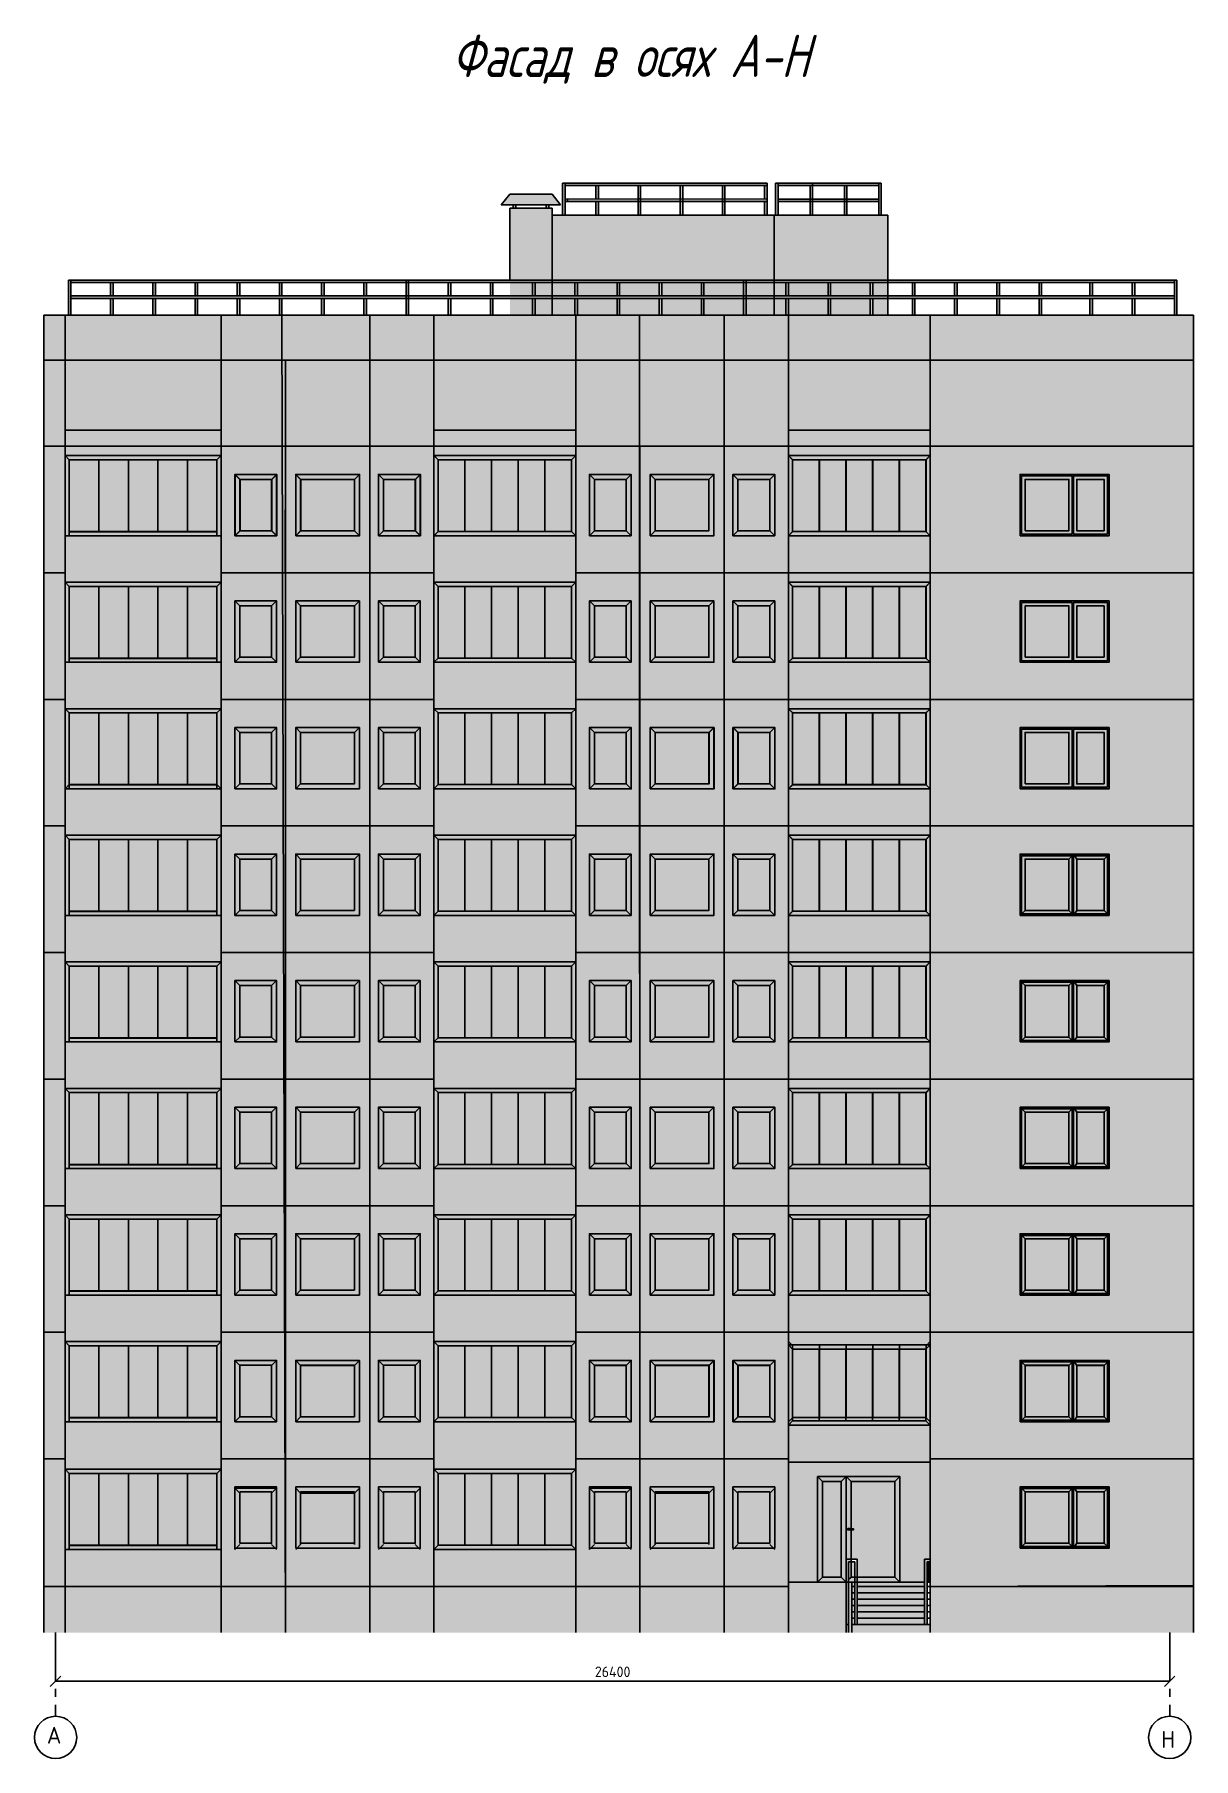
# Model space of a CAD drawing. Header units: millimetres. Extents: x -257254 to 390979, y -202328 to 355504.
# Drawn here: x 34891 to 62355, y 32992 to 73856 of the extents above; entities that cross this region are included whole.
import ezdxf

# ---------------------------------------------------------------- set-up
doc = ezdxf.new("R2010")
doc.units = ezdxf.units.MM
doc.linetypes.add('CENTER2', pattern=[28.575, 19.05, -3.175, 3.175, -3.175])
doc.layers.get('0').update_dxf_attribs({"lineweight": 25})
doc.layers.add('Аннотации', color=3, linetype='Continuous', lineweight=15)
doc.layers.add('заливка', color=7, linetype='Continuous', lineweight=25)
for name, color, linetype in [('оси', 1, 'CENTER2'), ('ПРОКЛАДКА', 250, 'Continuous'), ('разрез', 40, 'Continuous')]:
    doc.layers.add(name, color=color, linetype=linetype)
doc.layers.add('фасадик', color=7, linetype='Continuous', lineweight=25, true_color=0x51362d)
doc.styles.get("Standard").update_dxf_attribs({"font": 'GOST_Common.ttf'})
doc.dimstyles.new('ISO-25', dxfattribs={"dimtxt": 250, "dimasz": 250, "dimexe": 1.25, "dimexo": 0.625, "dimgap": 100, "dimtad": 1, "dimdec": 0, "dimtxsty": 'Standard', "dimblk": 'OBLIQUE', "dimcen": 2.5, "dimadec": 0, "dimazin": 0, "dimtfac": 1, "dimtdec": 0, "dimtmove": 0, "dimatfit": 3, "dimfxl": 1, "dimarcsym": 0})

msp = doc.modelspace()

# ---------------------------------------------------------------- texts
at = {"ltscale": 50}
for s, p in [('А', (35184.9857, 33344.82827)), ('Н', (61585.27885, 33243.44813))]:
    msp.add_text(s, height=400, dxfattribs=at).set_placement(p)
at = {"layer": 'Аннотации', "oblique": 15, "width": 0.8}
msp.add_text('Фасад в осях А-Н', height=1000, dxfattribs=at).set_placement((44773.40902, 72849.22706))

# ---------------------------------------------------------------- blocks, each defined once
blk = doc.blocks.new('*U210')
for points in [[(0, 0), (989, 0), (989, 1454), (0, 1454)], [(118, 118), (871, 118), (871, 1336), (118, 1336)]]:
    blk.add_lwpolyline(points, close=True)
blk = doc.blocks.new('*U211')
for points in [[(0, 0), (1510, 0), (1510, 1454), (0, 1454)], [(118, 118), (1392, 118), (1392, 1336), (118, 1336)]]:
    blk.add_lwpolyline(points, close=True)
blk = doc.blocks.new('*U213')
for points in [[(0, 0), (2111, 0), (2111, 1454), (0, 1454)], [(38, 38), (1238, 38), (1238, 1416), (38, 1416)], [(118, 118), (1158, 118), (1158, 1336), (118, 1336)], [(2073, 38), (1265, 38), (1265, 1416), (2073, 1416)], [(1993, 118), (1345, 118), (1345, 1336), (1993, 1336)]]:
    blk.add_lwpolyline(points, close=True)
blk = doc.blocks.new('*U222')
for points in [[(0, 0), (676, 0), (676, 2500), (0, 2500)], [(118, 118), (558, 118), (558, 2382), (118, 2382)]]:
    blk.add_lwpolyline(points, close=True)
blk = doc.blocks.new('*U221')
for points in [[(0, 0), (1276, 0), (1276, 2500), (0, 2500)], [(118, 118), (1158, 118), (1158, 2382), (118, 2382)]]:
    blk.add_lwpolyline(points, close=True)
blk = doc.blocks.new('_Oblique')
at = {"color": 0, "linetype": 'ByBlock', "lineweight": -2}
blk.add_line((-0.5, -0.5), (0.5, 0.5), dxfattribs=at)
blk = doc.blocks.new('*D318')
at = {"color": 0, "lineweight": -2, "transparency": 16777216}
for p, q in [((35391, 34825), (35391, 34821)), ((35391, 34822), (61791, 34822)), ((61791, 34823), (61791, 34823))]:
    blk.add_line(p, q, dxfattribs=at)
at = {"color": 0, "lineweight": -2, "transparency": 16777216, "xscale": 250, "yscale": 250, "zscale": 250, "rotation": 180}
blk.add_blockref('_Oblique', (35391, 34822), dxfattribs=at)
at = {"color": 0, "lineweight": -2, "transparency": 16777216, "xscale": 250, "yscale": 250, "zscale": 250}
blk.add_blockref('_Oblique', (61791, 34822), dxfattribs=at)
at = {"color": 0, "transparency": 16777216, "insert": (48591, 35047), "char_height": 250, "attachment_point": 5}
blk.add_mtext('26400', dxfattribs=at)

# ---------------------------------------------------------------- dimensions: what is measured, and where the dimension line sits
dim = msp.add_linear_dim(base=(61790.95621, 34821.9223), p1=(35390.95621, 34825.6723), p2=(61790.95621, 34821.9223), dimstyle='ISO-25')
dim.commit()
dim.dimension.update_dxf_attribs({"geometry": '*D318', "text_midpoint": (48590.95621, 35046.9223)})

# ---------------------------------------------------------------- hatches: boundary and pattern name
h = msp.add_hatch(color=256)
h.dxf.hatch_style = 1
h.set_gradient(color1=(128, 128, 128), color2=(0, 255, 255), name='INVHEMISPHERICAL')
h.paths.add_polyline_path([(36415.01018, 63775.2328), (35715.01018, 63775.2328), (35715.01018, 62075.34196), (36415.01018, 62075.34196)])
h.paths.add_polyline_path([(37115.01018, 63775.2328), (36415.01018, 63775.2328), (36415.01018, 62075.34196), (37115.01018, 62075.34196)])
h.paths.add_polyline_path([(37815.01018, 63775.2328), (37115.01018, 63775.2328), (37115.01018, 62075.34196), (37815.01018, 62075.34196)])
h.paths.add_polyline_path([(38515.01018, 63775.2328), (37815.01018, 63775.2328), (37815.01018, 62075.34196), (38515.01018, 62075.34196)])
h.paths.add_polyline_path([(39215.01018, 63775.2328), (38515.01018, 63775.2328), (38515.01018, 62075.34196), (39215.01018, 62075.34196)])
h = msp.add_hatch(color=256)
h.dxf.hatch_style = 1
h.set_gradient(color1=(128, 128, 128), color2=(0, 255, 255), name='INVHEMISPHERICAL')
h.paths.add_polyline_path([(45087.01018, 63775.2328), (44455.01018, 63775.2328), (44455.01018, 62075.34196), (45087.01018, 62075.34196)])
h.paths.add_polyline_path([(45719.01018, 63775.2328), (45087.01018, 63775.2328), (45087.01018, 62075.34196), (45719.01018, 62075.34196)])
h.paths.add_polyline_path([(46351.01018, 63775.2328), (45719.01018, 63775.2328), (45719.01018, 62075.34196), (46351.01018, 62075.34196)])
h.paths.add_polyline_path([(46983.01018, 63775.2328), (46351.01018, 63775.2328), (46351.01018, 62075.34196), (46983.01018, 62075.34196)])
h.paths.add_polyline_path([(47615.01018, 63775.2328), (46983.01018, 63775.2328), (46983.01018, 62075.34196), (47615.01018, 62075.34196)])
h = msp.add_hatch(color=256)
h.dxf.hatch_style = 1
h.set_gradient(color1=(128, 128, 128), color2=(0, 255, 255), name='INVHEMISPHERICAL')
h.paths.add_polyline_path([(53487.01018, 63775.2328), (52855.01018, 63775.2328), (52855.01018, 62075.34196), (53487.01018, 62075.34196)])
h.paths.add_polyline_path([(54119.01018, 63775.2328), (53487.01018, 63775.2328), (53487.01018, 62075.34196), (54119.01018, 62075.34196)])
h.paths.add_polyline_path([(54751.01018, 63775.2328), (54119.01018, 63775.2328), (54119.01018, 62075.34196), (54751.01018, 62075.34196)])
h.paths.add_polyline_path([(55383.01018, 63775.2328), (54751.01018, 63775.2328), (54751.01018, 62075.34196), (55383.01018, 62075.34196)])
h.paths.add_polyline_path([(56015.01018, 63775.2328), (55383.01018, 63775.2328), (55383.01018, 62075.34196), (56015.01018, 62075.34196)])
h = msp.add_hatch(color=256)
h.dxf.hatch_style = 1
h.set_gradient(color1=(128, 128, 128), color2=(0, 255, 255), name='INVHEMISPHERICAL')
h.paths.add_polyline_path([(40510.25195, 63310.85472), (39757.57173, 63310.85472), (39757.57173, 62093.34196), (40510.25195, 62093.34196)])
h.paths.add_polyline_path([(42472.41495, 63310.85473), (41198.01024, 63310.85473), (41198.01024, 62093.34196), (42472.41495, 62093.34196)])
h.paths.add_polyline_path([(43912.34825, 63310.85472), (43159.66803, 63310.85472), (43159.66803, 62093.34196), (43912.34825, 62093.34196)])
h = msp.add_hatch(color=256)
h.dxf.hatch_style = 1
h.set_gradient(color1=(128, 128, 128), color2=(0, 255, 255), name='INVHEMISPHERICAL')
h.paths.add_polyline_path([(40513.81856, 63309.66683), (39761.13834, 63309.66683), (39761.13834, 62092.15406), (40513.81856, 62092.15406)])
h.paths.add_polyline_path([(42475.98156, 63309.66683), (41201.57685, 63309.66683), (41201.57685, 62092.15407), (42475.98156, 62092.15407)])
h.paths.add_polyline_path([(43915.91486, 63309.66683), (43163.23464, 63309.66683), (43163.23464, 62092.15406), (43915.91486, 62092.15406)])
h = msp.add_hatch(color=256)
h.dxf.hatch_style = 1
h.set_gradient(color1=(128, 128, 128), color2=(0, 255, 255), name='INVHEMISPHERICAL')
h.paths.add_polyline_path([(48910.25195, 63310.85472), (48157.57173, 63310.85472), (48157.57173, 62093.34196), (48910.25195, 62093.34196)])
h.paths.add_polyline_path([(50872.41495, 63310.85473), (49598.01024, 63310.85473), (49598.01024, 62093.34196), (50872.41495, 62093.34196)])
h.paths.add_polyline_path([(52312.34825, 63310.85472), (51559.66803, 63310.85472), (51559.66803, 62093.34196), (52312.34825, 62093.34196)])
h = msp.add_hatch(color=256)
h.dxf.hatch_style = 1
h.set_gradient(color1=(128, 128, 128), color2=(0, 255, 255), name='INVHEMISPHERICAL')
h.paths.add_polyline_path([(48910.25195, 63310.85472), (48157.57173, 63310.85472), (48157.57173, 62093.34196), (48910.25195, 62093.34196)])
h.paths.add_polyline_path([(50872.41495, 63310.85473), (49598.01024, 63310.85473), (49598.01024, 62093.34196), (50872.41495, 62093.34196)])
h.paths.add_polyline_path([(52312.34825, 63310.85472), (51559.66803, 63310.85472), (51559.66803, 62093.34196), (52312.34825, 62093.34196)])
h = msp.add_hatch(color=256)
h.dxf.hatch_style = 1
h.set_gradient(color1=(128, 128, 128), color2=(0, 255, 255), name='INVHEMISPHERICAL')
h.paths.add_polyline_path([(59402.92745, 63310.85472), (58362.92745, 63310.85472), (58362.92745, 62093.34196), (59402.92745, 62093.34196)])
h.paths.add_polyline_path([(60237.46193, 63310.85472), (59589.92745, 63310.85472), (59589.92745, 62093.34196), (60237.46193, 62093.34196)])
h = msp.add_hatch(color=256)
h.dxf.hatch_style = 1
h.set_gradient(color1=(128, 128, 128), color2=(0, 255, 255), name='INVHEMISPHERICAL')
h.paths.add_polyline_path([(36415.01018, 60775.2328), (35715.01018, 60775.2328), (35715.01018, 59075.34196), (36415.01018, 59075.34196)])
h.paths.add_polyline_path([(37115.01018, 60775.2328), (36415.01018, 60775.2328), (36415.01018, 59075.34196), (37115.01018, 59075.34196)])
h.paths.add_polyline_path([(37815.01018, 60775.2328), (37115.01018, 60775.2328), (37115.01018, 59075.34196), (37815.01018, 59075.34196)])
h.paths.add_polyline_path([(38515.01018, 60775.2328), (37815.01018, 60775.2328), (37815.01018, 59075.34196), (38515.01018, 59075.34196)])
h.paths.add_polyline_path([(39215.01018, 60775.2328), (38515.01018, 60775.2328), (38515.01018, 59075.34196), (39215.01018, 59075.34196)])
h = msp.add_hatch(color=256)
h.dxf.hatch_style = 1
h.set_gradient(color1=(128, 128, 128), color2=(0, 255, 255), name='INVHEMISPHERICAL')
h.paths.add_polyline_path([(45087.01018, 60775.2328), (44455.01018, 60775.2328), (44455.01018, 59075.34196), (45087.01018, 59075.34196)])
h.paths.add_polyline_path([(45719.01018, 60775.2328), (45087.01018, 60775.2328), (45087.01018, 59075.34196), (45719.01018, 59075.34196)])
h.paths.add_polyline_path([(46351.01018, 60775.2328), (45719.01018, 60775.2328), (45719.01018, 59075.34196), (46351.01018, 59075.34196)])
h.paths.add_polyline_path([(46983.01018, 60775.2328), (46351.01018, 60775.2328), (46351.01018, 59075.34196), (46983.01018, 59075.34196)])
h.paths.add_polyline_path([(47615.01018, 60775.2328), (46983.01018, 60775.2328), (46983.01018, 59075.34196), (47615.01018, 59075.34196)])
h = msp.add_hatch(color=256)
h.dxf.hatch_style = 1
h.set_gradient(color1=(128, 128, 128), color2=(0, 255, 255), name='INVHEMISPHERICAL')
h.paths.add_polyline_path([(53487.01018, 60775.2328), (52855.01018, 60775.2328), (52855.01018, 59075.34196), (53487.01018, 59075.34196)])
h.paths.add_polyline_path([(54119.01018, 60775.2328), (53487.01018, 60775.2328), (53487.01018, 59075.34196), (54119.01018, 59075.34196)])
h.paths.add_polyline_path([(54751.01018, 60775.2328), (54119.01018, 60775.2328), (54119.01018, 59075.34196), (54751.01018, 59075.34196)])
h.paths.add_polyline_path([(55383.01018, 60775.2328), (54751.01018, 60775.2328), (54751.01018, 59075.34196), (55383.01018, 59075.34196)])
h.paths.add_polyline_path([(56015.01018, 60775.2328), (55383.01018, 60775.2328), (55383.01018, 59075.34196), (56015.01018, 59075.34196)])
h = msp.add_hatch(color=256)
h.dxf.hatch_style = 1
h.set_gradient(color1=(128, 128, 128), color2=(0, 255, 255), name='INVHEMISPHERICAL')
h.paths.add_polyline_path([(40510.25195, 60310.85472), (39757.57173, 60310.85472), (39757.57173, 59093.34196), (40510.25195, 59093.34196)])
h.paths.add_polyline_path([(42472.41495, 60310.85473), (41198.01024, 60310.85473), (41198.01024, 59093.34196), (42472.41495, 59093.34196)])
h.paths.add_polyline_path([(43912.34825, 60310.85472), (43159.66803, 60310.85472), (43159.66803, 59093.34196), (43912.34825, 59093.34196)])
h = msp.add_hatch(color=256)
h.dxf.hatch_style = 1
h.set_gradient(color1=(128, 128, 128), color2=(0, 255, 255), name='INVHEMISPHERICAL')
h.paths.add_polyline_path([(48910.25195, 60310.85472), (48157.57173, 60310.85472), (48157.57173, 59093.34196), (48910.25195, 59093.34196)])
h.paths.add_polyline_path([(50872.41495, 60310.85473), (49598.01024, 60310.85473), (49598.01024, 59093.34196), (50872.41495, 59093.34196)])
h.paths.add_polyline_path([(52312.34825, 60310.85472), (51559.66803, 60310.85472), (51559.66803, 59093.34196), (52312.34825, 59093.34196)])
h = msp.add_hatch(color=256)
h.dxf.hatch_style = 1
h.set_gradient(color1=(128, 128, 128), color2=(0, 255, 255), name='INVHEMISPHERICAL')
h.paths.add_polyline_path([(48910.25195, 60310.85472), (48157.57173, 60310.85472), (48157.57173, 59093.34196), (48910.25195, 59093.34196)])
h.paths.add_polyline_path([(50872.41495, 60310.85473), (49598.01024, 60310.85473), (49598.01024, 59093.34196), (50872.41495, 59093.34196)])
h.paths.add_polyline_path([(52312.34825, 60310.85472), (51559.66803, 60310.85472), (51559.66803, 59093.34196), (52312.34825, 59093.34196)])
h = msp.add_hatch(color=256)
h.dxf.hatch_style = 1
h.set_gradient(color1=(128, 128, 128), color2=(0, 255, 255), name='INVHEMISPHERICAL')
h.paths.add_polyline_path([(59402.92745, 60310.85472), (58362.92745, 60310.85472), (58362.92745, 59093.34196), (59402.92745, 59093.34196)])
h.paths.add_polyline_path([(60237.46193, 60310.85472), (59589.92745, 60310.85472), (59589.92745, 59093.34196), (60237.46193, 59093.34196)])
h = msp.add_hatch(color=256)
h.dxf.hatch_style = 1
h.set_gradient(color1=(128, 128, 128), color2=(0, 255, 255), name='INVHEMISPHERICAL')
h.paths.add_polyline_path([(36415.01018, 57775.2328), (35715.01018, 57775.2328), (35715.01018, 56075.34196), (36415.01018, 56075.34196)])
h.paths.add_polyline_path([(37115.01018, 57775.2328), (36415.01018, 57775.2328), (36415.01018, 56075.34196), (37115.01018, 56075.34196)])
h.paths.add_polyline_path([(37815.01018, 57775.2328), (37115.01018, 57775.2328), (37115.01018, 56075.34196), (37815.01018, 56075.34196)])
h.paths.add_polyline_path([(38515.01018, 57775.2328), (37815.01018, 57775.2328), (37815.01018, 56075.34196), (38515.01018, 56075.34196)])
h.paths.add_polyline_path([(39215.01018, 57775.2328), (38515.01018, 57775.2328), (38515.01018, 56075.34196), (39215.01018, 56075.34196)])
h = msp.add_hatch(color=256)
h.dxf.hatch_style = 1
h.set_gradient(color1=(128, 128, 128), color2=(0, 255, 255), name='INVHEMISPHERICAL')
h.paths.add_polyline_path([(45087.01018, 57775.2328), (44455.01018, 57775.2328), (44455.01018, 56075.34196), (45087.01018, 56075.34196)])
h.paths.add_polyline_path([(45719.01018, 57775.2328), (45087.01018, 57775.2328), (45087.01018, 56075.34196), (45719.01018, 56075.34196)])
h.paths.add_polyline_path([(46351.01018, 57775.2328), (45719.01018, 57775.2328), (45719.01018, 56075.34196), (46351.01018, 56075.34196)])
h.paths.add_polyline_path([(46983.01018, 57775.2328), (46351.01018, 57775.2328), (46351.01018, 56075.34196), (46983.01018, 56075.34196)])
h.paths.add_polyline_path([(47615.01018, 57775.2328), (46983.01018, 57775.2328), (46983.01018, 56075.34196), (47615.01018, 56075.34196)])
h = msp.add_hatch(color=256)
h.dxf.hatch_style = 1
h.set_gradient(color1=(128, 128, 128), color2=(0, 255, 255), name='INVHEMISPHERICAL')
h.paths.add_polyline_path([(53487.01018, 57775.2328), (52855.01018, 57775.2328), (52855.01018, 56075.34196), (53487.01018, 56075.34196)])
h.paths.add_polyline_path([(54119.01018, 57775.2328), (53487.01018, 57775.2328), (53487.01018, 56075.34196), (54119.01018, 56075.34196)])
h.paths.add_polyline_path([(54751.01018, 57775.2328), (54119.01018, 57775.2328), (54119.01018, 56075.34196), (54751.01018, 56075.34196)])
h.paths.add_polyline_path([(55383.01018, 57775.2328), (54751.01018, 57775.2328), (54751.01018, 56075.34196), (55383.01018, 56075.34196)])
h.paths.add_polyline_path([(56015.01018, 57775.2328), (55383.01018, 57775.2328), (55383.01018, 56075.34196), (56015.01018, 56075.34196)])
h = msp.add_hatch(color=256)
h.dxf.hatch_style = 1
h.set_gradient(color1=(128, 128, 128), color2=(0, 255, 255), name='INVHEMISPHERICAL')
h.paths.add_polyline_path([(40510.25195, 57310.85472), (39757.57173, 57310.85472), (39757.57173, 56093.34196), (40510.25195, 56093.34196)])
h.paths.add_polyline_path([(42472.41495, 57310.85473), (41198.01024, 57310.85473), (41198.01024, 56093.34196), (42472.41495, 56093.34196)])
h.paths.add_polyline_path([(43912.34825, 57310.85472), (43159.66803, 57310.85472), (43159.66803, 56093.34196), (43912.34825, 56093.34196)])
h = msp.add_hatch(color=256)
h.dxf.hatch_style = 1
h.set_gradient(color1=(128, 128, 128), color2=(0, 255, 255), name='INVHEMISPHERICAL')
h.paths.add_polyline_path([(40510.25195, 57310.85472), (39757.57173, 57310.85472), (39757.57173, 56093.34196), (40510.25195, 56093.34196)])
h.paths.add_polyline_path([(42472.41495, 57310.85473), (41198.01024, 57310.85473), (41198.01024, 56093.34196), (42472.41495, 56093.34196)])
h.paths.add_polyline_path([(43912.34825, 57310.85472), (43159.66803, 57310.85472), (43159.66803, 56093.34196), (43912.34825, 56093.34196)])
h = msp.add_hatch(color=256)
h.dxf.hatch_style = 1
h.set_gradient(color1=(128, 128, 128), color2=(0, 255, 255), name='INVHEMISPHERICAL')
h.paths.add_polyline_path([(48910.25195, 57310.85472), (48157.57173, 57310.85472), (48157.57173, 56093.34196), (48910.25195, 56093.34196)])
h.paths.add_polyline_path([(50872.41495, 57310.85473), (49598.01024, 57310.85473), (49598.01024, 56093.34196), (50872.41495, 56093.34196)])
h.paths.add_polyline_path([(52312.34825, 57310.85472), (51559.66803, 57310.85472), (51559.66803, 56093.34196), (52312.34825, 56093.34196)])
h = msp.add_hatch(color=256)
h.dxf.hatch_style = 1
h.set_gradient(color1=(128, 128, 128), color2=(0, 255, 255), name='INVHEMISPHERICAL')
h.paths.add_polyline_path([(48913.81856, 57309.66683), (48161.13834, 57309.66683), (48161.13834, 56092.15406), (48913.81856, 56092.15406)])
h.paths.add_polyline_path([(50875.98156, 57309.66683), (49601.57685, 57309.66683), (49601.57685, 56092.15407), (50875.98156, 56092.15407)])
h.paths.add_polyline_path([(52315.91486, 57309.66683), (51563.23464, 57309.66683), (51563.23464, 56092.15406), (52315.91486, 56092.15406)])
h = msp.add_hatch(color=256)
h.dxf.hatch_style = 1
h.set_gradient(color1=(128, 128, 128), color2=(0, 255, 255), name='INVHEMISPHERICAL')
h.paths.add_polyline_path([(59402.92745, 57310.85472), (58362.92745, 57310.85472), (58362.92745, 56093.34196), (59402.92745, 56093.34196)])
h.paths.add_polyline_path([(60237.46193, 57310.85472), (59589.92745, 57310.85472), (59589.92745, 56093.34196), (60237.46193, 56093.34196)])
h = msp.add_hatch(color=256)
h.dxf.hatch_style = 1
h.set_gradient(color1=(128, 128, 128), color2=(0, 255, 255), name='INVHEMISPHERICAL')
h.paths.add_polyline_path([(36415.01018, 54775.2328), (35715.01018, 54775.2328), (35715.01018, 53075.34196), (36415.01018, 53075.34196)])
h.paths.add_polyline_path([(37115.01018, 54775.2328), (36415.01018, 54775.2328), (36415.01018, 53075.34196), (37115.01018, 53075.34196)])
h.paths.add_polyline_path([(37815.01018, 54775.2328), (37115.01018, 54775.2328), (37115.01018, 53075.34196), (37815.01018, 53075.34196)])
h.paths.add_polyline_path([(38515.01018, 54775.2328), (37815.01018, 54775.2328), (37815.01018, 53075.34196), (38515.01018, 53075.34196)])
h.paths.add_polyline_path([(39215.01018, 54775.2328), (38515.01018, 54775.2328), (38515.01018, 53075.34196), (39215.01018, 53075.34196)])
h = msp.add_hatch(color=256)
h.dxf.hatch_style = 1
h.set_gradient(color1=(128, 128, 128), color2=(0, 255, 255), name='INVHEMISPHERICAL')
h.paths.add_polyline_path([(45087.01018, 54775.2328), (44455.01018, 54775.2328), (44455.01018, 53075.34196), (45087.01018, 53075.34196)])
h.paths.add_polyline_path([(45719.01018, 54775.2328), (45087.01018, 54775.2328), (45087.01018, 53075.34196), (45719.01018, 53075.34196)])
h.paths.add_polyline_path([(46351.01018, 54775.2328), (45719.01018, 54775.2328), (45719.01018, 53075.34196), (46351.01018, 53075.34196)])
h.paths.add_polyline_path([(46983.01018, 54775.2328), (46351.01018, 54775.2328), (46351.01018, 53075.34196), (46983.01018, 53075.34196)])
h.paths.add_polyline_path([(47615.01018, 54775.2328), (46983.01018, 54775.2328), (46983.01018, 53075.34196), (47615.01018, 53075.34196)])
h = msp.add_hatch(color=256)
h.dxf.hatch_style = 1
h.set_gradient(color1=(128, 128, 128), color2=(0, 255, 255), name='INVHEMISPHERICAL')
h.paths.add_polyline_path([(53487.01018, 54775.2328), (52855.01018, 54775.2328), (52855.01018, 53075.34196), (53487.01018, 53075.34196)])
h.paths.add_polyline_path([(54119.01018, 54775.2328), (53487.01018, 54775.2328), (53487.01018, 53075.34196), (54119.01018, 53075.34196)])
h.paths.add_polyline_path([(54751.01018, 54775.2328), (54119.01018, 54775.2328), (54119.01018, 53075.34196), (54751.01018, 53075.34196)])
h.paths.add_polyline_path([(55383.01018, 54775.2328), (54751.01018, 54775.2328), (54751.01018, 53075.34196), (55383.01018, 53075.34196)])
h.paths.add_polyline_path([(56015.01018, 54775.2328), (55383.01018, 54775.2328), (55383.01018, 53075.34196), (56015.01018, 53075.34196)])
h = msp.add_hatch(color=256)
h.dxf.hatch_style = 1
h.set_gradient(color1=(128, 128, 128), color2=(0, 255, 255), name='INVHEMISPHERICAL')
h.paths.add_polyline_path([(40510.25195, 54310.85472), (39757.57173, 54310.85472), (39757.57173, 53093.34196), (40510.25195, 53093.34196)])
h.paths.add_polyline_path([(42472.41495, 54310.85473), (41198.01024, 54310.85473), (41198.01024, 53093.34196), (42472.41495, 53093.34196)])
h.paths.add_polyline_path([(43912.34825, 54310.85472), (43159.66803, 54310.85472), (43159.66803, 53093.34196), (43912.34825, 53093.34196)])
h = msp.add_hatch(color=256)
h.dxf.hatch_style = 1
h.set_gradient(color1=(128, 128, 128), color2=(0, 255, 255), name='INVHEMISPHERICAL')
h.paths.add_polyline_path([(40510.25195, 54310.85472), (39757.57173, 54310.85472), (39757.57173, 53093.34196), (40510.25195, 53093.34196)])
h.paths.add_polyline_path([(42472.41495, 54310.85473), (41198.01024, 54310.85473), (41198.01024, 53093.34196), (42472.41495, 53093.34196)])
h.paths.add_polyline_path([(43912.34825, 54310.85472), (43159.66803, 54310.85472), (43159.66803, 53093.34196), (43912.34825, 53093.34196)])
h = msp.add_hatch(color=256)
h.dxf.hatch_style = 1
h.set_gradient(color1=(128, 128, 128), color2=(0, 255, 255), name='INVHEMISPHERICAL')
h.paths.add_polyline_path([(48910.25195, 54310.85472), (48157.57173, 54310.85472), (48157.57173, 53093.34196), (48910.25195, 53093.34196)])
h.paths.add_polyline_path([(50872.41495, 54310.85473), (49598.01024, 54310.85473), (49598.01024, 53093.34196), (50872.41495, 53093.34196)])
h.paths.add_polyline_path([(52312.34825, 54310.85472), (51559.66803, 54310.85472), (51559.66803, 53093.34196), (52312.34825, 53093.34196)])
h = msp.add_hatch(color=256)
h.dxf.hatch_style = 1
h.set_gradient(color1=(128, 128, 128), color2=(0, 255, 255), name='INVHEMISPHERICAL')
h.paths.add_polyline_path([(48910.25195, 54310.85472), (48157.57173, 54310.85472), (48157.57173, 53093.34196), (48910.25195, 53093.34196)])
h.paths.add_polyline_path([(50872.41495, 54310.85473), (49598.01024, 54310.85473), (49598.01024, 53093.34196), (50872.41495, 53093.34196)])
h.paths.add_polyline_path([(52312.34825, 54310.85472), (51559.66803, 54310.85472), (51559.66803, 53093.34196), (52312.34825, 53093.34196)])
h = msp.add_hatch(color=256)
h.dxf.hatch_style = 1
h.set_gradient(color1=(128, 128, 128), color2=(0, 255, 255), name='INVHEMISPHERICAL')
h.paths.add_polyline_path([(59402.92745, 54310.85472), (58362.92745, 54310.85472), (58362.92745, 53093.34196), (59402.92745, 53093.34196)])
h.paths.add_polyline_path([(60237.46193, 54310.85472), (59589.92745, 54310.85472), (59589.92745, 53093.34196), (60237.46193, 53093.34196)])
h = msp.add_hatch(color=256)
h.dxf.hatch_style = 1
h.set_gradient(color1=(128, 128, 128), color2=(0, 255, 255), name='INVHEMISPHERICAL')
h.paths.add_polyline_path([(36415.01018, 51775.2328), (35715.01018, 51775.2328), (35715.01018, 50075.34196), (36415.01018, 50075.34196)])
h.paths.add_polyline_path([(37115.01018, 51775.2328), (36415.01018, 51775.2328), (36415.01018, 50075.34196), (37115.01018, 50075.34196)])
h.paths.add_polyline_path([(37815.01018, 51775.2328), (37115.01018, 51775.2328), (37115.01018, 50075.34196), (37815.01018, 50075.34196)])
h.paths.add_polyline_path([(38515.01018, 51775.2328), (37815.01018, 51775.2328), (37815.01018, 50075.34196), (38515.01018, 50075.34196)])
h.paths.add_polyline_path([(39215.01018, 51775.2328), (38515.01018, 51775.2328), (38515.01018, 50075.34196), (39215.01018, 50075.34196)])
h = msp.add_hatch(color=256)
h.dxf.hatch_style = 1
h.set_gradient(color1=(128, 128, 128), color2=(0, 255, 255), name='INVHEMISPHERICAL')
h.paths.add_polyline_path([(45087.01018, 51775.2328), (44455.01018, 51775.2328), (44455.01018, 50075.34196), (45087.01018, 50075.34196)])
h.paths.add_polyline_path([(45719.01018, 51775.2328), (45087.01018, 51775.2328), (45087.01018, 50075.34196), (45719.01018, 50075.34196)])
h.paths.add_polyline_path([(46351.01018, 51775.2328), (45719.01018, 51775.2328), (45719.01018, 50075.34196), (46351.01018, 50075.34196)])
h.paths.add_polyline_path([(46983.01018, 51775.2328), (46351.01018, 51775.2328), (46351.01018, 50075.34196), (46983.01018, 50075.34196)])
h.paths.add_polyline_path([(47615.01018, 51775.2328), (46983.01018, 51775.2328), (46983.01018, 50075.34196), (47615.01018, 50075.34196)])
h = msp.add_hatch(color=256)
h.dxf.hatch_style = 1
h.set_gradient(color1=(128, 128, 128), color2=(0, 255, 255), name='INVHEMISPHERICAL')
h.paths.add_polyline_path([(53487.01018, 51775.2328), (52855.01018, 51775.2328), (52855.01018, 50075.34196), (53487.01018, 50075.34196)])
h.paths.add_polyline_path([(54119.01018, 51775.2328), (53487.01018, 51775.2328), (53487.01018, 50075.34196), (54119.01018, 50075.34196)])
h.paths.add_polyline_path([(54751.01018, 51775.2328), (54119.01018, 51775.2328), (54119.01018, 50075.34196), (54751.01018, 50075.34196)])
h.paths.add_polyline_path([(55383.01018, 51775.2328), (54751.01018, 51775.2328), (54751.01018, 50075.34196), (55383.01018, 50075.34196)])
h.paths.add_polyline_path([(56015.01018, 51775.2328), (55383.01018, 51775.2328), (55383.01018, 50075.34196), (56015.01018, 50075.34196)])
h = msp.add_hatch(color=256)
h.dxf.hatch_style = 1
h.set_gradient(color1=(128, 128, 128), color2=(0, 255, 255), name='INVHEMISPHERICAL')
h.paths.add_polyline_path([(40510.25195, 51310.85472), (39757.57173, 51310.85472), (39757.57173, 50093.34196), (40510.25195, 50093.34196)])
h.paths.add_polyline_path([(42472.41495, 51310.85473), (41198.01024, 51310.85473), (41198.01024, 50093.34196), (42472.41495, 50093.34196)])
h.paths.add_polyline_path([(43912.34825, 51310.85472), (43159.66803, 51310.85472), (43159.66803, 50093.34196), (43912.34825, 50093.34196)])
h = msp.add_hatch(color=256)
h.dxf.hatch_style = 1
h.set_gradient(color1=(128, 128, 128), color2=(0, 255, 255), name='INVHEMISPHERICAL')
h.paths.add_polyline_path([(40510.25195, 51310.85472), (39757.57173, 51310.85472), (39757.57173, 50093.34196), (40510.25195, 50093.34196)])
h.paths.add_polyline_path([(42472.41495, 51310.85473), (41198.01024, 51310.85473), (41198.01024, 50093.34196), (42472.41495, 50093.34196)])
h.paths.add_polyline_path([(43912.34825, 51310.85472), (43159.66803, 51310.85472), (43159.66803, 50093.34196), (43912.34825, 50093.34196)])
h = msp.add_hatch(color=256)
h.dxf.hatch_style = 1
h.set_gradient(color1=(128, 128, 128), color2=(0, 255, 255), name='INVHEMISPHERICAL')
h.paths.add_polyline_path([(48910.25195, 51310.85472), (48157.57173, 51310.85472), (48157.57173, 50093.34196), (48910.25195, 50093.34196)])
h.paths.add_polyline_path([(50872.41495, 51310.85473), (49598.01024, 51310.85473), (49598.01024, 50093.34196), (50872.41495, 50093.34196)])
h.paths.add_polyline_path([(52312.34825, 51310.85472), (51559.66803, 51310.85472), (51559.66803, 50093.34196), (52312.34825, 50093.34196)])
h = msp.add_hatch(color=256)
h.dxf.hatch_style = 1
h.set_gradient(color1=(128, 128, 128), color2=(0, 255, 255), name='INVHEMISPHERICAL')
h.paths.add_polyline_path([(48910.25195, 51310.85472), (48157.57173, 51310.85472), (48157.57173, 50093.34196), (48910.25195, 50093.34196)])
h.paths.add_polyline_path([(50872.41495, 51310.85473), (49598.01024, 51310.85473), (49598.01024, 50093.34196), (50872.41495, 50093.34196)])
h.paths.add_polyline_path([(52312.34825, 51310.85472), (51559.66803, 51310.85472), (51559.66803, 50093.34196), (52312.34825, 50093.34196)])
h = msp.add_hatch(color=256)
h.dxf.hatch_style = 1
h.set_gradient(color1=(128, 128, 128), color2=(0, 255, 255), name='INVHEMISPHERICAL')
h.paths.add_polyline_path([(59402.92745, 51310.85472), (58362.92745, 51310.85472), (58362.92745, 50093.34196), (59402.92745, 50093.34196)])
h.paths.add_polyline_path([(60237.46193, 51310.85472), (59589.92745, 51310.85472), (59589.92745, 50093.34196), (60237.46193, 50093.34196)])
h = msp.add_hatch(color=256)
h.dxf.hatch_style = 1
h.set_gradient(color1=(128, 128, 128), color2=(0, 255, 255), name='INVHEMISPHERICAL')
h.paths.add_polyline_path([(36415.01018, 48775.2328), (35715.01018, 48775.2328), (35715.01018, 47075.34196), (36415.01018, 47075.34196)])
h.paths.add_polyline_path([(37115.01018, 48775.2328), (36415.01018, 48775.2328), (36415.01018, 47075.34196), (37115.01018, 47075.34196)])
h.paths.add_polyline_path([(37815.01018, 48775.2328), (37115.01018, 48775.2328), (37115.01018, 47075.34196), (37815.01018, 47075.34196)])
h.paths.add_polyline_path([(38515.01018, 48775.2328), (37815.01018, 48775.2328), (37815.01018, 47075.34196), (38515.01018, 47075.34196)])
h.paths.add_polyline_path([(39215.01018, 48775.2328), (38515.01018, 48775.2328), (38515.01018, 47075.34196), (39215.01018, 47075.34196)])
h = msp.add_hatch(color=256)
h.dxf.hatch_style = 1
h.set_gradient(color1=(128, 128, 128), color2=(0, 255, 255), name='INVHEMISPHERICAL')
h.paths.add_polyline_path([(45087.01018, 48775.2328), (44455.01018, 48775.2328), (44455.01018, 47075.34196), (45087.01018, 47075.34196)])
h.paths.add_polyline_path([(45719.01018, 48775.2328), (45087.01018, 48775.2328), (45087.01018, 47075.34196), (45719.01018, 47075.34196)])
h.paths.add_polyline_path([(46351.01018, 48775.2328), (45719.01018, 48775.2328), (45719.01018, 47075.34196), (46351.01018, 47075.34196)])
h.paths.add_polyline_path([(46983.01018, 48775.2328), (46351.01018, 48775.2328), (46351.01018, 47075.34196), (46983.01018, 47075.34196)])
h.paths.add_polyline_path([(47615.01018, 48775.2328), (46983.01018, 48775.2328), (46983.01018, 47075.34196), (47615.01018, 47075.34196)])
h = msp.add_hatch(color=256)
h.dxf.hatch_style = 1
h.set_gradient(color1=(128, 128, 128), color2=(0, 255, 255), name='INVHEMISPHERICAL')
h.paths.add_polyline_path([(53487.01018, 48775.2328), (52855.01018, 48775.2328), (52855.01018, 47075.34196), (53487.01018, 47075.34196)])
h.paths.add_polyline_path([(54119.01018, 48775.2328), (53487.01018, 48775.2328), (53487.01018, 47075.34196), (54119.01018, 47075.34196)])
h.paths.add_polyline_path([(54751.01018, 48775.2328), (54119.01018, 48775.2328), (54119.01018, 47075.34196), (54751.01018, 47075.34196)])
h.paths.add_polyline_path([(55383.01018, 48775.2328), (54751.01018, 48775.2328), (54751.01018, 47075.34196), (55383.01018, 47075.34196)])
h.paths.add_polyline_path([(56015.01018, 48775.2328), (55383.01018, 48775.2328), (55383.01018, 47075.34196), (56015.01018, 47075.34196)])
h = msp.add_hatch(color=256)
h.dxf.hatch_style = 1
h.set_gradient(color1=(128, 128, 128), color2=(0, 255, 255), name='INVHEMISPHERICAL')
h.paths.add_polyline_path([(40510.25195, 48310.85472), (39757.57173, 48310.85472), (39757.57173, 47093.34196), (40510.25195, 47093.34196)])
h.paths.add_polyline_path([(42472.41495, 48310.85473), (41198.01024, 48310.85473), (41198.01024, 47093.34196), (42472.41495, 47093.34196)])
h.paths.add_polyline_path([(43912.34825, 48310.85472), (43159.66803, 48310.85472), (43159.66803, 47093.34196), (43912.34825, 47093.34196)])
h = msp.add_hatch(color=256)
h.dxf.hatch_style = 1
h.set_gradient(color1=(128, 128, 128), color2=(0, 255, 255), name='INVHEMISPHERICAL')
h.paths.add_polyline_path([(40510.25195, 48310.85472), (39757.57173, 48310.85472), (39757.57173, 47093.34196), (40510.25195, 47093.34196)])
h.paths.add_polyline_path([(42472.41495, 48310.85473), (41198.01024, 48310.85473), (41198.01024, 47093.34196), (42472.41495, 47093.34196)])
h.paths.add_polyline_path([(43912.34825, 48310.85472), (43159.66803, 48310.85472), (43159.66803, 47093.34196), (43912.34825, 47093.34196)])
h = msp.add_hatch(color=256)
h.dxf.hatch_style = 1
h.set_gradient(color1=(128, 128, 128), color2=(0, 255, 255), name='INVHEMISPHERICAL')
h.paths.add_polyline_path([(48910.25195, 48310.85472), (48157.57173, 48310.85472), (48157.57173, 47093.34196), (48910.25195, 47093.34196)])
h.paths.add_polyline_path([(50872.41495, 48310.85473), (49598.01024, 48310.85473), (49598.01024, 47093.34196), (50872.41495, 47093.34196)])
h.paths.add_polyline_path([(52312.34825, 48310.85472), (51559.66803, 48310.85472), (51559.66803, 47093.34196), (52312.34825, 47093.34196)])
h = msp.add_hatch(color=256)
h.dxf.hatch_style = 1
h.set_gradient(color1=(128, 128, 128), color2=(0, 255, 255), name='INVHEMISPHERICAL')
h.paths.add_polyline_path([(48910.25195, 48310.85472), (48157.57173, 48310.85472), (48157.57173, 47093.34196), (48910.25195, 47093.34196)])
h.paths.add_polyline_path([(50872.41495, 48310.85473), (49598.01024, 48310.85473), (49598.01024, 47093.34196), (50872.41495, 47093.34196)])
h.paths.add_polyline_path([(52312.34825, 48310.85472), (51559.66803, 48310.85472), (51559.66803, 47093.34196), (52312.34825, 47093.34196)])
h = msp.add_hatch(color=256)
h.dxf.hatch_style = 1
h.set_gradient(color1=(128, 128, 128), color2=(0, 255, 255), name='INVHEMISPHERICAL')
h.paths.add_polyline_path([(59402.92745, 48310.85472), (58362.92745, 48310.85472), (58362.92745, 47093.34196), (59402.92745, 47093.34196)])
h.paths.add_polyline_path([(60237.46193, 48310.85472), (59589.92745, 48310.85472), (59589.92745, 47093.34196), (60237.46193, 47093.34196)])
h = msp.add_hatch(color=256)
h.dxf.hatch_style = 1
h.set_gradient(color1=(128, 128, 128), color2=(0, 255, 255), name='INVHEMISPHERICAL')
h.paths.add_polyline_path([(36415.01018, 45775.2328), (35715.01018, 45775.2328), (35715.01018, 44075.34196), (36415.01018, 44075.34196)])
h.paths.add_polyline_path([(37115.01018, 45775.2328), (36415.01018, 45775.2328), (36415.01018, 44075.34196), (37115.01018, 44075.34196)])
h.paths.add_polyline_path([(37815.01018, 45775.2328), (37115.01018, 45775.2328), (37115.01018, 44075.34196), (37815.01018, 44075.34196)])
h.paths.add_polyline_path([(38515.01018, 45775.2328), (37815.01018, 45775.2328), (37815.01018, 44075.34196), (38515.01018, 44075.34196)])
h.paths.add_polyline_path([(39215.01018, 45775.2328), (38515.01018, 45775.2328), (38515.01018, 44075.34196), (39215.01018, 44075.34196)])
h = msp.add_hatch(color=256)
h.dxf.hatch_style = 1
h.set_gradient(color1=(128, 128, 128), color2=(0, 255, 255), name='INVHEMISPHERICAL')
h.paths.add_polyline_path([(45087.01018, 45775.2328), (44455.01018, 45775.2328), (44455.01018, 44075.34196), (45087.01018, 44075.34196)])
h.paths.add_polyline_path([(45719.01018, 45775.2328), (45087.01018, 45775.2328), (45087.01018, 44075.34196), (45719.01018, 44075.34196)])
h.paths.add_polyline_path([(46351.01018, 45775.2328), (45719.01018, 45775.2328), (45719.01018, 44075.34196), (46351.01018, 44075.34196)])
h.paths.add_polyline_path([(46983.01018, 45775.2328), (46351.01018, 45775.2328), (46351.01018, 44075.34196), (46983.01018, 44075.34196)])
h.paths.add_polyline_path([(47615.01018, 45775.2328), (46983.01018, 45775.2328), (46983.01018, 44075.34196), (47615.01018, 44075.34196)])
h = msp.add_hatch(color=256)
h.dxf.hatch_style = 1
h.set_gradient(color1=(128, 128, 128), color2=(0, 255, 255), name='INVHEMISPHERICAL')
h.paths.add_polyline_path([(53487.01018, 45775.2328), (52855.01018, 45775.2328), (52855.01018, 44075.34196), (53487.01018, 44075.34196)])
h.paths.add_polyline_path([(54119.01018, 45775.2328), (53487.01018, 45775.2328), (53487.01018, 44075.34196), (54119.01018, 44075.34196)])
h.paths.add_polyline_path([(54751.01018, 45775.2328), (54119.01018, 45775.2328), (54119.01018, 44075.34196), (54751.01018, 44075.34196)])
h.paths.add_polyline_path([(55383.01018, 45775.2328), (54751.01018, 45775.2328), (54751.01018, 44075.34196), (55383.01018, 44075.34196)])
h.paths.add_polyline_path([(56015.01018, 45775.2328), (55383.01018, 45775.2328), (55383.01018, 44075.34196), (56015.01018, 44075.34196)])
h = msp.add_hatch(color=256)
h.dxf.hatch_style = 1
h.set_gradient(color1=(128, 128, 128), color2=(0, 255, 255), name='INVHEMISPHERICAL')
h.paths.add_polyline_path([(40510.25195, 45310.85472), (39757.57173, 45310.85472), (39757.57173, 44093.34196), (40510.25195, 44093.34196)])
h.paths.add_polyline_path([(42472.41495, 45310.85473), (41198.01024, 45310.85473), (41198.01024, 44093.34196), (42472.41495, 44093.34196)])
h.paths.add_polyline_path([(43912.34825, 45310.85472), (43159.66803, 45310.85472), (43159.66803, 44093.34196), (43912.34825, 44093.34196)])
h = msp.add_hatch(color=256)
h.dxf.hatch_style = 1
h.set_gradient(color1=(128, 128, 128), color2=(0, 255, 255), name='INVHEMISPHERICAL')
h.paths.add_polyline_path([(40510.25195, 45310.85472), (39757.57173, 45310.85472), (39757.57173, 44093.34196), (40510.25195, 44093.34196)])
h.paths.add_polyline_path([(42472.41495, 45310.85473), (41198.01024, 45310.85473), (41198.01024, 44093.34196), (42472.41495, 44093.34196)])
h.paths.add_polyline_path([(43912.34825, 45310.85472), (43159.66803, 45310.85472), (43159.66803, 44093.34196), (43912.34825, 44093.34196)])
h = msp.add_hatch(color=256)
h.dxf.hatch_style = 1
h.set_gradient(color1=(128, 128, 128), color2=(0, 255, 255), name='INVHEMISPHERICAL')
h.paths.add_polyline_path([(48910.25195, 45310.85472), (48157.57173, 45310.85472), (48157.57173, 44093.34196), (48910.25195, 44093.34196)])
h.paths.add_polyline_path([(50872.41495, 45310.85473), (49598.01024, 45310.85473), (49598.01024, 44093.34196), (50872.41495, 44093.34196)])
h.paths.add_polyline_path([(52312.34825, 45310.85472), (51559.66803, 45310.85472), (51559.66803, 44093.34196), (52312.34825, 44093.34196)])
h = msp.add_hatch(color=256)
h.dxf.hatch_style = 1
h.set_gradient(color1=(128, 128, 128), color2=(0, 255, 255), name='INVHEMISPHERICAL')
h.paths.add_polyline_path([(48910.25195, 45310.85472), (48157.57173, 45310.85472), (48157.57173, 44093.34196), (48910.25195, 44093.34196)])
h.paths.add_polyline_path([(50872.41495, 45310.85473), (49598.01024, 45310.85473), (49598.01024, 44093.34196), (50872.41495, 44093.34196)])
h.paths.add_polyline_path([(52312.34825, 45310.85472), (51559.66803, 45310.85472), (51559.66803, 44093.34196), (52312.34825, 44093.34196)])
h = msp.add_hatch(color=256)
h.dxf.hatch_style = 1
h.set_gradient(color1=(128, 128, 128), color2=(0, 255, 255), name='INVHEMISPHERICAL')
h.paths.add_polyline_path([(59402.92745, 45310.85472), (58362.92745, 45310.85472), (58362.92745, 44093.34196), (59402.92745, 44093.34196)])
h.paths.add_polyline_path([(60237.46193, 45310.85472), (59589.92745, 45310.85472), (59589.92745, 44093.34196), (60237.46193, 44093.34196)])
h = msp.add_hatch(color=256)
h.dxf.hatch_style = 1
h.set_gradient(color1=(128, 128, 128), color2=(0, 255, 255), name='INVHEMISPHERICAL')
h.paths.add_polyline_path([(36415.01018, 42775.2328), (35715.01018, 42775.2328), (35715.01018, 41075.34196), (36415.01018, 41075.34196)])
h.paths.add_polyline_path([(37115.01018, 42775.2328), (36415.01018, 42775.2328), (36415.01018, 41075.34196), (37115.01018, 41075.34196)])
h.paths.add_polyline_path([(37815.01018, 42775.2328), (37115.01018, 42775.2328), (37115.01018, 41075.34196), (37815.01018, 41075.34196)])
h.paths.add_polyline_path([(38515.01018, 42775.2328), (37815.01018, 42775.2328), (37815.01018, 41075.34196), (38515.01018, 41075.34196)])
h.paths.add_polyline_path([(39215.01018, 42775.2328), (38515.01018, 42775.2328), (38515.01018, 41075.34196), (39215.01018, 41075.34196)])
h = msp.add_hatch(color=256)
h.dxf.hatch_style = 1
h.set_gradient(color1=(128, 128, 128), color2=(0, 255, 255), name='INVHEMISPHERICAL')
h.paths.add_polyline_path([(45087.01018, 42775.2328), (44455.01018, 42775.2328), (44455.01018, 41075.34196), (45087.01018, 41075.34196)])
h.paths.add_polyline_path([(45719.01018, 42775.2328), (45087.01018, 42775.2328), (45087.01018, 41075.34196), (45719.01018, 41075.34196)])
h.paths.add_polyline_path([(46351.01018, 42775.2328), (45719.01018, 42775.2328), (45719.01018, 41075.34196), (46351.01018, 41075.34196)])
h.paths.add_polyline_path([(46983.01018, 42775.2328), (46351.01018, 42775.2328), (46351.01018, 41075.34196), (46983.01018, 41075.34196)])
h.paths.add_polyline_path([(47615.01018, 42775.2328), (46983.01018, 42775.2328), (46983.01018, 41075.34196), (47615.01018, 41075.34196)])
h = msp.add_hatch(color=256)
h.dxf.hatch_style = 1
h.set_gradient(color1=(128, 128, 128), color2=(0, 255, 255), name='INVHEMISPHERICAL')
h.paths.add_polyline_path([(53487.01018, 42775.2328), (52855.01018, 42775.2328), (52855.01018, 41075.34196), (53487.01018, 41075.34196)])
h.paths.add_polyline_path([(54119.01018, 42775.2328), (53487.01018, 42775.2328), (53487.01018, 41075.34196), (54119.01018, 41075.34196)])
h.paths.add_polyline_path([(54751.01018, 42775.2328), (54119.01018, 42775.2328), (54119.01018, 41075.34196), (54751.01018, 41075.34196)])
h.paths.add_polyline_path([(55383.01018, 42775.2328), (54751.01018, 42775.2328), (54751.01018, 41075.34196), (55383.01018, 41075.34196)])
h.paths.add_polyline_path([(56015.01018, 42775.2328), (55383.01018, 42775.2328), (55383.01018, 41075.34196), (56015.01018, 41075.34196)])
h = msp.add_hatch(color=256)
h.dxf.hatch_style = 1
h.set_gradient(color1=(128, 128, 128), color2=(0, 255, 255), name='INVHEMISPHERICAL')
h.paths.add_polyline_path([(40510.25195, 42310.85472), (39757.57173, 42310.85472), (39757.57173, 41093.34196), (40510.25195, 41093.34196)])
h.paths.add_polyline_path([(42472.41495, 42310.85473), (41198.01024, 42310.85473), (41198.01024, 41093.34196), (42472.41495, 41093.34196)])
h.paths.add_polyline_path([(43912.34825, 42310.85472), (43159.66803, 42310.85472), (43159.66803, 41093.34196), (43912.34825, 41093.34196)])
h = msp.add_hatch(color=256)
h.dxf.hatch_style = 1
h.set_gradient(color1=(128, 128, 128), color2=(0, 255, 255), name='INVHEMISPHERICAL')
h.paths.add_polyline_path([(40510.25195, 42310.85472), (39757.57173, 42310.85472), (39757.57173, 41093.34196), (40510.25195, 41093.34196)])
h.paths.add_polyline_path([(42472.41495, 42310.85473), (41198.01024, 42310.85473), (41198.01024, 41093.34196), (42472.41495, 41093.34196)])
h.paths.add_polyline_path([(43912.34825, 42310.85472), (43159.66803, 42310.85472), (43159.66803, 41093.34196), (43912.34825, 41093.34196)])
h = msp.add_hatch(color=256)
h.dxf.hatch_style = 1
h.set_gradient(color1=(128, 128, 128), color2=(0, 255, 255), name='INVHEMISPHERICAL')
h.paths.add_polyline_path([(48910.25195, 42310.85472), (48157.57173, 42310.85472), (48157.57173, 41093.34196), (48910.25195, 41093.34196)])
h.paths.add_polyline_path([(50872.41495, 42310.85473), (49598.01024, 42310.85473), (49598.01024, 41093.34196), (50872.41495, 41093.34196)])
h.paths.add_polyline_path([(52312.34825, 42310.85472), (51559.66803, 42310.85472), (51559.66803, 41093.34196), (52312.34825, 41093.34196)])
h = msp.add_hatch(color=256)
h.dxf.hatch_style = 1
h.set_gradient(color1=(128, 128, 128), color2=(0, 255, 255), name='INVHEMISPHERICAL')
h.paths.add_polyline_path([(48913.81856, 42309.66683), (48161.13834, 42309.66683), (48161.13834, 41092.15406), (48913.81856, 41092.15406)])
h.paths.add_polyline_path([(50875.98156, 42309.66683), (49601.57685, 42309.66683), (49601.57685, 41092.15407), (50875.98156, 41092.15407)])
h.paths.add_polyline_path([(52315.91486, 42309.66683), (51563.23464, 42309.66683), (51563.23464, 41092.15406), (52315.91486, 41092.15406)])
h = msp.add_hatch(color=256)
h.dxf.hatch_style = 1
h.set_gradient(color1=(128, 128, 128), color2=(0, 255, 255), name='INVHEMISPHERICAL')
h.paths.add_polyline_path([(59402.92745, 42310.85472), (58362.92745, 42310.85472), (58362.92745, 41093.34196), (59402.92745, 41093.34196)])
h.paths.add_polyline_path([(60237.46193, 42310.85472), (59589.92745, 42310.85472), (59589.92745, 41093.34196), (60237.46193, 41093.34196)])
h = msp.add_hatch(color=256)
h.dxf.hatch_style = 1
h.set_gradient(color1=(128, 128, 128), color2=(0, 255, 255), name='INVHEMISPHERICAL')
h.paths.add_polyline_path([(36415.01018, 39747.73095), (35715.01018, 39747.73095), (35715.01018, 38047.8401), (36415.01018, 38047.8401)])
h.paths.add_polyline_path([(37115.01018, 39747.73095), (36415.01018, 39747.73095), (36415.01018, 38047.8401), (37115.01018, 38047.8401)])
h.paths.add_polyline_path([(37815.01018, 39747.73095), (37115.01018, 39747.73095), (37115.01018, 38047.8401), (37815.01018, 38047.8401)])
h.paths.add_polyline_path([(38515.01018, 39747.73095), (37815.01018, 39747.73095), (37815.01018, 38047.8401), (38515.01018, 38047.8401)])
h.paths.add_polyline_path([(39215.01018, 39747.73095), (38515.01018, 39747.73095), (38515.01018, 38047.8401), (39215.01018, 38047.8401)])
h = msp.add_hatch(color=256)
h.dxf.hatch_style = 1
h.set_gradient(color1=(128, 128, 128), color2=(0, 255, 255), name='INVHEMISPHERICAL')
h.paths.add_polyline_path([(45087.01018, 39747.73095), (44455.01018, 39747.73095), (44455.01018, 38047.8401), (45087.01018, 38047.8401)])
h.paths.add_polyline_path([(45719.01018, 39747.73095), (45087.01018, 39747.73095), (45087.01018, 38047.8401), (45719.01018, 38047.8401)])
h.paths.add_polyline_path([(46351.01018, 39747.73095), (45719.01018, 39747.73095), (45719.01018, 38047.8401), (46351.01018, 38047.8401)])
h.paths.add_polyline_path([(46983.01018, 39747.73095), (46351.01018, 39747.73095), (46351.01018, 38047.8401), (46983.01018, 38047.8401)])
h.paths.add_polyline_path([(47615.01018, 39747.73095), (46983.01018, 39747.73095), (46983.01018, 38047.8401), (47615.01018, 38047.8401)])
h = msp.add_hatch(color=256)
h.dxf.hatch_style = 1
h.set_gradient(color1=(128, 128, 128), color2=(0, 255, 255), name='INVHEMISPHERICAL')
h.paths.add_polyline_path([(40510.25195, 39283.35286), (39757.57173, 39283.35286), (39757.57173, 38065.8401), (40510.25195, 38065.8401)])
h.paths.add_polyline_path([(42472.41495, 39283.35287), (41198.01024, 39283.35287), (41198.01024, 38065.8401), (42472.41495, 38065.8401)])
h.paths.add_polyline_path([(43912.34825, 39283.35286), (43159.66803, 39283.35286), (43159.66803, 38065.8401), (43912.34825, 38065.8401)])
h = msp.add_hatch(color=256)
h.dxf.hatch_style = 1
h.set_gradient(color1=(128, 128, 128), color2=(0, 255, 255), name='INVHEMISPHERICAL')
h.paths.add_polyline_path([(48910.25195, 39283.35286), (48157.57173, 39283.35286), (48157.57173, 38065.8401), (48910.25195, 38065.8401)])
h.paths.add_polyline_path([(50872.41495, 39283.35287), (49598.01024, 39283.35287), (49598.01024, 38065.8401), (50872.41495, 38065.8401)])
h.paths.add_polyline_path([(52312.34825, 39283.35286), (51559.66803, 39283.35286), (51559.66803, 38065.8401), (52312.34825, 38065.8401)])
h = msp.add_hatch(color=256)
h.dxf.hatch_style = 1
h.set_gradient(color1=(128, 128, 128), color2=(0, 255, 255), name='INVHEMISPHERICAL')
h.paths.add_polyline_path([(59402.92745, 39310.85472), (58362.92745, 39310.85472), (58362.92745, 38093.34196), (59402.92745, 38093.34196)])
h.paths.add_polyline_path([(60237.46193, 39310.85472), (59589.92745, 39310.85472), (59589.92745, 38093.34196), (60237.46193, 38093.34196)])
at = {"layer": 'заливка', "true_color": 0xf7f0b5}
h = msp.add_hatch(color=254, dxfattribs=at)
h.dxf.hatch_style = 1
h.paths.add_polyline_path([(47155.01018, 69571.54721), (47155.01018, 69741.54721), (46155.01018, 69741.54721), (46155.01018, 68036.20983), (47155.01018, 68036.20983)])
h.paths.add_polyline_path([(46694.45769, 67976.20983), (46155.01018, 67976.20983), (46155.01018, 67660.11756), (46694.45769, 67660.11756)])
h.paths.add_polyline_path([(47155.01018, 67902.93321), (47155.01018, 67976.20983), (46754.45769, 67976.20983), (46754.45769, 67660.11756), (47155.01018, 67660.11756)])
h.paths.add_polyline_path([(46694.45769, 67600.11756), (46155.01018, 67600.11756), (46155.01018, 67202.93321), (46694.45769, 67202.93321)])
h.paths.add_polyline_path([(47155.01018, 67600.11756), (46754.45769, 67600.11756), (46754.45769, 67202.93321), (47155.01018, 67202.93321)])
h = msp.add_hatch(color=254, dxfattribs=at)
h.dxf.hatch_style = 1
h.paths.add_polyline_path([(52415.01018, 69571.54721), (52335.01018, 69571.54721), (47155.01018, 69571.54721), (47155.01018, 68036.20983), (51855.01018, 68036.20983), (52415.01018, 68036.20983)])
h.paths.add_polyline_path([(55115.01018, 69571.54721), (52415.01018, 69571.54721), (52415.01018, 68036.20983), (55115.01018, 68036.20983)])
h.paths.add_polyline_path([(47694.45769, 67976.20983), (47155.01018, 67976.20983), (47155.01018, 67902.93321), (47155.01018, 67660.11756), (47694.45769, 67660.11756)])
h.paths.add_polyline_path([(48694.45769, 67976.20983), (47754.45769, 67976.20983), (47754.45769, 67660.11756), (48694.45769, 67660.11756)])
h.paths.add_polyline_path([(49694.45769, 67976.20983), (48754.45769, 67976.20983), (48754.45769, 67660.11756), (49694.45769, 67660.11756)])
h.paths.add_polyline_path([(50694.45769, 67976.20983), (49754.45769, 67976.20983), (49754.45769, 67660.11756), (50694.45769, 67660.11756)])
h.paths.add_polyline_path([(51694.45769, 67976.20983), (50754.45769, 67976.20983), (50754.45769, 67660.11756), (51694.45769, 67660.11756)])
h.paths.add_polyline_path([(52694.45769, 67976.20983), (51754.45769, 67976.20983), (51754.45769, 67660.11756), (52694.45769, 67660.11756)])
h.paths.add_polyline_path([(47694.45769, 67600.11756), (47155.01018, 67600.11756), (47155.01018, 67202.93321), (47694.45769, 67202.93321)])
h.paths.add_polyline_path([(48694.45769, 67600.11756), (47754.45769, 67600.11756), (47754.45769, 67202.93321), (48694.45769, 67202.93321)])
h.paths.add_polyline_path([(49694.45769, 67600.11756), (48754.45769, 67600.11756), (48754.45769, 67202.93321), (49694.45769, 67202.93321)])
h.paths.add_polyline_path([(50694.45769, 67600.11756), (49754.45769, 67600.11756), (49754.45769, 67202.93321), (50694.45769, 67202.93321)])
h.paths.add_polyline_path([(51694.45769, 67600.11756), (50754.45769, 67600.11756), (50754.45769, 67202.93321), (51694.45769, 67202.93321)])
h.paths.add_polyline_path([(52694.45769, 67600.11756), (51754.45769, 67600.11756), (51754.45769, 67202.93321), (52694.45769, 67202.93321)])
h.paths.add_polyline_path([(53694.45769, 67600.11756), (52754.45769, 67600.11756), (52754.45769, 67202.93321), (53694.45769, 67202.93321)])
h.paths.add_polyline_path([(53694.45769, 67976.20983), (52754.45769, 67976.20983), (52754.45769, 67660.11756), (53694.45769, 67660.11756)])
h.paths.add_polyline_path([(54694.45769, 67976.20983), (53754.45769, 67976.20983), (53754.45769, 67660.11756), (54694.45769, 67660.11756)])
h.paths.add_polyline_path([(54694.45769, 67600.11756), (53754.45769, 67600.11756), (53754.45769, 67202.93321), (54694.45769, 67202.93321)])
h.paths.add_polyline_path([(55115.01018, 67902.93321), (55115.01018, 67976.20983), (54754.45769, 67976.20983), (54754.45769, 67660.11756), (55115.01018, 67660.11756)])
h.paths.add_polyline_path([(55115.01018, 67600.11756), (54754.45769, 67600.11756), (54754.45769, 67202.93321), (55115.01018, 67202.93321)])
h = msp.add_hatch(color=254, dxfattribs=at)
h.dxf.hatch_style = 1
h.paths.add_polyline_path([(56115.01018, 67202.93321), (52755.01018, 67202.93321), (52755.01018, 66135.34196), (56115.01018, 66135.34196)])
h.paths.add_polyline_path([(47715.01018, 67202.93321), (44355.01018, 67202.93321), (44355.01018, 66135.34196), (47715.01018, 66135.34196)])
h.paths.add_polyline_path([(39315.01018, 67202.93321), (35615.01018, 67202.93321), (35615.01018, 66135.34196), (39315.01018, 66135.34196)])
at = {"layer": 'заливка', "transparency": 33554687}
h = msp.add_hatch(color=256, dxfattribs=at)
h.dxf.hatch_style = 1
h.set_gradient(color1=(82, 71, 46), color2=(247, 240, 181), name='CYLINDER')
h.paths.add_polyline_path([(40835.01018, 67202.93321), (39315.01018, 67202.93321), (39315.01018, 66135.34196), (40835.01018, 66135.34196)])
h.paths.add_polyline_path([(44355.01018, 67202.93321), (42835.01018, 67202.93321), (42835.01018, 66135.34196), (44355.01018, 66135.34196)])
at = {"layer": 'заливка', "true_color": 0xf7f0b5}
h = msp.add_hatch(color=254, dxfattribs=at)
h.dxf.hatch_style = 1
h.paths.add_polyline_path([(42835.01018, 67202.93321), (40835.01018, 67202.93321), (40835.01018, 66135.34196), (42835.01018, 66135.34196)])
h.paths.add_polyline_path([(51235.01018, 67202.93321), (49235.01018, 67202.93321), (49235.01018, 66135.34196), (51235.01018, 66135.34196)])
at = {"layer": 'заливка', "transparency": 33554687}
h = msp.add_hatch(color=256, dxfattribs=at)
h.dxf.hatch_style = 1
h.set_gradient(color1=(82, 71, 46), color2=(247, 240, 181), name='CYLINDER')
h.paths.add_polyline_path([(49235.01018, 67202.93321), (47715.01018, 67202.93321), (47715.01018, 66135.34196), (49235.01018, 66135.34196)])
h.paths.add_polyline_path([(52755.01018, 67202.93321), (51235.01018, 67202.93321), (51235.01018, 66135.34196), (52755.01018, 66135.34196)])
at = {"layer": 'заливка', "true_color": 0xf7f0b5}
h = msp.add_hatch(color=254, dxfattribs=at)
h.dxf.hatch_style = 1
h.paths.add_polyline_path([(62355.01018, 67202.93321), (56115.01018, 67202.93321), (56115.01018, 66135.34196), (62355.01018, 66135.34196)])
h = msp.add_hatch(color=254, dxfattribs=at)
h.dxf.hatch_style = 1
h.paths.add_polyline_path([(39315.01018, 66135.34196), (35615.01018, 66135.34196), (35615.01018, 64474.44682), (39315.01018, 64474.44682)])
h.paths.add_polyline_path([(47715.01018, 66135.34196), (44355.01018, 66135.34196), (44355.01018, 64474.44682), (47715.01018, 64474.44682)])
at = {"layer": 'заливка', "transparency": 33554687}
h = msp.add_hatch(color=256, dxfattribs=at)
h.dxf.hatch_style = 1
h.set_gradient(color1=(82, 71, 46), color2=(247, 240, 181), name='CYLINDER')
h.paths.add_polyline_path([(40835.01018, 66135.34196), (39315.01018, 66135.34196), (39315.01018, 64095.34196), (40835.01018, 64095.34196)])
h.paths.add_polyline_path([(44355.01018, 66135.34196), (42835.01018, 66135.34196), (42835.01018, 64095.34196), (44355.01018, 64095.34196)])
at = {"layer": 'заливка', "true_color": 0xf7f0b5}
h = msp.add_hatch(color=254, dxfattribs=at)
h.dxf.hatch_style = 1
h.paths.add_polyline_path([(42835.01018, 66135.34196), (40835.01018, 66135.34196), (40835.01018, 64095.34196), (42835.01018, 64095.34196)])
at = {"layer": 'заливка', "transparency": 33554687}
h = msp.add_hatch(color=256, dxfattribs=at)
h.dxf.hatch_style = 1
h.set_gradient(color1=(82, 71, 46), color2=(247, 240, 181), name='CYLINDER')
h.paths.add_polyline_path([(49235.01018, 66135.34196), (47715.01018, 66135.34196), (47715.01018, 64095.34196), (49235.01018, 64095.34196)])
h.paths.add_polyline_path([(52755.01018, 66135.34196), (51235.01018, 66135.34196), (51235.01018, 64095.34196), (52755.01018, 64095.34196)])
at = {"layer": 'заливка', "true_color": 0xf7f0b5}
h = msp.add_hatch(color=254, dxfattribs=at)
h.dxf.hatch_style = 1
h.paths.add_polyline_path([(51235.01018, 66135.34196), (49235.01018, 66135.34196), (49235.01018, 64095.34196), (51235.01018, 64095.34196)])
h = msp.add_hatch(color=254, dxfattribs=at)
h.dxf.hatch_style = 1
h.paths.add_polyline_path([(56115.01018, 66135.34196), (52755.01018, 66135.34196), (52755.01018, 64474.44682), (56115.01018, 64474.44682)])
h = msp.add_hatch(color=254, dxfattribs=at)
h.dxf.hatch_style = 1
h.paths.add_polyline_path([(62355.01018, 66135.34196), (56115.01018, 66135.34196), (56115.01018, 64095.34196), (62355.01018, 64095.34196)])
at = {"layer": 'заливка', "true_color": 0x52472e}
h = msp.add_hatch(color=49, dxfattribs=at)
h.dxf.hatch_style = 1
h.set_gradient(color2=(111, 96, 62), name='CYLINDER')
h.paths.add_polyline_path([(39315.01018, 64095.34196), (35615.01018, 64095.34196), (35615.01018, 63875.2328), (39315.01018, 63875.2328)])
at = {"layer": 'заливка', "transparency": 33554687}
h = msp.add_hatch(color=256, dxfattribs=at)
h.dxf.hatch_style = 1
h.set_gradient(color1=(82, 71, 46), color2=(247, 240, 181), name='CYLINDER')
h.paths.add_polyline_path([(40838.5768, 61094.15407), (40838.5768, 64094.15407), (39318.57679, 64094.15407), (39318.57679, 61094.15407)])
h.paths.add_polyline_path([(40513.81856, 63309.66683), (40631.81856, 63427.66683), (40513.81856, 63427.66683), (40513.81856, 62092.15406), (40631.81856, 61974.25438), (40631.81856, 62092.15406), (39761.13834, 62092.15406), (39643.13834, 61974.15406), (39761.13834, 61974.15406), (39761.13834, 63309.66683), (39643.13834, 63427.66682), (39643.13834, 63309.66683)], flags=0)
h.paths.add_polyline_path([(39643.13834, 61974.15406), (39643.13834, 63427.66683), (40631.81856, 63427.66683), (40631.81856, 61974.15406)], flags=16)
h.paths.add_polyline_path([(42838.57679, 64094.15407), (42838.57679, 61094.15407), (44358.57679, 61094.15407), (44358.57679, 64094.15407)])
h.paths.add_polyline_path([(43915.91486, 63309.66683), (44033.91486, 63427.66683), (43915.91486, 63427.66683), (43915.91486, 62092.15406), (44033.91486, 61974.25438), (44033.91486, 62092.15406), (43163.23464, 62092.15406), (43045.23464, 61974.15406), (43163.23464, 61974.15406), (43163.23464, 63309.66683), (43045.23464, 63427.66682), (43045.23464, 63309.66683)], flags=0)
h.paths.add_polyline_path([(43045.23464, 61974.15406), (43045.23464, 63427.66683), (44033.91486, 63427.66683), (44033.91486, 61974.15406)], flags=16)
at = {"layer": 'заливка', "true_color": 0xf7f0b5}
h = msp.add_hatch(color=254, dxfattribs=at)
h.dxf.hatch_style = 1
h.paths.add_polyline_path([(42838.57679, 61094.15407), (42838.57679, 64094.15407), (40838.5768, 64094.15407), (40838.5768, 61094.15407)])
h.paths.add_polyline_path([(42593.98156, 61974.15407), (41083.57685, 61974.15407), (41083.57685, 63427.66683), (42593.98156, 63427.66683)], flags=16)
h.paths.add_polyline_path([(42593.98156, 61974.15407), (41083.57685, 61974.15407), (41083.57685, 63427.66683), (42593.98156, 63427.66683)], flags=16)
at = {"layer": 'заливка', "true_color": 0x52472e}
h = msp.add_hatch(color=49, dxfattribs=at)
h.dxf.hatch_style = 1
h.set_gradient(color2=(111, 96, 62), name='CYLINDER')
h.paths.add_polyline_path([(47715.01018, 64095.34196), (44355.01018, 64095.34196), (44355.01018, 63875.2328), (47715.01018, 63875.2328)])
at = {"layer": 'заливка', "transparency": 33554687}
h = msp.add_hatch(color=256, dxfattribs=at)
h.dxf.hatch_style = 1
h.set_gradient(color1=(82, 71, 46), color2=(247, 240, 181), name='CYLINDER')
h.paths.add_polyline_path([(49235.01018, 61095.34196), (49235.01018, 64095.34196), (47715.01018, 64095.34196), (47715.01018, 61095.34196)])
h.paths.add_polyline_path([(48910.25195, 63310.85472), (49028.25195, 63428.85472), (48910.25195, 63428.85472), (48910.25195, 62093.34196), (49028.25195, 61975.44227), (49028.25195, 62093.34196), (48157.57173, 62093.34196), (48039.57173, 61975.34196), (48157.57173, 61975.34196), (48157.57173, 63310.85472), (48039.57173, 63428.85471), (48039.57173, 63310.85472)], flags=0)
h.paths.add_polyline_path([(48039.57173, 61975.34196), (48039.57173, 63428.85472), (49028.25195, 63428.85472), (49028.25195, 61975.34196)], flags=16)
h.paths.add_polyline_path([(51235.01018, 64095.34196), (51235.01018, 61095.34196), (52755.01018, 61095.34196), (52755.01018, 64095.34196)])
h.paths.add_polyline_path([(52312.34825, 63310.85472), (52430.34825, 63428.85472), (52312.34825, 63428.85472), (52312.34825, 62093.34196), (52430.34825, 61975.44227), (52430.34825, 62093.34196), (51559.66803, 62093.34196), (51441.66803, 61975.34196), (51559.66803, 61975.34196), (51559.66803, 63310.85472), (51441.66803, 63428.85471), (51441.66803, 63310.85472)], flags=0)
h.paths.add_polyline_path([(51441.66803, 61975.34196), (51441.66803, 63428.85472), (52430.34825, 63428.85472), (52430.34825, 61975.34196)], flags=16)
at = {"layer": 'заливка', "true_color": 0xf7f0b5}
h = msp.add_hatch(color=254, dxfattribs=at)
h.dxf.hatch_style = 1
h.paths.add_polyline_path([(51235.01018, 64095.34196), (49235.01018, 64095.34196), (49235.01018, 61095.34196), (51235.01018, 61095.34196)])
h.paths.add_polyline_path([(49598.01024, 62093.34196), (49598.01024, 63310.85473), (49480.01024, 63428.85471), (49480.01024, 61975.34197)], flags=16)
h.paths.add_polyline_path([(51235.01018, 61095.34196), (49235.01018, 61095.34196), (49235.01018, 58095.34196), (51235.01018, 58095.34196)])
h.paths.add_polyline_path([(49598.01024, 59093.34196), (49598.01024, 60310.85473), (49480.01024, 60428.85471), (49480.01024, 58975.34197)], flags=16)
h.paths.add_polyline_path([(51235.01018, 58095.34196), (49235.01018, 58095.34196), (49235.01018, 55095.34196), (51235.01018, 55095.34196)])
h.paths.add_polyline_path([(50994.76057, 57428.85473), (50993.98156, 57428.07304), (50993.98156, 55974.15407), (49478.82234, 55974.15407), (49480.01023, 55975.34196), (49480.01023, 57431.23344), (49482.38895, 57428.85473)], flags=16)
h.paths.add_polyline_path([(50990.01013, 57428.85472), (50990.01013, 55975.34196), (50993.57674, 55974.15407), (50993.57674, 57427.66683)], flags=0)
h.paths.add_polyline_path([(50872.41495, 57310.85473), (50875.98156, 57314.43362), (50875.98156, 56092.15407), (49601.57685, 56092.15407), (49483.57685, 55974.15407), (49483.57685, 57425.28811), (49598.01024, 57310.85473)], flags=0)
h.paths.add_polyline_path([(50875.98156, 57309.66683), (50872.41495, 57309.66683), (50872.41495, 56093.34196), (50875.98156, 56092.15407)], flags=0)
h.paths.add_polyline_path([(49598.01024, 57310.85473), (49598.01024, 56093.34196), (49601.57685, 56092.15407), (49601.57685, 57309.66683)], flags=0)
at = {"layer": 'заливка', "true_color": 0x52472e}
h = msp.add_hatch(color=49, dxfattribs=at)
h.dxf.hatch_style = 1
h.set_gradient(color2=(111, 96, 62), name='CYLINDER')
h.paths.add_polyline_path([(56115.01018, 64095.34196), (52755.01018, 64095.34196), (52755.01018, 63875.2328), (56115.01018, 63875.2328)])
at = {"layer": 'заливка', "true_color": 0xf7f0b5}
h = msp.add_hatch(color=254, dxfattribs=at)
h.dxf.hatch_style = 1
h.paths.add_polyline_path([(62355.01018, 43095.34196), (56115.01018, 43095.34196), (56115.01018, 40095.34196), (62355.01018, 40095.34196)])
h.paths.add_polyline_path([(58282.92745, 41013.34196), (58282.92745, 42390.85472), (58244.92745, 42428.85472), (58244.92745, 40975.34196)], flags=0)
h.paths.add_polyline_path([(58244.92745, 42428.85472), (60355.46193, 42428.85472), (60355.46193, 40975.34196), (58244.92745, 40975.34196)], flags=16)
h.paths.add_polyline_path([(59475.46982, 41013.34196), (59482.92745, 41005.11766), (59482.92745, 41013.34196)], flags=16)
h.paths.add_polyline_path([(58362.92745, 42310.85472), (59402.92745, 42310.85472), (59509.92745, 42428.85472), (59535.69016, 42390.85472), (60317.46193, 42390.85472), (60317.46193, 41013.34196), (60355.46194, 40975.34196), (59509.92745, 40975.34196), (59509.92745, 42428.85472), (59402.92745, 42310.85472), (59402.92745, 41093.34196), (58362.92745, 41093.34196)], flags=16)
h.paths.add_polyline_path([(58362.92745, 42310.85472), (59402.92745, 42310.85472), (59402.92745, 41093.34196), (58362.92745, 41093.34196)], flags=0)
h.paths.add_polyline_path([(59509.92745, 40975.34196), (59535.69016, 41013.34196), (59509.92745, 41013.34196), (59509.92745, 42390.85472), (60317.46193, 42390.85472), (60317.46193, 41013.34196), (60355.46194, 40975.34196)], flags=16)
h.paths.add_polyline_path([(59589.92745, 42310.85472), (60237.46193, 42310.85472), (60237.46193, 41093.34196), (59589.92745, 41093.34196)], flags=0)
h.paths.add_polyline_path([(62355.01018, 46095.34196), (56115.01018, 46095.34196), (56115.01018, 43095.34196), (62355.01018, 43095.34196)])
h.paths.add_polyline_path([(60317.46193, 45390.85472), (60317.46193, 44013.34196), (60355.46193, 43975.34196), (60355.46193, 43975.34196), (60355.46193, 45428.85472)], flags=0)
h.paths.add_polyline_path([(58282.92745, 44013.34196), (58282.92745, 45390.85472), (58244.92745, 45428.85472), (58244.92745, 43975.34196)], flags=16)
h.paths.add_polyline_path([(59475.46982, 44013.34196), (59482.92745, 44005.11766), (59482.92745, 44013.34196)], flags=16)
h.paths.add_polyline_path([(59402.92745, 45310.85472), (59509.92745, 45428.85472), (59535.69016, 45390.85472), (60317.46193, 45390.85472), (60317.46193, 44013.34196), (60355.46194, 43975.34196), (58244.92746, 43975.34196), (58244.92746, 43975.34196), (59509.92745, 43975.34196), (59509.92745, 45428.85472), (59402.92745, 45310.85472), (59402.92745, 44093.34196), (59402.92745, 44093.34196), (58362.92745, 44093.34196), (58362.92745, 44093.34196), (58362.92745, 45310.85472)], flags=16)
h.paths.add_polyline_path([(58362.92745, 45310.85472), (59402.92745, 45310.85472), (59402.92745, 44093.34196), (58362.92745, 44093.34196)], flags=0)
h.paths.add_polyline_path([(59589.92745, 45310.85472), (60237.46193, 45310.85472), (60237.46193, 45310.85472), (60237.46193, 44093.34196), (60237.46193, 44093.34196), (59589.92745, 44093.34196), (59589.92745, 44093.34196)], flags=0)
h.paths.add_polyline_path([(59589.92745, 44093.34196), (59589.92745, 45310.85472), (60237.46193, 45310.85472), (60237.46193, 44093.34196)], flags=0)
h.paths.add_polyline_path([(62355.01018, 49095.34196), (56115.01018, 49095.34196), (56115.01018, 46095.34196), (62355.01018, 46095.34196)])
h.paths.add_polyline_path([(58282.92745, 47013.34196), (58282.92745, 48390.85472), (58244.92745, 48428.85472), (58244.92745, 46975.34196)], flags=0)
h.paths.add_polyline_path([(58244.92745, 48428.85472), (60355.46193, 48428.85472), (60355.46193, 46975.34196), (58244.92745, 46975.34196)], flags=16)
h.paths.add_polyline_path([(59475.46982, 47013.34196), (59482.92745, 47005.11766), (59482.92745, 47013.34196)], flags=16)
h.paths.add_polyline_path([(58362.92745, 48310.85472), (59402.92745, 48310.85472), (59509.92745, 48428.85472), (59535.69016, 48390.85472), (60317.46193, 48390.85472), (60317.46193, 47013.34196), (60355.46194, 46975.34196), (59509.92745, 46975.34196), (59509.92745, 48428.85472), (59402.92745, 48310.85472), (59402.92745, 47093.34196), (58362.92745, 47093.34196)], flags=16)
h.paths.add_polyline_path([(58362.92745, 48310.85472), (59402.92745, 48310.85472), (59402.92745, 47093.34196), (58362.92745, 47093.34196)], flags=0)
h.paths.add_polyline_path([(59509.92745, 46975.34196), (59535.69016, 47013.34196), (59509.92745, 47013.34196), (59509.92745, 48390.85472), (60317.46193, 48390.85472), (60317.46193, 47013.34196), (60355.46194, 46975.34196)], flags=0)
h.paths.add_polyline_path([(59589.92745, 48310.85472), (60237.46193, 48310.85472), (60237.46193, 47093.34196), (59589.92745, 47093.34196)], flags=0)
h.paths.add_polyline_path([(62355.01018, 52095.34196), (56115.01018, 52095.34196), (56115.01018, 49095.34196), (62355.01018, 49095.34196)])
h.paths.add_polyline_path([(58282.92745, 50013.34196), (58282.92745, 51390.85472), (58244.92745, 51428.85472), (58244.92745, 49975.34196)], flags=0)
h.paths.add_polyline_path([(58244.92745, 51428.85472), (60355.46193, 51428.85472), (60355.46193, 49975.34196), (58244.92745, 49975.34196)], flags=16)
h.paths.add_polyline_path([(59475.46982, 50013.34196), (59482.92745, 50005.11766), (59482.92745, 50013.34196)], flags=16)
h.paths.add_polyline_path([(59509.92745, 49975.34196), (59509.92745, 51428.85472), (59402.92745, 51310.85472), (59402.92745, 50093.34196), (58362.92745, 50093.34196), (58362.92745, 51310.85472), (59402.92745, 51310.85472), (59509.92745, 51428.85472), (59535.69016, 51390.85472), (60317.46193, 51390.85472), (60317.46193, 50013.34196), (60355.46194, 49975.34196)], flags=16)
h.paths.add_polyline_path([(59509.92745, 49975.34196), (59535.69016, 50013.34196), (59509.92745, 50013.34196), (59509.92745, 51390.85472), (60317.46193, 51390.85472), (60317.46193, 50013.34196), (60355.46194, 49975.34196)], flags=0)
h.paths.add_polyline_path([(58362.92745, 51310.85472), (59402.92745, 51310.85472), (59402.92745, 50093.34196), (58362.92745, 50093.34196)], flags=0)
h.paths.add_polyline_path([(59589.92745, 50093.34196), (59589.92745, 51310.85472), (60237.46193, 51310.85472), (60237.46193, 50093.34196)], flags=0)
h.paths.add_polyline_path([(62355.01018, 55095.34196), (56115.01018, 55095.34196), (56115.01018, 52095.34196), (62355.01018, 52095.34196)])
h.paths.add_polyline_path([(58282.92745, 53013.34196), (58282.92745, 54390.85472), (59475.46982, 54390.85472), (59509.92745, 54428.85472), (58244.92745, 54428.85472), (58244.92745, 52975.34196)], flags=16)
h.paths.add_polyline_path([(58244.92745, 54428.85472), (60355.46193, 54428.85472), (60355.46193, 52975.34196), (58244.92745, 52975.34196)], flags=16)
h.paths.add_polyline_path([(59475.46982, 53013.34196), (59482.92745, 53005.11766), (59482.92745, 53013.34196)], flags=16)
h.paths.add_polyline_path([(58362.92745, 54310.85472), (59402.92745, 54310.85472), (59402.92745, 53093.34196), (58362.92745, 53093.34196)], flags=16)
h.paths.add_polyline_path([(59509.92745, 52975.34196), (59509.92745, 54428.85472), (59535.69016, 54390.85472), (60317.46193, 54390.85472), (60317.46193, 53013.34196), (60355.46194, 52975.34196)], flags=16)
h.paths.add_polyline_path([(59509.92745, 52975.34196), (59535.69016, 53013.34196), (59509.92745, 53013.34196), (59509.92745, 54390.85472), (60317.46193, 54390.85472), (60317.46193, 53013.34196), (60355.46194, 52975.34196)], flags=0)
h.paths.add_polyline_path([(59589.92745, 54310.85472), (60237.46193, 54310.85472), (60237.46193, 53093.34196), (59589.92745, 53093.34196)], flags=0)
h.paths.add_polyline_path([(62355.01018, 58095.34196), (56115.01018, 58095.34196), (56115.01018, 55095.34196), (62355.01018, 55095.34196)])
h.paths.add_polyline_path([(58244.92745, 57428.85472), (60355.46193, 57428.85472), (60355.46193, 55975.34196), (58244.92745, 55975.34196)], flags=16)
h.paths.add_polyline_path([(58282.92745, 57390.85472), (59482.92745, 57390.85472), (60317.46193, 57390.85472), (60317.46193, 56013.34196), (59509.92745, 56013.34196), (58282.92745, 56013.34196)], flags=0)
h.paths.add_polyline_path([(58362.92745, 57310.85472), (59402.92745, 57310.85472), (59402.92745, 56093.34196), (58362.92745, 56093.34196)], flags=0)
h.paths.add_polyline_path([(59589.92745, 57310.85472), (60237.46193, 57310.85472), (60237.46193, 56093.34196), (59589.92745, 56093.34196)], flags=0)
h.paths.add_polyline_path([(62355.01018, 61095.34196), (56115.01018, 61095.34196), (56115.01018, 58095.34196), (62355.01018, 58095.34196)])
h.paths.add_polyline_path([(58244.92745, 60428.85472), (60355.46193, 60428.85472), (60355.46193, 58975.34196), (58244.92745, 58975.34196)], flags=16)
h.paths.add_polyline_path([(58282.92745, 60390.85472), (59482.92745, 60390.85472), (60317.46193, 60390.85472), (60317.46193, 59013.34196), (59509.92745, 59013.34196), (58282.92745, 59013.34196)], flags=0)
h.paths.add_polyline_path([(58362.92745, 60310.85472), (59402.92745, 60310.85472), (59402.92745, 59093.34196), (58362.92745, 59093.34196)], flags=0)
h.paths.add_polyline_path([(59589.92745, 60310.85472), (60237.46193, 60310.85472), (60237.46193, 59093.34196), (59589.92745, 59093.34196)], flags=0)
h.paths.add_polyline_path([(62355.01018, 64095.34196), (56115.01018, 64095.34196), (56115.01018, 61095.34196), (62355.01018, 61095.34196)])
h.paths.add_polyline_path([(58244.92745, 63428.85472), (60355.46193, 63428.85472), (60355.46193, 61975.34196), (58244.92745, 61975.34196)], flags=16)
h.paths.add_polyline_path([(58282.92745, 63390.85472), (59482.92745, 63390.85472), (60317.46193, 63390.85472), (60317.46193, 62013.34196), (59509.92745, 62013.34196), (58282.92745, 62013.34196)], flags=0)
h.paths.add_polyline_path([(58362.92745, 63310.85472), (59402.92745, 63310.85472), (59402.92745, 62093.34196), (58362.92745, 62093.34196)], flags=0)
h.paths.add_polyline_path([(59589.92745, 63310.85472), (60237.46193, 63310.85472), (60237.46193, 62093.34196), (59589.92745, 62093.34196)], flags=0)
at = {"layer": 'заливка', "true_color": 0x52472e}
h = msp.add_hatch(color=49, dxfattribs=at)
h.dxf.hatch_style = 1
h.paths.add_polyline_path([(42590.01013, 63428.85473), (41080.01024, 63428.85473), (41080.01024, 61975.34196), (42590.01013, 61975.34196)])
h.paths.add_polyline_path([(41198.01024, 62093.34196), (41198.01024, 63310.85473), (42472.41495, 63310.85473), (42472.41495, 62093.34196)], flags=16)
h.paths.add_polyline_path([(40628.25195, 63428.85472), (39639.57173, 63428.85472), (39639.57173, 61975.34196), (40628.25195, 61975.34196)])
h.paths.add_polyline_path([(39757.57173, 62093.34196), (39757.57173, 63310.85472), (40510.25195, 63310.85472), (40510.25195, 62093.34196)], flags=16)
h.paths.add_polyline_path([(44030.34825, 63428.85472), (43041.66803, 63428.85472), (43041.66803, 61975.34196), (44030.34825, 61975.34196)])
h.paths.add_polyline_path([(43159.66803, 62093.34196), (43159.66803, 63310.85472), (43912.34825, 63310.85472), (43912.34825, 62093.34196)], flags=16)
at = {"layer": 'заливка'}
h = msp.add_hatch(color=256, dxfattribs=at)
h.dxf.hatch_style = 1
h.set_gradient(color2=(111, 96, 62), name='CYLINDER')
h.paths.add_polyline_path([(39315.01018, 61095.34196), (39315.01018, 61975.34196), (35955.01018, 61975.34196), (35615.01018, 61975.34196), (35615.01018, 61095.34196)])
h = msp.add_hatch(color=256, dxfattribs=at)
h.dxf.hatch_style = 1
h.set_gradient(color2=(111, 96, 62), name='CYLINDER')
h.paths.add_polyline_path([(47715.01018, 61095.34196), (47715.01018, 61975.34196), (44355.01018, 61975.34196), (44355.01018, 61095.34196)])
h = msp.add_hatch(color=256, dxfattribs=at)
h.dxf.hatch_style = 1
h.set_gradient(color2=(111, 96, 62), name='CYLINDER')
h.paths.add_polyline_path([(56115.01018, 61095.34196), (56115.01018, 61975.34196), (52755.01018, 61975.34196), (52755.01018, 61095.34196)])
at = {"layer": 'заливка', "true_color": 0x52472e}
h = msp.add_hatch(color=49, dxfattribs=at)
h.dxf.hatch_style = 1
h.set_gradient(color2=(111, 96, 62), name='CYLINDER')
h.paths.add_polyline_path([(39315.01018, 61095.34196), (35615.01018, 61095.34196), (35615.01018, 60875.2328), (39315.01018, 60875.2328)])
at = {"layer": 'заливка', "transparency": 33554687}
h = msp.add_hatch(color=256, dxfattribs=at)
h.dxf.hatch_style = 1
h.set_gradient(color1=(82, 71, 46), color2=(247, 240, 181), name='CYLINDER')
h.paths.add_polyline_path([(40835.01018, 58095.34196), (40835.01018, 61095.34196), (39315.01018, 61095.34196), (39315.01018, 58095.34196)])
h.paths.add_polyline_path([(40510.25195, 60310.85472), (40628.25195, 60428.85472), (40510.25195, 60428.85472), (40510.25195, 59093.34196), (40628.25195, 58975.44227), (40628.25195, 59093.34196), (39757.57173, 59093.34196), (39639.57173, 58975.34196), (39757.57173, 58975.34196), (39757.57173, 60310.85472), (39639.57173, 60428.85471), (39639.57173, 60310.85472)], flags=0)
h.paths.add_polyline_path([(40628.25195, 60428.85472), (40628.25195, 58975.34196), (39639.57173, 58975.34196), (39639.57173, 60428.85472)], flags=16)
h.paths.add_polyline_path([(44355.01018, 61095.34196), (42835.01018, 61095.34196), (42835.01018, 58095.34196), (44355.01018, 58095.34196)])
h.paths.add_polyline_path([(43912.34825, 60310.85472), (44030.34825, 60428.85472), (43912.34825, 60428.85472), (43912.34825, 59093.34196), (44030.34825, 58975.44227), (44030.34825, 59093.34196), (43159.66803, 59093.34196), (43041.66803, 58975.34196), (43159.66803, 58975.34196), (43159.66803, 60310.85472), (43041.66803, 60428.85471), (43041.66803, 60310.85472)], flags=0)
h.paths.add_polyline_path([(44030.34825, 60428.85472), (44030.34825, 58975.34196), (43041.66803, 58975.34196), (43041.66803, 60428.85472)], flags=16)
at = {"layer": 'заливка', "true_color": 0xf7f0b5}
h = msp.add_hatch(color=254, dxfattribs=at)
h.dxf.hatch_style = 1
h.paths.add_polyline_path([(42835.01018, 58095.34196), (42835.01018, 61095.34196), (40835.01018, 61095.34196), (40835.01018, 58095.34196)])
h.paths.add_polyline_path([(42590.41495, 58975.34196), (41080.01023, 58975.34196), (41080.01023, 60428.85473), (42590.41495, 60428.85473)], flags=16)
h.paths.add_polyline_path([(42590.41495, 58975.34196), (41080.01024, 58975.34196), (41080.01024, 60428.85473), (42590.41495, 60428.85473)], flags=16)
at = {"layer": 'заливка', "true_color": 0x52472e}
h = msp.add_hatch(color=49, dxfattribs=at)
h.dxf.hatch_style = 1
h.set_gradient(color2=(111, 96, 62), name='CYLINDER')
h.paths.add_polyline_path([(47715.01018, 61095.34196), (44355.01018, 61095.34196), (44355.01018, 60847.73095), (47715.01018, 60847.73095)])
at = {"layer": 'заливка', "transparency": 33554687}
h = msp.add_hatch(color=256, dxfattribs=at)
h.dxf.hatch_style = 1
h.set_gradient(color1=(82, 71, 46), color2=(247, 240, 181), name='CYLINDER')
h.paths.add_polyline_path([(49235.01018, 58095.34196), (49235.01018, 61095.34196), (47715.01018, 61095.34196), (47715.01018, 58095.34196)])
h.paths.add_polyline_path([(48910.25195, 60310.85472), (49028.25195, 60428.85472), (48910.25195, 60428.85472), (48910.25195, 59093.34196), (49028.25195, 58975.44227), (49028.25195, 59093.34196), (48157.57173, 59093.34196), (48039.57173, 58975.34196), (48157.57173, 58975.34196), (48157.57173, 60310.85472), (48039.57173, 60428.85471), (48039.57173, 60310.85472)], flags=0)
h.paths.add_polyline_path([(48039.57173, 58975.34196), (48039.57173, 60428.85472), (49028.25195, 60428.85472), (49028.25195, 58975.34196)], flags=16)
h.paths.add_polyline_path([(51235.01018, 61095.34196), (51235.01018, 58095.34196), (52755.01018, 58095.34196), (52755.01018, 61095.34196)])
h.paths.add_polyline_path([(52312.34825, 60310.85472), (52430.34825, 60428.85472), (52312.34825, 60428.85472), (52312.34825, 59093.34196), (52430.34825, 58975.44227), (52430.34825, 59093.34196), (51559.66803, 59093.34196), (51441.66803, 58975.34196), (51559.66803, 58975.34196), (51559.66803, 60310.85472), (51441.66803, 60428.85471), (51441.66803, 60310.85472)], flags=0)
h.paths.add_polyline_path([(51441.66803, 58975.34196), (51441.66803, 60428.85472), (52430.34825, 60428.85472), (52430.34825, 58975.34196)], flags=16)
at = {"layer": 'заливка', "true_color": 0x52472e}
h = msp.add_hatch(color=49, dxfattribs=at)
h.dxf.hatch_style = 1
h.set_gradient(color2=(111, 96, 62), name='CYLINDER')
h.paths.add_polyline_path([(56115.01018, 61095.34196), (52755.01018, 61095.34196), (52755.01018, 60847.73095), (56115.01018, 60847.73095)])
at = {"layer": 'заливка'}
h = msp.add_hatch(color=256, dxfattribs=at)
h.dxf.hatch_style = 1
h.set_gradient(color2=(111, 96, 62), name='CYLINDER')
h.paths.add_polyline_path([(39315.01018, 58095.34196), (39315.01018, 58975.34196), (35955.01018, 58975.34196), (35615.01018, 58975.34196), (35615.01018, 58095.34196)])
h = msp.add_hatch(color=256, dxfattribs=at)
h.dxf.hatch_style = 1
h.set_gradient(color2=(111, 96, 62), name='CYLINDER')
h.paths.add_polyline_path([(47715.01018, 58095.34196), (47715.01018, 58975.34196), (44355.01018, 58975.34196), (44355.01018, 58095.34196)])
h = msp.add_hatch(color=256, dxfattribs=at)
h.dxf.hatch_style = 1
h.set_gradient(color2=(111, 96, 62), name='CYLINDER')
h.paths.add_polyline_path([(56115.01018, 58095.34196), (56115.01018, 58975.34196), (52755.01018, 58975.34196), (52755.01018, 58095.34196)])
at = {"layer": 'заливка', "true_color": 0x52472e}
h = msp.add_hatch(color=49, dxfattribs=at)
h.dxf.hatch_style = 1
h.set_gradient(color2=(111, 96, 62), name='CYLINDER')
h.paths.add_polyline_path([(39315.01018, 58095.34196), (35615.01018, 58095.34196), (35615.01018, 57875.2328), (39315.01018, 57875.2328)])
at = {"layer": 'заливка', "transparency": 33554687}
h = msp.add_hatch(color=256, dxfattribs=at)
h.dxf.hatch_style = 1
h.set_gradient(color1=(82, 71, 46), color2=(247, 240, 181), name='CYLINDER')
h.paths.add_polyline_path([(40835.01018, 55095.34196), (40835.01018, 58095.34196), (39315.01018, 58095.34196), (39315.01018, 55095.34196)])
h.paths.add_polyline_path([(40510.25195, 57310.85472), (40628.25195, 57428.85472), (40510.25195, 57428.85472), (40510.25195, 56093.34196), (40628.25195, 55975.44227), (40628.25195, 56093.34196), (39757.57173, 56093.34196), (39639.57173, 55975.34196), (39757.57173, 55975.34196), (39757.57173, 57310.85472), (39639.57173, 57428.85471), (39639.57173, 57310.85472)], flags=0)
h.paths.add_polyline_path([(40628.25195, 57428.85472), (40628.25195, 55975.34196), (39639.57173, 55975.34196), (39639.57173, 57428.85472)], flags=16)
h.paths.add_polyline_path([(44355.01018, 58095.34196), (42835.01018, 58095.34196), (42835.01018, 55095.34196), (44355.01018, 55095.34196)])
h.paths.add_polyline_path([(43912.34825, 57310.85472), (44030.34825, 57428.85472), (43912.34825, 57428.85472), (43912.34825, 56093.34196), (44030.34825, 55975.44227), (44030.34825, 56093.34196), (43159.66803, 56093.34196), (43041.66803, 55975.34196), (43159.66803, 55975.34196), (43159.66803, 57310.85472), (43041.66803, 57428.85471), (43041.66803, 57310.85472)], flags=0)
h.paths.add_polyline_path([(44030.34825, 57428.85472), (44030.34825, 55975.34196), (43041.66803, 55975.34196), (43041.66803, 57428.85472)], flags=16)
at = {"layer": 'заливка', "true_color": 0xf7f0b5}
h = msp.add_hatch(color=254, dxfattribs=at)
h.dxf.hatch_style = 1
h.paths.add_polyline_path([(42835.01018, 55095.34196), (42835.01018, 58095.34196), (40835.01018, 58095.34196), (40835.01018, 55095.34196)])
h.paths.add_polyline_path([(42590.41495, 55975.34196), (41080.01023, 55975.34196), (41080.01023, 57428.85473), (42590.41495, 57428.85473)], flags=16)
h.paths.add_polyline_path([(42590.41495, 55975.34196), (41080.01024, 55975.34196), (41080.01024, 57428.85473), (42590.41495, 57428.85473)], flags=16)
at = {"layer": 'заливка', "true_color": 0x52472e}
h = msp.add_hatch(color=49, dxfattribs=at)
h.dxf.hatch_style = 1
h.set_gradient(color2=(111, 96, 62), name='CYLINDER')
h.paths.add_polyline_path([(47715.01018, 58095.34196), (44355.01018, 58095.34196), (44355.01018, 57847.73095), (47715.01018, 57847.73095)])
at = {"layer": 'заливка', "transparency": 33554687}
h = msp.add_hatch(color=256, dxfattribs=at)
h.dxf.hatch_style = 1
h.set_gradient(color1=(82, 71, 46), color2=(247, 240, 181), name='CYLINDER')
h.paths.add_polyline_path([(49238.5768, 55094.15407), (49238.5768, 58094.15407), (47718.57679, 58094.15407), (47718.57679, 55094.15407)])
h.paths.add_polyline_path([(48913.81856, 57309.66683), (49031.81856, 57427.66683), (48913.81856, 57427.66683), (48913.81856, 56092.15406), (49031.81856, 55974.25438), (49031.81856, 56092.15406), (48161.13834, 56092.15406), (48043.13834, 55974.15406), (48161.13834, 55974.15406), (48161.13834, 57309.66683), (48043.13834, 57427.66682), (48043.13834, 57309.66683)], flags=0)
h.paths.add_polyline_path([(48043.13834, 55974.15406), (48043.13834, 57427.66683), (49031.81856, 57427.66683), (49031.81856, 55974.15406)], flags=16)
h.paths.add_polyline_path([(51238.57679, 58094.15407), (51238.57679, 55094.15407), (52758.57679, 55094.15407), (52758.57679, 58094.15407)])
h.paths.add_polyline_path([(52315.91486, 57309.66683), (52433.91486, 57427.66683), (52315.91486, 57427.66683), (52315.91486, 56092.15406), (52433.91486, 55974.25438), (52433.91486, 56092.15406), (51563.23464, 56092.15406), (51445.23464, 55974.15406), (51563.23464, 55974.15406), (51563.23464, 57309.66683), (51445.23464, 57427.66682), (51445.23464, 57309.66683)], flags=0)
h.paths.add_polyline_path([(51445.23464, 55974.15406), (51445.23464, 57427.66683), (52433.91486, 57427.66683), (52433.91486, 55974.15406)], flags=16)
at = {"layer": 'заливка', "true_color": 0x52472e}
h = msp.add_hatch(color=49, dxfattribs=at)
h.dxf.hatch_style = 1
h.set_gradient(color2=(111, 96, 62), name='CYLINDER')
h.paths.add_polyline_path([(56115.01018, 58095.34196), (52755.01018, 58095.34196), (52755.01018, 57847.73095), (56115.01018, 57847.73095)])
at = {"layer": 'заливка'}
h = msp.add_hatch(color=256, dxfattribs=at)
h.dxf.hatch_style = 1
h.set_gradient(color2=(111, 96, 62), name='CYLINDER')
h.paths.add_polyline_path([(39315.01018, 55095.34196), (39315.01018, 55975.34196), (35955.01018, 55975.34196), (35615.01018, 55975.34196), (35615.01018, 55095.34196)])
h = msp.add_hatch(color=256, dxfattribs=at)
h.dxf.hatch_style = 1
h.set_gradient(color2=(111, 96, 62), name='CYLINDER')
h.paths.add_polyline_path([(47715.01018, 55095.34196), (47715.01018, 55975.34196), (44355.01018, 55975.34196), (44355.01018, 55095.34196)])
h = msp.add_hatch(color=256, dxfattribs=at)
h.dxf.hatch_style = 1
h.set_gradient(color2=(111, 96, 62), name='CYLINDER')
h.paths.add_polyline_path([(56115.01018, 55095.34196), (56115.01018, 55975.34196), (52755.01018, 55975.34196), (52755.01018, 55095.34196)])
at = {"layer": 'заливка', "true_color": 0x52472e}
h = msp.add_hatch(color=49, dxfattribs=at)
h.dxf.hatch_style = 1
h.set_gradient(color2=(111, 96, 62), name='CYLINDER')
h.paths.add_polyline_path([(39315.01018, 55095.34196), (35615.01018, 55095.34196), (35615.01018, 54875.2328), (39315.01018, 54875.2328)])
at = {"layer": 'заливка', "transparency": 33554687}
h = msp.add_hatch(color=256, dxfattribs=at)
h.dxf.hatch_style = 1
h.set_gradient(color1=(82, 71, 46), color2=(247, 240, 181), name='CYLINDER')
h.paths.add_polyline_path([(40835.01018, 52095.34196), (40835.01018, 55095.34196), (39315.01018, 55095.34196), (39315.01018, 52095.34196)])
h.paths.add_polyline_path([(40510.25195, 54310.85472), (40628.25195, 54428.85472), (40510.25195, 54428.85472), (40510.25195, 53093.34196), (40628.25195, 52975.44227), (40628.25195, 53093.34196), (39757.57173, 53093.34196), (39639.57173, 52975.34196), (39757.57173, 52975.34196), (39757.57173, 54310.85472), (39639.57173, 54428.85471), (39639.57173, 54310.85472)], flags=0)
h.paths.add_polyline_path([(39639.57173, 52975.34196), (39639.57173, 54428.85472), (40628.25195, 54428.85472), (40628.25195, 52975.34196)], flags=16)
h.paths.add_polyline_path([(42835.01018, 55095.34196), (42835.01018, 52095.34196), (44355.01018, 52095.34196), (44355.01018, 55095.34196)])
h.paths.add_polyline_path([(43912.34825, 54310.85472), (44030.34825, 54428.85472), (43912.34825, 54428.85472), (43912.34825, 53093.34196), (44030.34825, 52975.44227), (44030.34825, 53093.34196), (43159.66803, 53093.34196), (43041.66803, 52975.34196), (43159.66803, 52975.34196), (43159.66803, 54310.85472), (43041.66803, 54428.85471), (43041.66803, 54310.85472)], flags=0)
h.paths.add_polyline_path([(43041.66803, 52975.34196), (43041.66803, 54428.85472), (44030.34825, 54428.85472), (44030.34825, 52975.34196)], flags=16)
at = {"layer": 'заливка', "true_color": 0xf7f0b5}
h = msp.add_hatch(color=254, dxfattribs=at)
h.dxf.hatch_style = 1
h.paths.add_polyline_path([(42835.01018, 52095.34196), (42835.01018, 55095.34196), (40835.01018, 55095.34196), (40835.01018, 52095.34196)])
h.paths.add_polyline_path([(42590.41495, 52975.34196), (41080.01023, 52975.34196), (41080.01023, 54428.85473), (42590.41495, 54428.85473)], flags=16)
h.paths.add_polyline_path([(42590.41495, 52975.34196), (41080.01024, 52975.34196), (41080.01024, 54428.85473), (42590.41495, 54428.85473)], flags=16)
at = {"layer": 'заливка', "true_color": 0x52472e}
h = msp.add_hatch(color=49, dxfattribs=at)
h.dxf.hatch_style = 1
h.set_gradient(color2=(111, 96, 62), name='CYLINDER')
h.paths.add_polyline_path([(47715.01018, 55095.34196), (44355.01018, 55095.34196), (44355.01018, 54847.73095), (47715.01018, 54847.73095)])
at = {"layer": 'заливка', "transparency": 33554687}
h = msp.add_hatch(color=256, dxfattribs=at)
h.dxf.hatch_style = 1
h.set_gradient(color1=(82, 71, 46), color2=(247, 240, 181), name='CYLINDER')
h.paths.add_polyline_path([(49235.01018, 52095.34196), (49235.01018, 55095.34196), (47715.01018, 55095.34196), (47715.01018, 52095.34196)])
h.paths.add_polyline_path([(48910.25195, 54310.85472), (49028.25195, 54428.85472), (48910.25195, 54428.85472), (48910.25195, 53093.34196), (49028.25195, 52975.44227), (49028.25195, 53093.34196), (48157.57173, 53093.34196), (48039.57173, 52975.34196), (48157.57173, 52975.34196), (48157.57173, 54310.85472), (48039.57173, 54428.85471), (48039.57173, 54310.85472)], flags=0)
h.paths.add_polyline_path([(48039.57173, 52975.34196), (48039.57173, 54428.85472), (49028.25195, 54428.85472), (49028.25195, 52975.34196)], flags=16)
h.paths.add_polyline_path([(51235.01018, 55095.34196), (51235.01018, 52095.34196), (52755.01018, 52095.34196), (52755.01018, 55095.34196)])
h.paths.add_polyline_path([(52312.34825, 54310.85472), (52430.34825, 54428.85472), (52312.34825, 54428.85472), (52312.34825, 53093.34196), (52430.34825, 52975.44227), (52430.34825, 53093.34196), (51559.66803, 53093.34196), (51441.66803, 52975.34196), (51559.66803, 52975.34196), (51559.66803, 54310.85472), (51441.66803, 54428.85471), (51441.66803, 54310.85472)], flags=0)
h.paths.add_polyline_path([(51441.66803, 52975.34196), (51441.66803, 54428.85472), (52430.34825, 54428.85472), (52430.34825, 52975.34196)], flags=16)
at = {"layer": 'заливка', "true_color": 0xf7f0b5}
h = msp.add_hatch(color=254, dxfattribs=at)
h.dxf.hatch_style = 1
h.paths.add_polyline_path([(51235.01018, 55095.34196), (49235.01018, 55095.34196), (49235.01018, 52095.34196), (51235.01018, 52095.34196)])
h.paths.add_polyline_path([(49598.01024, 53093.34196), (49598.01024, 54310.85473), (49480.01024, 54428.85471), (49480.01024, 52975.34197)], flags=16)
h.paths.add_polyline_path([(51235.01018, 52095.34196), (49235.01018, 52095.34196), (49235.01018, 49095.34196), (51235.01018, 49095.34196)])
h.paths.add_polyline_path([(49598.01024, 50093.34196), (49598.01024, 51310.85473), (49480.01024, 51428.85471), (49480.01024, 49975.34197)], flags=16)
h.paths.add_polyline_path([(51235.01018, 49095.34196), (49235.01018, 49095.34196), (49235.01018, 46095.34196), (51235.01018, 46095.34196)])
h.paths.add_polyline_path([(49598.01024, 47093.34196), (49598.01024, 48310.85473), (49480.01024, 48428.85471), (49480.01024, 46975.34197)], flags=16)
h.paths.add_polyline_path([(51235.01018, 46095.34196), (49235.01018, 46095.34196), (49235.01018, 43095.34196), (51235.01018, 43095.34196)])
h.paths.add_polyline_path([(49598.01024, 44093.34196), (49598.01024, 45310.85473), (49480.01024, 45428.85471), (49480.01024, 43975.34197)], flags=16)
at = {"layer": 'заливка', "true_color": 0x52472e}
h = msp.add_hatch(color=49, dxfattribs=at)
h.dxf.hatch_style = 1
h.set_gradient(color2=(111, 96, 62), name='CYLINDER')
h.paths.add_polyline_path([(56115.01018, 55095.34196), (52755.01018, 55095.34196), (52755.01018, 54847.73095), (56115.01018, 54847.73095)])
at = {"layer": 'заливка'}
h = msp.add_hatch(color=256, dxfattribs=at)
h.dxf.hatch_style = 1
h.set_gradient(color2=(111, 96, 62), name='CYLINDER')
h.paths.add_polyline_path([(39315.01018, 52095.34196), (39315.01018, 52975.34196), (35955.01018, 52975.34196), (35615.01018, 52975.34196), (35615.01018, 52095.34196)])
h = msp.add_hatch(color=256, dxfattribs=at)
h.dxf.hatch_style = 1
h.set_gradient(color2=(111, 96, 62), name='CYLINDER')
h.paths.add_polyline_path([(47715.01018, 52095.34196), (47715.01018, 52975.34196), (44355.01018, 52975.34196), (44355.01018, 52095.34196)])
h = msp.add_hatch(color=256, dxfattribs=at)
h.dxf.hatch_style = 1
h.set_gradient(color2=(111, 96, 62), name='CYLINDER')
h.paths.add_polyline_path([(56115.01018, 52095.34196), (56115.01018, 52975.34196), (52755.01018, 52975.34196), (52755.01018, 52095.34196)])
at = {"layer": 'заливка', "true_color": 0x52472e}
h = msp.add_hatch(color=49, dxfattribs=at)
h.dxf.hatch_style = 1
h.set_gradient(color2=(111, 96, 62), name='CYLINDER')
h.paths.add_polyline_path([(39315.01018, 52095.34196), (35615.01018, 52095.34196), (35615.01018, 51875.2328), (39315.01018, 51875.2328)])
at = {"layer": 'заливка', "transparency": 33554687}
h = msp.add_hatch(color=256, dxfattribs=at)
h.dxf.hatch_style = 1
h.set_gradient(color1=(82, 71, 46), color2=(247, 240, 181), name='CYLINDER')
h.paths.add_polyline_path([(40835.01018, 49095.34196), (40835.01018, 52095.34196), (39315.01018, 52095.34196), (39315.01018, 49095.34196)])
h.paths.add_polyline_path([(40510.25195, 51310.85472), (40628.25195, 51428.85472), (40510.25195, 51428.85472), (40510.25195, 50093.34196), (40628.25195, 49975.44227), (40628.25195, 50093.34196), (39757.57173, 50093.34196), (39639.57173, 49975.34196), (39757.57173, 49975.34196), (39757.57173, 51310.85472), (39639.57173, 51428.85471), (39639.57173, 51310.85472)], flags=0)
h.paths.add_polyline_path([(39639.57173, 49975.34196), (39639.57173, 51428.85472), (40628.25195, 51428.85472), (40628.25195, 49975.34196)], flags=16)
h.paths.add_polyline_path([(42835.01018, 52095.34196), (42835.01018, 49095.34196), (44355.01018, 49095.34196), (44355.01018, 52095.34196)])
h.paths.add_polyline_path([(43912.34825, 51310.85472), (44030.34825, 51428.85472), (43912.34825, 51428.85472), (43912.34825, 50093.34196), (44030.34825, 49975.44227), (44030.34825, 50093.34196), (43159.66803, 50093.34196), (43041.66803, 49975.34196), (43159.66803, 49975.34196), (43159.66803, 51310.85472), (43041.66803, 51428.85471), (43041.66803, 51310.85472)], flags=0)
h.paths.add_polyline_path([(43041.66803, 49975.34196), (43041.66803, 51428.85472), (44030.34825, 51428.85472), (44030.34825, 49975.34196)], flags=16)
at = {"layer": 'заливка', "true_color": 0xf7f0b5}
h = msp.add_hatch(color=254, dxfattribs=at)
h.dxf.hatch_style = 1
h.paths.add_polyline_path([(42835.01018, 49095.34196), (42835.01018, 52095.34196), (40835.01018, 52095.34196), (40835.01018, 49095.34196)])
h.paths.add_polyline_path([(42590.41495, 49975.34196), (41080.01023, 49975.34196), (41080.01023, 51428.85473), (42590.41495, 51428.85473)], flags=16)
h.paths.add_polyline_path([(42590.41495, 49975.34196), (41080.01024, 49975.34196), (41080.01024, 51428.85473), (42590.41495, 51428.85473)], flags=16)
at = {"layer": 'заливка', "true_color": 0x52472e}
h = msp.add_hatch(color=49, dxfattribs=at)
h.dxf.hatch_style = 1
h.set_gradient(color2=(111, 96, 62), name='CYLINDER')
h.paths.add_polyline_path([(47715.01018, 52095.34196), (44355.01018, 52095.34196), (44355.01018, 51847.73095), (47715.01018, 51847.73095)])
at = {"layer": 'заливка', "transparency": 33554687}
h = msp.add_hatch(color=256, dxfattribs=at)
h.dxf.hatch_style = 1
h.set_gradient(color1=(82, 71, 46), color2=(247, 240, 181), name='CYLINDER')
h.paths.add_polyline_path([(49235.01018, 49095.34196), (49235.01018, 52095.34196), (47715.01018, 52095.34196), (47715.01018, 49095.34196)])
h.paths.add_polyline_path([(48910.25195, 51310.85472), (49028.25195, 51428.85472), (48910.25195, 51428.85472), (48910.25195, 50093.34196), (49028.25195, 49975.44227), (49028.25195, 50093.34196), (48157.57173, 50093.34196), (48039.57173, 49975.34196), (48157.57173, 49975.34196), (48157.57173, 51310.85472), (48039.57173, 51428.85471), (48039.57173, 51310.85472)], flags=0)
h.paths.add_polyline_path([(48039.57173, 49975.34196), (48039.57173, 51428.85472), (49028.25195, 51428.85472), (49028.25195, 49975.34196)], flags=16)
h.paths.add_polyline_path([(51235.01018, 52095.34196), (51235.01018, 49095.34196), (52755.01018, 49095.34196), (52755.01018, 52095.34196)])
h.paths.add_polyline_path([(52312.34825, 51310.85472), (52430.34825, 51428.85472), (52312.34825, 51428.85472), (52312.34825, 50093.34196), (52430.34825, 49975.44227), (52430.34825, 50093.34196), (51559.66803, 50093.34196), (51441.66803, 49975.34196), (51559.66803, 49975.34196), (51559.66803, 51310.85472), (51441.66803, 51428.85471), (51441.66803, 51310.85472)], flags=0)
h.paths.add_polyline_path([(51441.66803, 49975.34196), (51441.66803, 51428.85472), (52430.34825, 51428.85472), (52430.34825, 49975.34196)], flags=16)
at = {"layer": 'заливка', "true_color": 0x52472e}
h = msp.add_hatch(color=49, dxfattribs=at)
h.dxf.hatch_style = 1
h.set_gradient(color2=(111, 96, 62), name='CYLINDER')
h.paths.add_polyline_path([(56115.01018, 52095.34196), (52755.01018, 52095.34196), (52755.01018, 51847.73095), (56115.01018, 51847.73095)])
at = {"layer": 'заливка'}
h = msp.add_hatch(color=256, dxfattribs=at)
h.dxf.hatch_style = 1
h.set_gradient(color2=(111, 96, 62), name='CYLINDER')
h.paths.add_polyline_path([(39315.01018, 49095.34196), (39315.01018, 49975.34196), (35955.01018, 49975.34196), (35615.01018, 49975.34196), (35615.01018, 49095.34196)])
h = msp.add_hatch(color=256, dxfattribs=at)
h.dxf.hatch_style = 1
h.set_gradient(color2=(111, 96, 62), name='CYLINDER')
h.paths.add_polyline_path([(47715.01018, 49095.34196), (47715.01018, 49975.34196), (44355.01018, 49975.34196), (44355.01018, 49095.34196)])
h = msp.add_hatch(color=256, dxfattribs=at)
h.dxf.hatch_style = 1
h.set_gradient(color2=(111, 96, 62), name='CYLINDER')
h.paths.add_polyline_path([(56115.01018, 49095.34196), (56115.01018, 49975.34196), (52755.01018, 49975.34196), (52755.01018, 49095.34196)])
at = {"layer": 'заливка', "true_color": 0x52472e}
h = msp.add_hatch(color=49, dxfattribs=at)
h.dxf.hatch_style = 1
h.set_gradient(color2=(111, 96, 62), name='CYLINDER')
h.paths.add_polyline_path([(39315.01018, 49095.34196), (35615.01018, 49095.34196), (35615.01018, 48875.2328), (39315.01018, 48875.2328)])
at = {"layer": 'заливка', "transparency": 33554687}
h = msp.add_hatch(color=256, dxfattribs=at)
h.dxf.hatch_style = 1
h.set_gradient(color1=(82, 71, 46), color2=(247, 240, 181), name='CYLINDER')
h.paths.add_polyline_path([(40835.01018, 46095.34196), (40835.01018, 49095.34196), (39315.01018, 49095.34196), (39315.01018, 46095.34196)])
h.paths.add_polyline_path([(40510.25195, 48310.85472), (40628.25195, 48428.85472), (40510.25195, 48428.85472), (40510.25195, 47093.34196), (40628.25195, 46975.44227), (40628.25195, 47093.34196), (39757.57173, 47093.34196), (39639.57173, 46975.34196), (39757.57173, 46975.34196), (39757.57173, 48310.85472), (39639.57173, 48428.85471), (39639.57173, 48310.85472)], flags=0)
h.paths.add_polyline_path([(39639.57173, 46975.34196), (39639.57173, 48428.85472), (40628.25195, 48428.85472), (40628.25195, 46975.34196)], flags=16)
h.paths.add_polyline_path([(42835.01018, 49095.34196), (42835.01018, 46095.34196), (44355.01018, 46095.34196), (44355.01018, 49095.34196)])
h.paths.add_polyline_path([(43912.34825, 48310.85472), (44030.34825, 48428.85472), (43912.34825, 48428.85472), (43912.34825, 47093.34196), (44030.34825, 46975.44227), (44030.34825, 47093.34196), (43159.66803, 47093.34196), (43041.66803, 46975.34196), (43159.66803, 46975.34196), (43159.66803, 48310.85472), (43041.66803, 48428.85471), (43041.66803, 48310.85472)], flags=0)
h.paths.add_polyline_path([(43041.66803, 46975.34196), (43041.66803, 48428.85472), (44030.34825, 48428.85472), (44030.34825, 46975.34196)], flags=16)
at = {"layer": 'заливка', "true_color": 0xf7f0b5}
h = msp.add_hatch(color=254, dxfattribs=at)
h.dxf.hatch_style = 1
h.paths.add_polyline_path([(42835.01018, 46095.34196), (42835.01018, 49095.34196), (40835.01018, 49095.34196), (40835.01018, 46095.34196)])
h.paths.add_polyline_path([(42590.41495, 46975.34196), (41080.01023, 46975.34196), (41080.01023, 48428.85473), (42590.41495, 48428.85473)], flags=16)
h.paths.add_polyline_path([(42590.41495, 46975.34196), (41080.01024, 46975.34196), (41080.01024, 48428.85473), (42590.41495, 48428.85473)], flags=16)
at = {"layer": 'заливка', "true_color": 0x52472e}
h = msp.add_hatch(color=49, dxfattribs=at)
h.dxf.hatch_style = 1
h.set_gradient(color2=(111, 96, 62), name='CYLINDER')
h.paths.add_polyline_path([(47715.01018, 49095.34196), (44355.01018, 49095.34196), (44355.01018, 48847.73095), (47715.01018, 48847.73095)])
at = {"layer": 'заливка', "transparency": 33554687}
h = msp.add_hatch(color=256, dxfattribs=at)
h.dxf.hatch_style = 1
h.set_gradient(color1=(82, 71, 46), color2=(247, 240, 181), name='CYLINDER')
h.paths.add_polyline_path([(49235.01018, 46095.34196), (49235.01018, 49095.34196), (47715.01018, 49095.34196), (47715.01018, 46095.34196)])
h.paths.add_polyline_path([(48910.25195, 48310.85472), (49028.25195, 48428.85472), (48910.25195, 48428.85472), (48910.25195, 47093.34196), (49028.25195, 46975.44227), (49028.25195, 47093.34196), (48157.57173, 47093.34196), (48039.57173, 46975.34196), (48157.57173, 46975.34196), (48157.57173, 48310.85472), (48039.57173, 48428.85471), (48039.57173, 48310.85472)], flags=0)
h.paths.add_polyline_path([(48039.57173, 46975.34196), (48039.57173, 48428.85472), (49028.25195, 48428.85472), (49028.25195, 46975.34196)], flags=16)
h.paths.add_polyline_path([(51235.01018, 49095.34196), (51235.01018, 46095.34196), (52755.01018, 46095.34196), (52755.01018, 49095.34196)])
h.paths.add_polyline_path([(52312.34825, 48310.85472), (52430.34825, 48428.85472), (52312.34825, 48428.85472), (52312.34825, 47093.34196), (52430.34825, 46975.44227), (52430.34825, 47093.34196), (51559.66803, 47093.34196), (51441.66803, 46975.34196), (51559.66803, 46975.34196), (51559.66803, 48310.85472), (51441.66803, 48428.85471), (51441.66803, 48310.85472)], flags=0)
h.paths.add_polyline_path([(51441.66803, 46975.34196), (51441.66803, 48428.85472), (52430.34825, 48428.85472), (52430.34825, 46975.34196)], flags=16)
at = {"layer": 'заливка', "true_color": 0x52472e}
h = msp.add_hatch(color=49, dxfattribs=at)
h.dxf.hatch_style = 1
h.set_gradient(color2=(111, 96, 62), name='CYLINDER')
h.paths.add_polyline_path([(56115.01018, 49095.34196), (52755.01018, 49095.34196), (52755.01018, 48847.73095), (56115.01018, 48847.73095)])
at = {"layer": 'заливка'}
h = msp.add_hatch(color=256, dxfattribs=at)
h.dxf.hatch_style = 1
h.set_gradient(color2=(111, 96, 62), name='CYLINDER')
h.paths.add_polyline_path([(39315.01018, 46095.34196), (39315.01018, 46975.34196), (35955.01018, 46975.34196), (35615.01018, 46975.34196), (35615.01018, 46095.34196)])
h = msp.add_hatch(color=256, dxfattribs=at)
h.dxf.hatch_style = 1
h.set_gradient(color2=(111, 96, 62), name='CYLINDER')
h.paths.add_polyline_path([(47715.01018, 46095.34196), (47715.01018, 46975.34196), (44355.01018, 46975.34196), (44355.01018, 46095.34196)])
h = msp.add_hatch(color=256, dxfattribs=at)
h.dxf.hatch_style = 1
h.set_gradient(color2=(111, 96, 62), name='CYLINDER')
h.paths.add_polyline_path([(56115.01018, 46095.34196), (56115.01018, 46975.34196), (52755.01018, 46975.34196), (52755.01018, 46095.34196)])
at = {"layer": 'заливка', "true_color": 0x52472e}
h = msp.add_hatch(color=49, dxfattribs=at)
h.dxf.hatch_style = 1
h.set_gradient(color2=(111, 96, 62), name='CYLINDER')
h.paths.add_polyline_path([(39315.01018, 46095.34196), (35615.01018, 46095.34196), (35615.01018, 45875.2328), (39315.01018, 45875.2328)])
at = {"layer": 'заливка', "transparency": 33554687}
h = msp.add_hatch(color=256, dxfattribs=at)
h.dxf.hatch_style = 1
h.set_gradient(color1=(82, 71, 46), color2=(247, 240, 181), name='CYLINDER')
h.paths.add_polyline_path([(40835.01018, 43095.34196), (40835.01018, 46095.34196), (39315.01018, 46095.34196), (39315.01018, 43095.34196)])
h.paths.add_polyline_path([(40510.25195, 45310.85472), (40628.25195, 45428.85472), (40510.25195, 45428.85472), (40510.25195, 44093.34196), (40628.25195, 43975.44227), (40628.25195, 44093.34196), (39757.57173, 44093.34196), (39639.57173, 43975.34196), (39757.57173, 43975.34196), (39757.57173, 45310.85472), (39639.57173, 45428.85471), (39639.57173, 45310.85472)], flags=0)
h.paths.add_polyline_path([(39639.57173, 43975.34196), (39639.57173, 45428.85472), (40628.25195, 45428.85472), (40628.25195, 43975.34196)], flags=16)
h.paths.add_polyline_path([(42835.01018, 46095.34196), (42835.01018, 43095.34196), (44355.01018, 43095.34196), (44355.01018, 46095.34196)])
h.paths.add_polyline_path([(43912.34825, 45310.85472), (44030.34825, 45428.85472), (43912.34825, 45428.85472), (43912.34825, 44093.34196), (44030.34825, 43975.44227), (44030.34825, 44093.34196), (43159.66803, 44093.34196), (43041.66803, 43975.34196), (43159.66803, 43975.34196), (43159.66803, 45310.85472), (43041.66803, 45428.85471), (43041.66803, 45310.85472)], flags=0)
h.paths.add_polyline_path([(43041.66803, 43975.34196), (43041.66803, 45428.85472), (44030.34825, 45428.85472), (44030.34825, 43975.34196)], flags=16)
at = {"layer": 'заливка', "true_color": 0xf7f0b5}
h = msp.add_hatch(color=254, dxfattribs=at)
h.dxf.hatch_style = 1
h.paths.add_polyline_path([(42835.01018, 43095.34196), (42835.01018, 46095.34196), (40835.01018, 46095.34196), (40835.01018, 43095.34196)])
h.paths.add_polyline_path([(42590.41495, 43975.34196), (41080.01023, 43975.34196), (41080.01023, 45428.85473), (42590.41495, 45428.85473)], flags=16)
h.paths.add_polyline_path([(42590.41495, 43975.34196), (41080.01024, 43975.34196), (41080.01024, 45428.85473), (42590.41495, 45428.85473)], flags=16)
at = {"layer": 'заливка', "true_color": 0x52472e}
h = msp.add_hatch(color=49, dxfattribs=at)
h.dxf.hatch_style = 1
h.set_gradient(color2=(111, 96, 62), name='CYLINDER')
h.paths.add_polyline_path([(47715.01018, 46095.34196), (44355.01018, 46095.34196), (44355.01018, 45847.73095), (47715.01018, 45847.73095)])
at = {"layer": 'заливка', "transparency": 33554687}
h = msp.add_hatch(color=256, dxfattribs=at)
h.dxf.hatch_style = 1
h.set_gradient(color1=(82, 71, 46), color2=(247, 240, 181), name='CYLINDER')
h.paths.add_polyline_path([(49235.01018, 43095.34196), (49235.01018, 46095.34196), (47715.01018, 46095.34196), (47715.01018, 43095.34196)])
h.paths.add_polyline_path([(48910.25195, 45310.85472), (49028.25195, 45428.85472), (48910.25195, 45428.85472), (48910.25195, 44093.34196), (49028.25195, 43975.44227), (49028.25195, 44093.34196), (48157.57173, 44093.34196), (48039.57173, 43975.34196), (48157.57173, 43975.34196), (48157.57173, 45310.85472), (48039.57173, 45428.85471), (48039.57173, 45310.85472)], flags=0)
h.paths.add_polyline_path([(48039.57173, 43975.34196), (48039.57173, 45428.85472), (49028.25195, 45428.85472), (49028.25195, 43975.34196)], flags=16)
h.paths.add_polyline_path([(51235.01018, 46095.34196), (51235.01018, 43095.34196), (52755.01018, 43095.34196), (52755.01018, 46095.34196)])
h.paths.add_polyline_path([(52312.34825, 45310.85472), (52430.34825, 45428.85472), (52312.34825, 45428.85472), (52312.34825, 44093.34196), (52430.34825, 43975.44227), (52430.34825, 44093.34196), (51559.66803, 44093.34196), (51441.66803, 43975.34196), (51559.66803, 43975.34196), (51559.66803, 45310.85472), (51441.66803, 45428.85471), (51441.66803, 45310.85472)], flags=0)
h.paths.add_polyline_path([(51441.66803, 43975.34196), (51441.66803, 45428.85472), (52430.34825, 45428.85472), (52430.34825, 43975.34196)], flags=16)
at = {"layer": 'заливка', "true_color": 0x52472e}
h = msp.add_hatch(color=49, dxfattribs=at)
h.dxf.hatch_style = 1
h.set_gradient(color2=(111, 96, 62), name='CYLINDER')
h.paths.add_polyline_path([(56115.01018, 46095.34196), (52755.01018, 46095.34196), (52755.01018, 45847.73095), (56115.01018, 45847.73095)])
at = {"layer": 'заливка'}
h = msp.add_hatch(color=256, dxfattribs=at)
h.dxf.hatch_style = 1
h.set_gradient(color2=(111, 96, 62), name='CYLINDER')
h.paths.add_polyline_path([(39315.01018, 43095.34196), (39315.01018, 43975.34196), (35955.01018, 43975.34196), (35615.01018, 43975.34196), (35615.01018, 43095.34196)])
h = msp.add_hatch(color=256, dxfattribs=at)
h.dxf.hatch_style = 1
h.set_gradient(color2=(111, 96, 62), name='CYLINDER')
h.paths.add_polyline_path([(47715.01018, 43095.34196), (47715.01018, 43975.34196), (44355.01018, 43975.34196), (44355.01018, 43095.34196)])
h = msp.add_hatch(color=256, dxfattribs=at)
h.dxf.hatch_style = 1
h.set_gradient(color2=(111, 96, 62), name='CYLINDER')
h.paths.add_polyline_path([(56115.01018, 43095.34196), (56115.01018, 43975.34196), (52755.01018, 43975.34196), (52755.01018, 43095.34196)])
at = {"layer": 'заливка', "true_color": 0x52472e}
h = msp.add_hatch(color=49, dxfattribs=at)
h.dxf.hatch_style = 1
h.set_gradient(color2=(111, 96, 62), name='CYLINDER')
h.paths.add_polyline_path([(39315.01018, 43095.34196), (35615.01018, 43095.34196), (35615.01018, 42875.2328), (39315.01018, 42875.2328)])
at = {"layer": 'заливка', "transparency": 33554687}
h = msp.add_hatch(color=256, dxfattribs=at)
h.dxf.hatch_style = 1
h.set_gradient(color1=(82, 71, 46), color2=(247, 240, 181), name='CYLINDER')
h.paths.add_polyline_path([(40835.01018, 40095.34196), (40835.01018, 43095.34196), (39315.01018, 43095.34196), (39315.01018, 40095.34196)])
h.paths.add_polyline_path([(40510.25195, 42310.85472), (40628.25195, 42428.85472), (40510.25195, 42428.85472), (40510.25195, 41093.34196), (40628.25195, 40975.44227), (40628.25195, 41093.34196), (39757.57173, 41093.34196), (39639.57173, 40975.34196), (39757.57173, 40975.34196), (39757.57173, 42310.85472), (39639.57173, 42428.85471), (39639.57173, 42310.85472)], flags=0)
h.paths.add_polyline_path([(39639.57173, 40975.34196), (39639.57173, 42428.85472), (40628.25195, 42428.85472), (40628.25195, 40975.34196)], flags=16)
h.paths.add_polyline_path([(42835.01018, 43095.34196), (42835.01018, 40095.34196), (44355.01018, 40095.34196), (44355.01018, 43095.34196)])
h.paths.add_polyline_path([(43912.34825, 42310.85472), (44030.34825, 42428.85472), (43912.34825, 42428.85472), (43912.34825, 41093.34196), (44030.34825, 40975.44227), (44030.34825, 41093.34196), (43159.66803, 41093.34196), (43041.66803, 40975.34196), (43159.66803, 40975.34196), (43159.66803, 42310.85472), (43041.66803, 42428.85471), (43041.66803, 42310.85472)], flags=0)
h.paths.add_polyline_path([(43041.66803, 40975.34196), (43041.66803, 42428.85472), (44030.34825, 42428.85472), (44030.34825, 40975.34196)], flags=16)
at = {"layer": 'заливка', "true_color": 0xf7f0b5}
h = msp.add_hatch(color=254, dxfattribs=at)
h.dxf.hatch_style = 1
h.paths.add_polyline_path([(42835.01018, 40095.34196), (42835.01018, 43095.34196), (40835.01018, 43095.34196), (40835.01018, 40095.34196)])
h.paths.add_polyline_path([(42590.41495, 40975.34196), (41080.01023, 40975.34196), (41080.01023, 42428.85473), (42590.41495, 42428.85473)], flags=16)
h.paths.add_polyline_path([(42590.41495, 40975.34196), (41080.01024, 40975.34196), (41080.01024, 42428.85473), (42590.41495, 42428.85473)], flags=16)
at = {"layer": 'заливка', "true_color": 0x52472e}
h = msp.add_hatch(color=49, dxfattribs=at)
h.dxf.hatch_style = 1
h.set_gradient(color2=(111, 96, 62), name='CYLINDER')
h.paths.add_polyline_path([(47715.01018, 43095.34196), (44355.01018, 43095.34196), (44355.01018, 42847.73095), (47715.01018, 42847.73095)])
at = {"layer": 'заливка', "transparency": 33554687}
h = msp.add_hatch(color=256, dxfattribs=at)
h.dxf.hatch_style = 1
h.set_gradient(color1=(82, 71, 46), color2=(247, 240, 181), name='CYLINDER')
h.paths.add_polyline_path([(49238.5768, 40094.15407), (49238.5768, 43094.15407), (47718.57679, 43094.15407), (47718.57679, 40094.15407)])
h.paths.add_polyline_path([(48913.81856, 42309.66683), (49031.81856, 42427.66683), (48913.81856, 42427.66683), (48913.81856, 41092.15406), (49031.81856, 40974.25438), (49031.81856, 41092.15406), (48161.13834, 41092.15406), (48043.13834, 40974.15406), (48161.13834, 40974.15406), (48161.13834, 42309.66683), (48043.13834, 42427.66682), (48043.13834, 42309.66683)], flags=0)
h.paths.add_polyline_path([(48043.13834, 40974.15406), (48043.13834, 42427.66683), (49031.81856, 42427.66683), (49031.81856, 40974.15406)], flags=16)
h.paths.add_polyline_path([(51238.57679, 43094.15407), (51238.57679, 40094.15407), (52758.57679, 40094.15407), (52758.57679, 43094.15407)])
h.paths.add_polyline_path([(52315.91486, 42309.66683), (52433.91486, 42427.66683), (52315.91486, 42427.66683), (52315.91486, 41092.15406), (52433.91486, 40974.25438), (52433.91486, 41092.15406), (51563.23464, 41092.15406), (51445.23464, 40974.15406), (51563.23464, 40974.15406), (51563.23464, 42309.66683), (51445.23464, 42427.66682), (51445.23464, 42309.66683)], flags=0)
h.paths.add_polyline_path([(51445.23464, 40974.15406), (51445.23464, 42427.66683), (52433.91486, 42427.66683), (52433.91486, 40974.15406)], flags=16)
at = {"layer": 'заливка', "true_color": 0xf7f0b5}
h = msp.add_hatch(color=254, dxfattribs=at)
h.dxf.hatch_style = 1
h.paths.add_polyline_path([(51238.57679, 43094.15407), (49238.5768, 43094.15407), (49238.5768, 40094.15407), (51238.57679, 40094.15407)])
h.paths.add_polyline_path([(50993.98156, 42427.66683), (50993.98156, 40974.15407), (49483.57685, 40974.15407), (49483.57685, 42427.66683)], flags=16)
h.paths.add_polyline_path([(50993.98156, 42427.66683), (50993.98156, 40974.15407), (49483.57685, 40974.15407), (49483.57685, 42427.66683)], flags=0)
h = msp.add_hatch(color=254, dxfattribs=at)
h.dxf.hatch_style = 1
h.paths.add_polyline_path([(51238.57679, 40094.15407), (51238.57679, 43094.15407), (49238.5768, 43094.15407), (49238.5768, 40094.15407)])
h.paths.add_polyline_path([(49483.57685, 40974.15407), (49483.57685, 42427.66683), (50993.98156, 42427.66683), (50993.98156, 40974.15407)], flags=16)
h.paths.add_polyline_path([(49483.57685, 40974.15407), (49483.57685, 42427.66683), (50993.98156, 42427.66683), (50993.98156, 40974.15407)], flags=16)
h = msp.add_hatch(color=254, dxfattribs=at)
h.dxf.hatch_style = 1
h.paths.add_polyline_path([(51238.57679, 40094.15407), (51238.57679, 43094.15407), (49238.5768, 43094.15407), (49238.5768, 40094.15407)])
h.paths.add_polyline_path([(49483.57685, 40974.15407), (49483.57685, 42427.66683), (50993.98156, 42427.66683), (50993.98156, 40974.15407)], flags=16)
h.paths.add_polyline_path([(49483.57685, 40974.15407), (49483.57685, 42427.66683), (50993.98156, 42427.66683), (50993.98156, 40974.15407)], flags=16)
h = msp.add_hatch(color=254, dxfattribs=at)
h.dxf.hatch_style = 1
h.paths.add_polyline_path([(51238.57679, 40094.15407), (51238.57679, 43094.15407), (49238.5768, 43094.15407), (49238.5768, 40094.15407)])
h.paths.add_polyline_path([(49483.57685, 40974.15407), (49483.57685, 42427.66683), (50993.98156, 42427.66683), (50993.98156, 40974.15407)], flags=16)
h.paths.add_polyline_path([(49483.57685, 40974.15407), (49483.57685, 42427.66683), (50993.98156, 42427.66683), (50993.98156, 40974.15407)], flags=16)
h = msp.add_hatch(color=254, dxfattribs=at)
h.dxf.hatch_style = 1
h.paths.add_polyline_path([(51238.57679, 40094.15407), (51238.57679, 43094.15407), (49238.5768, 43094.15407), (49238.5768, 40094.15407)])
h.paths.add_polyline_path([(49483.57685, 40974.15407), (49483.57685, 42427.66683), (50993.98156, 42427.66683), (50993.98156, 40974.15407)], flags=16)
h.paths.add_polyline_path([(49483.57685, 40974.15407), (49483.57685, 42427.66683), (50993.98156, 42427.66683), (50993.98156, 40974.15407)], flags=16)
h = msp.add_hatch(color=254, dxfattribs=at)
h.dxf.hatch_style = 1
h.paths.add_polyline_path([(51238.57679, 40094.15407), (51238.57679, 43094.15407), (49238.5768, 43094.15407), (49238.5768, 40094.15407)])
h.paths.add_polyline_path([(49483.57685, 40974.15407), (49483.57685, 42427.66683), (50993.98156, 42427.66683), (50993.98156, 40974.15407)], flags=16)
h.paths.add_polyline_path([(49483.57685, 40974.15407), (49483.57685, 42427.66683), (50993.98156, 42427.66683), (50993.98156, 40974.15407)], flags=16)
h = msp.add_hatch(color=254, dxfattribs=at)
h.dxf.hatch_style = 1
h.paths.add_polyline_path([(51238.57679, 40094.15407), (51238.57679, 43094.15407), (49238.5768, 43094.15407), (49238.5768, 40094.15407)])
h.paths.add_polyline_path([(49483.57685, 40974.15407), (49483.57685, 42427.66683), (50993.98156, 42427.66683), (50993.98156, 40974.15407)], flags=16)
h.paths.add_polyline_path([(49483.57685, 40974.15407), (49483.57685, 42427.66683), (50993.98156, 42427.66683), (50993.98156, 40974.15407)], flags=16)
h = msp.add_hatch(color=254, dxfattribs=at)
h.dxf.hatch_style = 1
h.paths.add_polyline_path([(51238.57679, 43094.15407), (49238.5768, 43094.15407), (49238.5768, 40094.15407), (51238.57679, 40094.15407)])
h.paths.add_polyline_path([(50993.98156, 42427.66683), (50993.98156, 40974.15407), (49483.57685, 40974.15407), (49483.57685, 42427.66683)], flags=16)
h.paths.add_polyline_path([(50993.98156, 42427.66683), (50993.98156, 40974.15407), (49483.57685, 40974.15407), (49483.57685, 42427.66683)], flags=0)
h = msp.add_hatch(color=254, dxfattribs=at)
h.dxf.hatch_style = 1
h.paths.add_polyline_path([(49238.5768, 40094.15407), (51238.57679, 40094.15407), (51238.57679, 43094.15407), (49238.5768, 43094.15407)])
h.paths.add_polyline_path([(50993.98156, 40974.15407), (49483.57685, 40974.15407), (49483.57685, 42427.66683), (50993.98156, 42427.66683)], flags=16)
h.paths.add_polyline_path([(50993.98156, 40974.15407), (49483.57685, 40974.15407), (49483.57685, 42427.66683), (50993.98156, 42427.66683)], flags=16)
h = msp.add_hatch(color=254, dxfattribs=at)
h.dxf.hatch_style = 1
h.paths.add_polyline_path([(49238.5768, 40094.15407), (51238.57679, 40094.15407), (51238.57679, 43094.15407), (49238.5768, 43094.15407)])
h.paths.add_polyline_path([(50993.98156, 40974.15407), (49483.57685, 40974.15407), (49483.57685, 42427.66683), (50993.98156, 42427.66683)], flags=16)
h.paths.add_polyline_path([(50993.98156, 40974.15407), (49483.57685, 40974.15407), (49483.57685, 42427.66683), (50993.98156, 42427.66683)], flags=16)
h = msp.add_hatch(color=254, dxfattribs=at)
h.dxf.hatch_style = 1
h.paths.add_polyline_path([(51238.57679, 40094.15407), (51238.57679, 43094.15407), (49238.5768, 43094.15407), (49238.5768, 40094.15407)])
h.paths.add_polyline_path([(50993.98156, 40974.15407), (49483.57685, 40974.15407), (49483.57685, 42427.66683), (50993.98156, 42427.66683)], flags=16)
h.paths.add_polyline_path([(50993.98156, 40974.15407), (49483.57685, 40974.15407), (49483.57685, 42427.66683), (50993.98156, 42427.66683)], flags=16)
h = msp.add_hatch(color=254, dxfattribs=at)
h.dxf.hatch_style = 1
h.paths.add_polyline_path([(51238.57679, 40094.15407), (51238.57679, 43094.15407), (49238.5768, 43094.15407), (49238.5768, 40094.15407)])
h.paths.add_polyline_path([(50993.98156, 40974.15407), (49483.57685, 40974.15407), (49483.57685, 42427.66683), (50993.98156, 42427.66683)], flags=16)
h.paths.add_polyline_path([(50993.98156, 40974.15407), (49483.57685, 40974.15407), (49483.57685, 42427.66683), (50993.98156, 42427.66683)], flags=16)
h = msp.add_hatch(color=254, dxfattribs=at)
h.dxf.hatch_style = 1
h.paths.add_polyline_path([(51238.57679, 40094.15407), (51238.57679, 43094.15407), (49238.5768, 43094.15407), (49238.5768, 40094.15407)])
h.paths.add_polyline_path([(50993.98156, 40974.15407), (49483.57685, 40974.15407), (49483.57685, 42427.66683), (50993.98156, 42427.66683)], flags=16)
h.paths.add_polyline_path([(50993.98156, 40974.15407), (49483.57685, 40974.15407), (49483.57685, 42427.66683), (50993.98156, 42427.66683)], flags=16)
h = msp.add_hatch(color=254, dxfattribs=at)
h.dxf.hatch_style = 1
h.paths.add_polyline_path([(51238.57679, 40094.15407), (51238.57679, 43094.15407), (49238.5768, 43094.15407), (49238.5768, 40094.15407)])
h.paths.add_polyline_path([(50993.98156, 40974.15407), (49483.57685, 40974.15407), (49483.57685, 42427.66683), (50993.98156, 42427.66683)], flags=16)
h.paths.add_polyline_path([(50993.98156, 40974.15407), (49483.57685, 40974.15407), (49483.57685, 42427.66683), (50993.98156, 42427.66683)], flags=16)
h = msp.add_hatch(color=254, dxfattribs=at)
h.dxf.hatch_style = 1
h.paths.add_polyline_path([(51238.57679, 40094.15407), (51238.57679, 43094.15407), (49238.5768, 43094.15407), (49238.5768, 40094.15407)])
h.paths.add_polyline_path([(50993.98156, 40974.15407), (49483.57685, 40974.15407), (49483.57685, 42427.66683), (50993.98156, 42427.66683)], flags=16)
h.paths.add_polyline_path([(50993.98156, 40974.15407), (49483.57685, 40974.15407), (49483.57685, 42427.66683), (50993.98156, 42427.66683)], flags=16)
at = {"layer": 'заливка', "true_color": 0x52472e}
h = msp.add_hatch(color=49, dxfattribs=at)
h.dxf.hatch_style = 1
h.set_gradient(color2=(111, 96, 62), name='CYLINDER')
h.paths.add_polyline_path([(56115.01018, 43095.34196), (52755.01018, 43095.34196), (52755.01018, 42847.73095), (56115.01018, 42847.73095)])
at = {"layer": 'заливка'}
h = msp.add_hatch(color=256, dxfattribs=at)
h.dxf.hatch_style = 1
h.set_gradient(color2=(111, 96, 62), name='CYLINDER')
h.paths.add_polyline_path([(39315.01018, 40095.34196), (39315.01018, 40975.34196), (35955.01018, 40975.34196), (35615.01018, 40975.34196), (35615.01018, 40095.34196)])
h = msp.add_hatch(color=256, dxfattribs=at)
h.dxf.hatch_style = 1
h.set_gradient(color2=(111, 96, 62), name='CYLINDER')
h.paths.add_polyline_path([(47715.01018, 40095.34196), (47715.01018, 40975.34196), (44355.01018, 40975.34196), (44355.01018, 40095.34196)])
h = msp.add_hatch(color=256, dxfattribs=at)
h.dxf.hatch_style = 1
h.set_gradient(color2=(111, 96, 62), name='CYLINDER')
h.paths.add_polyline_path([(56115.01018, 40095.34196), (56115.01018, 40975.34196), (52755.01018, 40975.34196), (52755.01018, 40095.34196)])
at = {"layer": 'заливка', "true_color": 0x52472e}
h = msp.add_hatch(color=49, dxfattribs=at)
h.dxf.hatch_style = 1
h.set_gradient(color2=(111, 96, 62), name='CYLINDER')
h.paths.add_polyline_path([(39315.01018, 40095.34196), (35615.01018, 40095.34196), (35615.01018, 39847.73095), (39315.01018, 39847.73095)])
at = {"layer": 'заливка', "transparency": 33554687}
h = msp.add_hatch(color=256, dxfattribs=at)
h.dxf.hatch_style = 1
h.set_gradient(color1=(82, 71, 46), color2=(247, 240, 181), name='CYLINDER')
h.paths.add_polyline_path([(40835.01018, 40095.34196), (39315.01018, 40095.34196), (39315.01018, 37067.8401), (40835.01018, 37067.8401)])
h.paths.add_polyline_path([(40628.35234, 39428.85472), (40628.30215, 37975.34196), (39639.52153, 37975.34196), (39639.57173, 39428.85472)], flags=16)
h.paths.add_polyline_path([(40510.25195, 39310.85472), (40510.25195, 38093.34196), (39757.57173, 38093.34196), (39757.57173, 39310.85472)], flags=0)
h.paths.add_polyline_path([(44355.01018, 40147.1361), (42835.01018, 40147.1361), (42835.01018, 37067.8401), (44355.01018, 37067.8401)])
h.paths.add_polyline_path([(43041.66802, 37975.34196), (43041.66803, 39428.85472), (44030.44864, 39428.85472), (44030.44864, 37975.34196)], flags=16)
h.paths.add_polyline_path([(43159.66803, 38093.34196), (43159.66803, 39310.85472), (43912.34825, 39310.85472), (43912.34825, 38093.34196)], flags=0)
at = {"layer": 'заливка', "true_color": 0xf7f0b5}
h = msp.add_hatch(color=254, dxfattribs=at)
h.dxf.hatch_style = 1
h.paths.add_polyline_path([(42835.01018, 40095.34196), (40835.01018, 40095.34196), (40835.01018, 37067.8401), (42835.01018, 37067.8401)])
h.paths.add_polyline_path([(41080.01023, 37990.47393), (41080.01023, 39443.98669), (42590.41495, 39443.98669), (42590.41495, 37990.47393)], flags=16)
h.paths.add_polyline_path([(41198.01024, 38108.47393), (41198.01024, 39325.98669), (42472.41495, 39325.98669), (42472.41495, 38108.47393)], flags=0)
at = {"layer": 'заливка', "true_color": 0x52472e}
h = msp.add_hatch(color=49, dxfattribs=at)
h.dxf.hatch_style = 1
h.set_gradient(color2=(111, 96, 62), name='CYLINDER')
h.paths.add_polyline_path([(47715.01018, 40095.34196), (44355.01018, 40095.34196), (44355.01018, 39847.73095), (47715.01018, 39847.73095)])
at = {"layer": 'заливка', "transparency": 33554687}
h = msp.add_hatch(color=256, dxfattribs=at)
h.dxf.hatch_style = 1
h.set_gradient(color1=(82, 71, 46), color2=(247, 240, 181), name='CYLINDER')
h.paths.add_polyline_path([(49235.01018, 40095.34196), (47715.01018, 40095.34196), (47715.01018, 37067.8401), (49235.01018, 37067.8401)])
h.paths.add_polyline_path([(49028.30215, 39428.85472), (49028.35234, 37975.34196), (48039.57172, 37975.34196), (48039.52153, 39428.85472)], flags=16)
h.paths.add_polyline_path([(48910.25195, 39310.85472), (48910.25195, 38093.34196), (48157.57173, 38093.34196), (48157.57173, 39310.85472)], flags=0)
h.paths.add_polyline_path([(52755.01018, 40095.34196), (51235.01018, 40095.34196), (51235.01018, 37060.08226), (52755.01018, 37060.08226)])
h.paths.add_polyline_path([(51441.66802, 37975.34196), (51441.61783, 39428.85472), (52430.39845, 39428.85472), (52430.44864, 37975.34196)], flags=16)
h.paths.add_polyline_path([(51559.66803, 38093.34196), (51559.66803, 39310.85472), (52312.34825, 39310.85472), (52312.34825, 38093.34196)], flags=0)
at = {"layer": 'заливка', "true_color": 0xf7f0b5}
h = msp.add_hatch(color=254, dxfattribs=at)
h.dxf.hatch_style = 1
h.paths.add_polyline_path([(51235.01018, 40095.34196), (49235.01018, 40095.34196), (49235.01018, 37067.8401), (51235.01018, 37067.8401)])
h.paths.add_polyline_path([(49480.01023, 37975.34196), (49480.01024, 39428.85473), (50990.41495, 39428.85473), (50990.41495, 37975.34196)], flags=16)
h.paths.add_polyline_path([(49598.01024, 38093.34196), (49598.01024, 39310.85473), (50872.41495, 39310.85473), (50872.41495, 38093.34196)], flags=0)
at = {"layer": 'заливка', "true_color": 0x52472e}
h = msp.add_hatch(color=49, dxfattribs=at)
h.dxf.hatch_style = 1
h.set_gradient(color2=(111, 96, 62), name='CYLINDER')
h.paths.add_polyline_path([(56115.01018, 40095.34196), (52755.01018, 40095.34196), (52755.01018, 39847.73095), (56115.01018, 39847.73095)])
at = {"layer": 'заливка', "true_color": 0xf7f0b5}
h = msp.add_hatch(color=254, dxfattribs=at)
h.dxf.hatch_style = 1
h.paths.add_polyline_path([(62355.01018, 40095.34196), (56115.01018, 40095.34196), (56115.01018, 37095.34196), (62355.01018, 37095.34196)])
h.paths.add_polyline_path([(58244.92745, 39428.85472), (60355.46193, 39428.85472), (60355.46193, 37975.34196), (58244.92745, 37975.34196)], flags=16)
h.paths.add_polyline_path([(58282.92745, 39428.85472), (59482.92745, 39428.85472), (59482.92745, 38013.34196), (58282.92745, 38013.34196)], flags=0)
h.paths.add_polyline_path([(58362.92745, 39310.85472), (59402.92745, 39310.85472), (59402.92745, 38166.19503), (58362.92745, 38166.19503)], flags=0)
h.paths.add_polyline_path([(59509.92745, 39428.85472), (60317.46193, 39428.85472), (60317.46193, 38013.34196), (59509.92745, 38013.34196)], flags=0)
h.paths.add_polyline_path([(59589.92745, 39310.85472), (60237.46193, 39310.85472), (60237.46193, 38166.19503), (59589.92745, 38166.19503)], flags=0)
at = {"layer": 'заливка', "transparency": 33554687}
h = msp.add_hatch(color=256, dxfattribs=at)
h.dxf.hatch_style = 1
h.set_gradient(color1=(82, 71, 46), color2=(247, 240, 181), name='CYLINDER')
h.paths.add_polyline_path([(58628.35234, 37967.58411), (57639.57173, 37967.58411)], flags=16)
h.paths.add_polyline_path([(58510.25195, 38085.58411), (57757.57173, 38085.58411)], flags=16)
h.paths.add_polyline_path([(61041.66803, 37967.58411), (62030.44864, 37967.58411)], flags=16)
h.paths.add_polyline_path([(61159.66803, 38085.58411), (61912.34825, 38085.58411)], flags=16)
at = {"layer": 'заливка'}
h = msp.add_hatch(color=256, dxfattribs=at)
h.dxf.hatch_style = 1
h.set_gradient(color2=(111, 96, 62), name='CYLINDER')
h.paths.add_polyline_path([(39315.01018, 37067.8401), (39315.01018, 37947.8401), (35955.01018, 37947.8401), (35615.01018, 37947.8401), (35615.01018, 37067.8401)])
h = msp.add_hatch(color=256, dxfattribs=at)
h.dxf.hatch_style = 1
h.set_gradient(color2=(111, 96, 62), name='CYLINDER')
h.paths.add_polyline_path([(47715.01018, 37067.8401), (47715.01018, 37947.8401), (44355.01018, 37947.8401), (44355.01018, 37067.8401)])
at = {"layer": 'ПРОКЛАДКА', "true_color": 0x000000}
h = msp.add_hatch(dxfattribs=at)
h.set_pattern_fill('JIS_STN_1E', color=18, scale=5, angle=-90)
h.paths.add_polyline_path([(39315.01018, 64474.44682), (35615.01018, 64474.44682), (35615.01018, 64095.34196), (39315.01018, 64095.34196)])
h.paths.add_polyline_path([(47715.01018, 64474.44682), (44355.01018, 64474.44682), (44355.01018, 64095.34196), (47715.01018, 64095.34196)])
h.paths.add_polyline_path([(56115.01018, 64474.44682), (52755.01018, 64474.44682), (52755.01018, 64095.34196), (56115.01018, 64095.34196)])
at = {"layer": 'ПРОКЛАДКА', "true_color": 0x211c12}
h = msp.add_hatch(color=250, dxfattribs=at)
h.dxf.hatch_style = 1
h.paths.add_polyline_path([(54122.92323, 39675.34196), (53446.92323, 39675.34196), (53564.92323, 39557.34196), (54004.92323, 39557.34196)], flags=17)
h.paths.add_polyline_path([(53564.92323, 39557.34196), (53446.92323, 39675.34196), (53446.92323, 37175.34196), (54122.92323, 37175.34196), (54122.92323, 39675.34196), (54004.92323, 39557.34196), (54004.92323, 37293.34196), (53564.92323, 37293.34196)])
h.paths.add_polyline_path([(55398.92323, 39675.34196), (54122.92323, 39675.34196), (54240.92323, 39557.34196), (55280.92323, 39557.34196)], flags=17)
h.paths.add_polyline_path([(54122.92323, 37715.81587), (54240.92323, 37715.81587), (54240.92323, 39557.34196), (54122.92323, 39675.34196)])
h.paths.add_polyline_path([(54387.09713, 37293.34196), (54387.09713, 37175.34196), (55398.92323, 37175.34196), (55398.92323, 39675.34196), (55280.92323, 39557.34196), (55280.92323, 37293.34196)])
h.paths.add_polyline_path([(54327.09713, 37175.34196), (54327.09713, 37293.34196), (54240.92323, 37293.34196), (54240.92323, 37655.81587), (54182.92323, 37655.81587), (54182.92323, 37175.34196)])
at = {"layer": 'ПРОКЛАДКА', "true_color": 0x775728}
h = msp.add_hatch(color=27, dxfattribs=at)
h.dxf.hatch_style = 1
h.paths.add_polyline_path([(54004.92323, 39557.34196), (53564.92323, 39557.34196), (53564.92323, 37293.34196), (54004.92323, 37293.34196)])
h = msp.add_hatch(color=27, dxfattribs=at)
h.dxf.hatch_style = 1
h.paths.add_polyline_path([(55280.92323, 39557.34196), (54240.92323, 39557.34196), (54240.92323, 38436.65934), (54299.13702, 38435.07169), (54299.13702, 38415.61223), (54240.92323, 38414.02458), (54240.92323, 37715.81587), (54255.01018, 37715.81587), (54387.09713, 37715.81587), (54387.09713, 37293.34196), (55280.92323, 37293.34196)])
h.paths.add_polyline_path([(54327.09713, 37655.81587), (54255.01018, 37655.81587), (54240.92323, 37655.81587), (54240.92323, 37293.34196), (54327.09713, 37293.34196)], flags=17)
at = {"layer": 'ПРОКЛАДКА'}
h = msp.add_hatch(color=8, dxfattribs=at)
h.dxf.hatch_style = 1
h.paths.add_polyline_path([(54122.92323, 37175.34196), (53446.92323, 37175.34196), (52755.01018, 37175.34196), (52755.01018, 35975.34196), (54122.92323, 35975.34196), (54122.92323, 36167.8401)])
h.paths.add_polyline_path([(55982.92323, 37175.34196), (54387.09713, 37175.34196), (54387.09713, 37067.8401), (55982.92323, 37067.8401)])
h.paths.add_polyline_path([(55982.92323, 37067.8401), (54387.09713, 37067.8401), (54387.09713, 36917.8401), (55982.92323, 36917.8401)])
h.paths.add_polyline_path([(55982.92323, 36917.8401), (54387.09713, 36917.8401), (54387.09713, 36767.8401), (55982.92323, 36767.8401)])
h.paths.add_polyline_path([(55982.92323, 36767.8401), (54387.09713, 36767.8401), (54387.09713, 36617.8401), (55982.92323, 36617.8401)])
h.paths.add_polyline_path([(55982.92323, 36617.8401), (54387.09713, 36617.8401), (54387.09713, 36467.8401), (55982.92323, 36467.8401)])
h.paths.add_polyline_path([(55982.92323, 36467.8401), (54387.09713, 36467.8401), (54387.09713, 36317.8401), (55982.92323, 36317.8401)])
h.paths.add_polyline_path([(55982.92323, 36317.8401), (54387.09713, 36317.8401), (54387.09713, 36167.8401), (55982.92323, 36167.8401)])
h.paths.add_polyline_path([(56115.01018, 36167.8401), (56042.92323, 36167.8401), (54255.01018, 36167.8401), (54255.01018, 35975.34196), (56115.01018, 35975.34196)])
at = {"layer": 'разрез', "true_color": 0xf7f0b5}
h = msp.add_hatch(color=254, dxfattribs=at)
h.dxf.hatch_style = 1
h.paths.add_polyline_path([(35615.01018, 67202.93321), (35115.01018, 67202.93321), (35115.01018, 66135.34196), (35615.01018, 66135.34196)])
h = msp.add_hatch(color=254, dxfattribs=at)
h.dxf.hatch_style = 1
h.paths.add_polyline_path([(35615.01018, 66135.34196), (35115.01018, 66135.34196), (35115.01018, 61095.34196), (35615.01018, 61095.34196)])
h.paths.add_polyline_path([(35615.01018, 61095.34196), (35115.01018, 61095.34196), (35115.01018, 58095.34196), (35615.01018, 58095.34196)])
h.paths.add_polyline_path([(35615.01018, 58095.34196), (35115.01018, 58095.34196), (35115.01018, 55095.34196), (35615.01018, 55095.34196)])
h.paths.add_polyline_path([(35615.01018, 55095.34196), (35115.01018, 55095.34196), (35115.01018, 52095.34196), (35615.01018, 52095.34196)])
h.paths.add_polyline_path([(35615.01018, 52095.34196), (35115.01018, 52095.34196), (35115.01018, 49095.34196), (35615.01018, 49095.34196)])
h.paths.add_polyline_path([(35615.01018, 49095.34196), (35115.01018, 49095.34196), (35115.01018, 46095.34196), (35615.01018, 46095.34196)])
h.paths.add_polyline_path([(35615.01018, 46095.34196), (35115.01018, 46095.34196), (35115.01018, 43095.34196), (35615.01018, 43095.34196)])
at = {"layer": 'разрез'}
h = msp.add_hatch(color=256, dxfattribs=at)
h.dxf.hatch_style = 1
h.set_gradient(color2=(111, 96, 62), name='CURVED')
h.paths.add_polyline_path([(53446.92323, 39675.34196), (54122.92323, 39675.34196), (55398.92323, 39675.34196), (55398.92323, 37175.34196), (55982.92323, 37175.34196), (55982.92323, 37715.81587), (56115.01018, 37715.81587), (56115.01018, 40015.34196), (52755.01018, 40015.34196), (52755.01018, 37175.34196), (53446.92323, 37175.34196)])
h = msp.add_hatch(color=256, dxfattribs=at)
h.dxf.hatch_style = 1
h.set_gradient(color2=(111, 96, 62), name='CURVED')
h.paths.add_polyline_path([(56115.01018, 37655.81587), (56042.92323, 37655.81587), (56042.92323, 37175.34196), (56115.01018, 37175.34196)])
h = msp.add_hatch(color=256, dxfattribs=at)
h.dxf.hatch_style = 1
h.set_gradient(color2=(111, 96, 62), name='CURVED')
h.paths.add_polyline_path([(39315.01018, 37067.8401), (35615.01018, 37067.8401), (35615.01018, 35975.34196), (39315.01018, 35975.34196)])
h.paths.add_polyline_path([(47715.01018, 37067.8401), (44355.01018, 37067.8401), (44355.01018, 35975.34196), (47715.01018, 35975.34196)])
h = msp.add_hatch(color=256, dxfattribs=at)
h.dxf.hatch_style = 1
h.set_gradient(color2=(111, 96, 62))
h.paths.add_polyline_path([(39315.01018, 37067.8401), (39315.01018, 35975.34196), (40835.01018, 35975.34196), (40835.01018, 37067.8401)])
h = msp.add_hatch(color=256, dxfattribs=at)
h.dxf.hatch_style = 1
h.set_gradient(color2=(111, 96, 62))
h.paths.add_polyline_path([(40835.01018, 37067.8401), (39315.01018, 37067.8401), (39315.01018, 35975.34196), (40835.01018, 35975.34196)])
at = {"layer": 'разрез', "true_color": 0x6f603e}
h = msp.add_hatch(color=37, dxfattribs=at)
h.dxf.hatch_style = 1
h.paths.add_polyline_path([(40835.01018, 37067.8401), (40835.01018, 35975.34196), (42835.01018, 35975.34196), (42835.01018, 37067.8401)])
h.paths.add_polyline_path([(49235.01018, 37067.8401), (49235.01018, 35975.34196), (51235.01018, 35975.34196), (51235.01018, 37067.8401)])
at = {"layer": 'разрез'}
h = msp.add_hatch(color=256, dxfattribs=at)
h.dxf.hatch_style = 1
h.set_gradient(color1=(111, 96, 62), color2=(0, 0, 0))
h.paths.add_polyline_path([(42835.01018, 37067.73548), (44355.415, 37067.8401), (44355.415, 35975.34196), (42835.415, 35975.34196)])
h = msp.add_hatch(color=256, dxfattribs=at)
h.dxf.hatch_style = 1
h.set_gradient(color2=(111, 96, 62))
h.paths.add_polyline_path([(49235.01018, 37067.8401), (47715.01018, 37067.8401), (47715.01018, 35975.34196), (49235.01018, 35975.34196)])
h = msp.add_hatch(color=256, dxfattribs=at)
h.dxf.hatch_style = 1
h.set_gradient(color1=(111, 96, 62), color2=(0, 0, 0))
h.paths.add_polyline_path([(51235.01018, 37067.8401), (52755.415, 37067.8401), (52755.415, 35975.34196), (51235.415, 35975.34196)])
h = msp.add_hatch(color=256, dxfattribs=at)
h.dxf.hatch_style = 1
h.set_gradient(color2=(111, 96, 62), name='CURVED')
h.paths.add_polyline_path([(62355.01018, 37095.34196), (56115.01018, 37067.8401), (56115.01018, 35975.34196), (62355.01018, 35975.34196)])
at = {"layer": 'фасадик'}
h = msp.add_hatch(color=256, dxfattribs=at)
h.dxf.hatch_style = 1
h.paths.add_polyline_path([(47462.73001, 70335.37134), (47402.73001, 70335.37134), (47402.73001, 69571.54721), (47462.73001, 69571.54721)])
h.paths.add_polyline_path([(52252.6751, 70335.37134), (47462.73001, 70335.37134), (47462.73001, 70275.37134), (52252.6751, 70275.37134)])
h.paths.add_polyline_path([(48252.6751, 70275.37134), (48192.6751, 70275.37134), (48192.6751, 69958.70769), (48252.6751, 69958.66072)])
h.paths.add_polyline_path([(48252.6751, 69899.27908), (48192.6751, 69899.27908), (48192.6751, 69571.54721), (48252.6751, 69571.54721)])
h = msp.add_hatch(color=256, dxfattribs=at)
h.dxf.hatch_style = 1
h.paths.add_polyline_path([(52252.6751, 70275.37134), (52192.6751, 70275.37134), (52192.6722, 69955.57652), (52252.6751, 69955.52956)])
h.paths.add_polyline_path([(52513.57319, 70335.37134), (52453.57319, 70335.37134), (52453.57319, 69959.27908), (52453.57319, 69571.54721), (52513.57319, 69571.54721), (52513.57319, 69899.27908)])
h.paths.add_polyline_path([(53328.18844, 70335.37134), (52513.57319, 70335.37134), (52513.57319, 70275.37134), (53328.18844, 70275.37134)])
h.paths.add_polyline_path([(53268.18844, 69954.73462), (52513.57319, 69955.32533), (52513.57319, 69899.27908), (53268.18844, 69899.27908)])
h.paths.add_polyline_path([(53328.18844, 70275.37134), (53268.18844, 70275.37134), (53268.18844, 69959.27908), (53268.18844, 69954.73462), (53328.18844, 69954.68766)])
h.paths.add_polyline_path([(53328.18844, 69954.68766), (53268.18844, 69954.73462), (53268.18844, 69899.27908), (53328.18844, 69899.27908)])
h.paths.add_polyline_path([(53328.18844, 69899.27908), (53268.18844, 69899.27908), (53268.18844, 69571.54721), (53328.18844, 69571.54721)])
h.paths.add_polyline_path([(54082.80369, 69954.09695), (53328.18844, 69954.68766), (53328.18844, 69899.27908), (54082.80369, 69899.27908)])
h.paths.add_polyline_path([(54897.41894, 70335.37134), (53328.18844, 70335.37134), (53328.18844, 70275.37134), (54897.41894, 70275.37134)])
h.paths.add_polyline_path([(54142.80369, 70275.37134), (54082.80369, 70275.37134), (54082.80369, 69959.27908), (54082.80369, 69954.09695), (54142.80369, 69954.04998)])
h.paths.add_polyline_path([(54142.80369, 69954.04998), (54082.80369, 69954.09695), (54082.80369, 69899.27908), (54142.80369, 69899.27908)])
h.paths.add_polyline_path([(54142.80369, 69899.27908), (54082.80369, 69899.27908), (54082.80369, 69571.54721), (54142.80369, 69571.54721)])
h.paths.add_polyline_path([(54897.41894, 69953.45928), (54142.80369, 69954.04998), (54142.80369, 69899.27908), (54897.41894, 69899.27908)])
h.paths.add_polyline_path([(54957.41894, 70335.37134), (54897.41894, 70335.37134), (54897.41894, 70275.37134), (54897.41894, 69571.54721), (54957.41894, 69571.54721)])
h = msp.add_hatch(color=9, dxfattribs=at)
h.dxf.hatch_style = 1
h.paths.add_polyline_path([(47155.01018, 70071.54721), (46155.01018, 70071.54721), (45951.20925, 69821.54721), (47358.81111, 69821.54721)])
h.paths.add_polyline_path([(46300.72492, 69821.54721), (46237.12246, 69821.54721), (46237.12246, 69741.54721), (46300.72492, 69741.54721)])
h.paths.add_polyline_path([(47076.8386, 69821.54721), (47013.23614, 69821.54721), (47013.23614, 69741.54721), (47076.8386, 69741.54721)])
h = msp.add_hatch(color=256, dxfattribs=at)
h.dxf.hatch_style = 1
h.paths.add_polyline_path([(49252.67509, 70275.37134), (49192.67509, 70275.37134), (49192.6751, 69957.92432), (49252.674, 69957.87737)])
h.paths.add_polyline_path([(49252.6751, 69899.27908), (49192.6751, 69899.27908), (49192.6751, 69571.54721), (49252.6751, 69571.54721)])
h.paths.add_polyline_path([(49252.6751, 69957.87793), (49192.6751, 69957.87793), (49192.6751, 69899.27908), (49252.6751, 69899.27908)])
h.paths.add_polyline_path([(49192.67404, 69957.92432), (47522.73001, 69959.23123), (47522.73001, 69899.27908), (49192.67384, 69899.27908)])
h.paths.add_polyline_path([(47522.73001, 69959.23123), (47462.73001, 69959.27818), (47462.73001, 69899.27908), (47522.73001, 69899.27908)])
h.paths.add_polyline_path([(50192.6751, 69957.14172), (49252.6751, 69957.87737), (49252.6751, 69899.27908), (50192.6751, 69899.27908)])
h.paths.add_polyline_path([(50252.6751, 70275.37134), (50192.6751, 70275.37134), (50192.6751, 69957.14172), (50252.6751, 69957.09476)])
h.paths.add_polyline_path([(50252.6751, 69899.27908), (50192.6751, 69899.27908), (50192.6751, 69571.54721), (50252.6751, 69571.54721)])
h.paths.add_polyline_path([(50252.6751, 69957.09476), (50192.6751, 69957.14172), (50192.6751, 69899.27908), (50252.6751, 69899.27908)])
h.paths.add_polyline_path([(51192.6751, 69956.35912), (50252.6751, 69957.09476), (50252.6751, 69899.27908), (51192.6751, 69899.27908)])
h.paths.add_polyline_path([(51252.6751, 70275.37134), (51192.6751, 70275.37134), (51192.6751, 69956.35912), (51252.6751, 69956.31216)])
h.paths.add_polyline_path([(51252.6751, 69899.27908), (51192.6751, 69899.27908), (51192.6751, 69571.54721), (51252.6751, 69571.54721)])
h.paths.add_polyline_path([(51252.6751, 69956.31216), (51192.6751, 69956.35912), (51192.6751, 69899.27908), (51252.6751, 69899.27908)])
h.paths.add_polyline_path([(52252.6751, 69955.52956), (51252.6751, 69956.31216), (51252.6751, 69899.27908), (52252.6751, 69899.27908)])
h.paths.add_polyline_path([(52252.6751, 69899.27908), (52192.6751, 69899.27908), (52192.6751, 69571.54721), (52252.6751, 69571.54721)])
at = {"layer": 'фасадик', "true_color": 0x2e281a}
h = msp.add_hatch(color=250, dxfattribs=at)
h.dxf.hatch_style = 1
h.paths.add_polyline_path([(35754.45769, 68036.20983), (35694.45769, 68036.20983), (35694.45769, 67202.93321), (35754.45769, 67202.93321)])
h.paths.add_polyline_path([(36754.45769, 67976.20983), (36694.45769, 67976.20983), (36694.45769, 67660.11756), (36754.45769, 67660.11756)])
h.paths.add_polyline_path([(36754.45769, 67600.11756), (36694.45769, 67600.11756), (36694.45769, 67202.93321), (36754.45769, 67202.93321)])
h.paths.add_polyline_path([(37754.45769, 67600.11756), (37694.45769, 67600.11756), (37694.45769, 67202.93321), (37754.45769, 67202.93321)])
h.paths.add_polyline_path([(37754.45769, 67976.20983), (37694.45769, 67976.20983), (37694.45769, 67660.11756), (37754.45769, 67660.11756)])
at = {"layer": 'фасадик'}
h = msp.add_hatch(color=256, dxfattribs=at)
h.dxf.hatch_style = 1
h.paths.add_polyline_path([(38754.45769, 67976.20983), (38694.45769, 67976.20983), (38694.45769, 67660.11756), (38754.45769, 67660.11756)])
h.paths.add_polyline_path([(38754.45769, 67600.11756), (38694.45769, 67600.11756), (38694.45769, 67202.93321), (38754.45769, 67202.93321)])
h.paths.add_polyline_path([(39754.45769, 67976.20983), (39694.45769, 67976.20983), (39694.45769, 67660.11756), (39754.45769, 67660.11756)])
h.paths.add_polyline_path([(37754.45769, 67976.20983), (37694.45769, 67976.20983), (37694.45769, 67660.11756), (37754.45769, 67660.11756)])
h.paths.add_polyline_path([(37754.45769, 67600.11756), (37694.45769, 67600.11756), (37694.45769, 67202.93321), (37754.45769, 67202.93321)])
h.paths.add_polyline_path([(36754.45769, 67976.20983), (36694.45769, 67976.20983), (36694.45769, 67660.11756), (36754.45769, 67660.11756)])
h.paths.add_polyline_path([(36754.45769, 67600.11756), (36694.45769, 67600.11756), (36694.45769, 67202.93321), (36754.45769, 67202.93321)])
h.paths.add_polyline_path([(35754.45769, 68036.20983), (35694.45769, 68036.20983), (35694.45769, 67202.93321), (35754.45769, 67202.93321)])
h.paths.add_polyline_path([(39754.45769, 67600.11756), (39694.45769, 67600.11756), (39694.45769, 67202.93321), (39754.45769, 67202.93321)])
h.paths.add_polyline_path([(40754.45769, 67976.20983), (40694.45769, 67976.20983), (40694.45769, 67660.11756), (40754.45769, 67660.11756)])
h.paths.add_polyline_path([(40754.45769, 67600.11756), (40694.45769, 67600.11756), (40694.45769, 67202.93321), (40754.45769, 67202.93321)])
h.paths.add_polyline_path([(41754.45769, 67976.20983), (41694.45769, 67976.20983), (41694.45769, 67660.11756), (41754.45769, 67660.11756)])
h.paths.add_polyline_path([(41754.45769, 67600.11756), (41694.45769, 67600.11756), (41694.45769, 67202.93321), (41754.45769, 67202.93321)])
h.paths.add_polyline_path([(42754.45769, 67976.20983), (42694.45769, 67976.20983), (42694.45769, 67660.11756), (42754.45769, 67660.11756)])
h.paths.add_polyline_path([(42754.45769, 67600.11756), (42694.45769, 67600.11756), (42694.45769, 67202.93321), (42754.45769, 67202.93321)])
h.paths.add_polyline_path([(43754.45769, 67976.20983), (43694.45769, 67976.20983), (43694.45769, 67660.11756), (43754.45769, 67660.11756)])
h.paths.add_polyline_path([(43754.45769, 67660.11756), (43694.45769, 67660.11756), (43694.45769, 67600.11756), (43754.45769, 67600.11756)])
h.paths.add_polyline_path([(43754.45769, 67600.11756), (43694.45769, 67600.11756), (43694.45769, 67202.93321), (43754.45769, 67202.93321)])
h.paths.add_polyline_path([(43754.45769, 68036.20983), (43694.45769, 68036.20983), (43694.45769, 67976.20983), (43754.45769, 67976.20983)])
h.paths.add_polyline_path([(47155.01018, 68036.20983), (43754.45769, 68036.20983), (43754.45769, 67976.20983), (47155.01018, 67976.20983)])
h.paths.add_polyline_path([(47155.01018, 67660.11756), (43754.45769, 67660.11756), (43754.45769, 67600.11756), (47155.01018, 67600.11756)])
h.paths.add_polyline_path([(44754.45769, 67976.20983), (44694.45769, 67976.20983), (44694.45769, 67660.11756), (44754.45769, 67660.11756)])
h.paths.add_polyline_path([(44754.45769, 67600.11756), (44694.45769, 67600.11756), (44694.45769, 67202.93321), (44754.45769, 67202.93321)])
h.paths.add_polyline_path([(45754.45769, 67976.20983), (45694.45769, 67976.20983), (45694.45769, 67660.11756), (45754.45769, 67660.11756)])
h.paths.add_polyline_path([(45754.45769, 67600.11756), (45694.45769, 67600.11756), (45694.45769, 67202.93321), (45754.45769, 67202.93321)])
h.paths.add_polyline_path([(46754.45769, 67976.20983), (46694.45769, 67976.20983), (46694.45769, 67660.11756), (46754.45769, 67660.11756)])
h.paths.add_polyline_path([(46754.45769, 67600.11756), (46694.45769, 67600.11756), (46694.45769, 67202.93321), (46754.45769, 67202.93321)])
h.paths.add_polyline_path([(51694.45769, 67660.11756), (47155.01018, 67660.11756), (47155.01018, 67600.11756), (51694.45769, 67600.11756)])
h.paths.add_polyline_path([(51694.45769, 68036.20983), (47155.01018, 68036.20983), (47155.01018, 67976.20983), (51694.45769, 67976.20983)])
h.paths.add_polyline_path([(47754.45769, 67976.20983), (47694.45769, 67976.20983), (47694.45769, 67660.11756), (47754.45769, 67660.11756)])
h.paths.add_polyline_path([(47754.45769, 67600.11756), (47694.45769, 67600.11756), (47694.45769, 67202.93321), (47754.45769, 67202.93321)])
h.paths.add_polyline_path([(48754.45769, 67600.11756), (48694.45769, 67600.11756), (48694.45769, 67202.93321), (48754.45769, 67202.93321)])
h.paths.add_polyline_path([(48754.45769, 67976.20983), (48694.45769, 67976.20983), (48694.45769, 67660.11756), (48754.45769, 67660.11756)])
h.paths.add_polyline_path([(49754.45769, 67976.20983), (49694.45769, 67976.20983), (49694.45769, 67660.11756), (49754.45769, 67660.11756)])
h.paths.add_polyline_path([(49754.45769, 67600.11756), (49694.45769, 67600.11756), (49694.45769, 67202.93321), (49754.45769, 67202.93321)])
h.paths.add_polyline_path([(50754.45769, 67976.20983), (50694.45769, 67976.20983), (50694.45769, 67660.11756), (50754.45769, 67660.11756)])
h.paths.add_polyline_path([(50754.45769, 67600.11756), (50694.45769, 67600.11756), (50694.45769, 67202.93321), (50754.45769, 67202.93321)])
h.paths.add_polyline_path([(51754.45769, 67976.20983), (51694.45769, 67976.20983), (51694.45769, 67660.11756), (51754.45769, 67660.11756)])
h.paths.add_polyline_path([(51754.45769, 68036.20983), (51694.45769, 68036.20983), (51694.45769, 67976.20983), (51754.45769, 67976.20983)])
h.paths.add_polyline_path([(51754.45769, 67660.11756), (51694.45769, 67660.11756), (51694.45769, 67600.11756), (51754.45769, 67600.11756)])
h.paths.add_polyline_path([(51754.45769, 67600.11756), (51694.45769, 67600.11756), (51694.45769, 67202.93321), (51754.45769, 67202.93321)])
h.paths.add_polyline_path([(52415.01018, 67660.11756), (51754.45769, 67660.11756), (51754.45769, 67600.11756), (52415.01018, 67600.11756)])
h.paths.add_polyline_path([(52415.01018, 68036.20983), (51754.45769, 68036.20983), (51754.45769, 67976.20983), (52415.01018, 67976.20983)])
h.paths.add_polyline_path([(55115.01018, 68036.20983), (52415.01018, 68036.20983), (52415.01018, 67976.20983), (55115.01018, 67976.20983)])
h.paths.add_polyline_path([(52754.45769, 67976.20983), (52694.45769, 67976.20983), (52694.45769, 67660.11756), (52754.45769, 67660.11756)])
h.paths.add_polyline_path([(55115.01018, 67660.11756), (52415.01018, 67660.11756), (52415.01018, 67600.11756), (55115.01018, 67600.11756)])
h.paths.add_polyline_path([(52754.45769, 67600.11756), (52694.45769, 67600.11756), (52694.45769, 67202.93321), (52754.45769, 67202.93321)])
h.paths.add_polyline_path([(53754.45769, 67600.11756), (53694.45769, 67600.11756), (53694.45769, 67202.93321), (53754.45769, 67202.93321)])
h.paths.add_polyline_path([(53754.45769, 67976.20983), (53694.45769, 67976.20983), (53694.45769, 67660.11756), (53754.45769, 67660.11756)])
h.paths.add_polyline_path([(54754.45769, 67976.20983), (54694.45769, 67976.20983), (54694.45769, 67660.11756), (54754.45769, 67660.11756)])
h.paths.add_polyline_path([(54754.45769, 67600.11756), (54694.45769, 67600.11756), (54694.45769, 67202.93321), (54754.45769, 67202.93321)])
h.paths.add_polyline_path([(55754.45769, 67976.20983), (55694.45769, 67976.20983), (55694.45769, 67660.11756), (55754.45769, 67660.11756)])
h.paths.add_polyline_path([(55754.45769, 67600.11756), (55694.45769, 67600.11756), (55694.45769, 67202.93321), (55754.45769, 67202.93321)])
h.paths.add_polyline_path([(56754.45769, 67976.20983), (56694.45769, 67976.20983), (56694.45769, 67660.11756), (56754.45769, 67660.11756)])
h.paths.add_polyline_path([(56754.45769, 67600.11756), (56694.45769, 67600.11756), (56694.45769, 67202.93321), (56754.45769, 67202.93321)])
h.paths.add_polyline_path([(57754.45769, 67600.11756), (57694.45769, 67600.11756), (57694.45769, 67202.93321), (57754.45769, 67202.93321)])
h.paths.add_polyline_path([(57754.45769, 67976.20983), (57694.45769, 67976.20983), (57694.45769, 67660.11756), (57754.45769, 67660.11756)])
h.paths.add_polyline_path([(58754.45769, 67976.20983), (58694.45769, 67976.20983), (58694.45769, 67660.11756), (58754.45769, 67660.11756)])
h.paths.add_polyline_path([(58754.45769, 67600.11756), (58694.45769, 67600.11756), (58694.45769, 67202.93321), (58754.45769, 67202.93321)])
h.paths.add_polyline_path([(59960.71431, 67976.20983), (59900.71431, 67976.20983), (59900.71431, 67660.11756), (59960.71431, 67660.11756)])
h.paths.add_polyline_path([(59960.71431, 67600.11756), (59900.71431, 67600.11756), (59900.71431, 67202.93321), (59960.71431, 67202.93321)])
h.paths.add_polyline_path([(60960.71431, 67976.20983), (60900.71431, 67976.20983), (60900.71431, 67660.11756), (60960.71431, 67660.11756)])
h.paths.add_polyline_path([(60960.71431, 67600.11756), (60900.71431, 67600.11756), (60900.71431, 67202.93321), (60960.71431, 67202.93321)])
h.paths.add_polyline_path([(61960.71431, 68036.20983), (61900.71431, 68036.20983), (61900.71431, 67202.93321), (61960.71431, 67202.93321)])
h = msp.add_hatch(color=256, dxfattribs=at)
h.dxf.hatch_style = 1
h.paths.add_polyline_path([(43694.45769, 68036.20983), (35754.45769, 68036.20983), (35754.45769, 67976.20983), (43694.45769, 67976.20983)])
h.paths.add_polyline_path([(43694.45769, 67660.11756), (35754.45769, 67660.11756), (35754.45769, 67600.11756), (43694.45769, 67600.11756)])
h = msp.add_hatch(color=256, dxfattribs=at)
h.dxf.hatch_style = 1
h.paths.add_polyline_path([(61900.71431, 68036.20983), (55115.01018, 68036.20983), (55115.01018, 67976.20983), (61900.71431, 67976.20983)])
h = msp.add_hatch(color=256, dxfattribs=at)
h.dxf.hatch_style = 1
h.paths.add_polyline_path([(61900.71431, 67660.11756), (59855.01018, 67660.11756), (55115.01018, 67660.11756), (55115.01018, 67600.11756), (59855.01018, 67600.11756), (61900.71431, 67600.11756)])
at = {"layer": 'фасадик', "true_color": 0xcda56a}
h = msp.add_hatch(color=33, dxfattribs=at)
h.dxf.hatch_style = 1
h.paths.add_polyline_path([(39315.01018, 63875.2328), (35955.01018, 63875.2328), (35615.01018, 63875.2328), (35715.01018, 63775.2328), (39215.01018, 63775.2328)])
h.paths.add_polyline_path([(35715.01018, 63775.2328), (35615.01018, 63875.2328), (35615.01018, 61975.34196), (35715.01018, 61975.34196)])
h.paths.add_polyline_path([(39215.01018, 62075.34196), (35715.01018, 62075.34196), (35715.01018, 61975.34196), (39215.01018, 61975.34196)])
h.paths.add_polyline_path([(39315.01018, 63428.85472), (39315.01018, 63875.2328), (39215.01018, 63775.2328), (39215.01018, 61975.34196), (39315.01018, 61975.34196)])
h = msp.add_hatch(color=33, dxfattribs=at)
h.dxf.hatch_style = 1
h.paths.add_polyline_path([(47718.57679, 63874.04491), (44358.57679, 63874.04491), (44458.57679, 63774.04491), (47618.57679, 63774.04491)])
h.paths.add_polyline_path([(44458.57679, 63774.04491), (44358.57679, 63874.04491), (44358.57679, 61974.15407), (44458.57679, 62074.15407), (44458.57679, 63327.66683)])
h.paths.add_polyline_path([(47618.57679, 62074.15407), (44458.57679, 62074.15407), (44358.57679, 61974.15407), (47718.57679, 61974.15407)])
h.paths.add_polyline_path([(47718.57679, 63427.66683), (47718.57679, 63874.04491), (47618.57679, 63774.04491), (47618.57679, 62074.15407), (47718.57679, 61974.15407)])
h = msp.add_hatch(color=33, dxfattribs=at)
h.dxf.hatch_style = 1
h.paths.add_polyline_path([(56118.57679, 63874.04491), (52758.57679, 63874.04491), (52858.57679, 63774.04491), (56018.57679, 63774.04491)])
h.paths.add_polyline_path([(52858.57679, 63774.04491), (52758.57679, 63874.04491), (52758.57679, 61974.15407), (52858.57679, 62074.15407), (52858.57679, 63327.66683)])
h.paths.add_polyline_path([(56018.57679, 62074.15407), (52858.57679, 62074.15407), (52758.57679, 61974.15407), (56118.57679, 61974.15407)])
h.paths.add_polyline_path([(56118.57679, 63427.66683), (56118.57679, 63874.04491), (56018.57679, 63774.04491), (56018.57679, 62074.15407), (56118.57679, 61974.15407)])
at = {"layer": 'фасадик'}
h = msp.add_hatch(color=256, dxfattribs=at)
h.dxf.hatch_style = 1
h.paths.add_polyline_path([(40628.25195, 63428.85471), (39639.57173, 63428.85471), (39639.57173, 61975.34195), (40628.25195, 61975.34195)])
h.paths.add_polyline_path([(39757.57173, 63310.85471), (40510.25195, 63310.85471), (40510.25195, 62093.34195), (39757.57173, 62093.34195)], flags=16)
h.paths.add_polyline_path([(42590.01013, 63428.85472), (41080.01024, 63428.85472), (41080.01024, 61975.34195), (42590.01013, 61975.34195)])
h.paths.add_polyline_path([(41198.01024, 63310.85472), (42472.41495, 63310.85472), (42472.41495, 62093.34195), (41198.01024, 62093.34195)], flags=16)
h.paths.add_polyline_path([(44030.34825, 63428.85471), (43041.66803, 63428.85471), (43041.66803, 61975.34195), (44030.34825, 61975.34195)])
h.paths.add_polyline_path([(43159.66803, 63310.85471), (43912.34825, 63310.85471), (43912.34825, 62093.34195), (43159.66803, 62093.34195)], flags=16)
h = msp.add_hatch(color=256, dxfattribs=at)
h.dxf.hatch_style = 1
h.paths.add_polyline_path([(40631.81856, 63427.66682), (39643.13834, 63427.66682), (39643.13834, 61974.15406), (40631.81856, 61974.15406)])
h.paths.add_polyline_path([(39761.13834, 63309.66682), (40513.81856, 63309.66682), (40513.81856, 62092.15406), (39761.13834, 62092.15406)], flags=16)
h.paths.add_polyline_path([(42593.57674, 63427.66682), (41083.57685, 63427.66682), (41083.57685, 61974.15406), (42593.57674, 61974.15406)])
h.paths.add_polyline_path([(41201.57685, 63309.66682), (42475.98156, 63309.66682), (42475.98156, 62092.15406), (41201.57685, 62092.15406)], flags=16)
h.paths.add_polyline_path([(44033.91486, 63427.66682), (43045.23464, 63427.66682), (43045.23464, 61974.15406), (44033.91486, 61974.15406)])
h.paths.add_polyline_path([(43163.23464, 63309.66682), (43915.91486, 63309.66682), (43915.91486, 62092.15406), (43163.23464, 62092.15406)], flags=16)
h = msp.add_hatch(color=256, dxfattribs=at)
h.dxf.hatch_style = 1
h.paths.add_polyline_path([(40631.81856, 63427.66682), (39643.13834, 63427.66682), (39643.13834, 61974.15406), (40631.81856, 61974.15406)])
h.paths.add_polyline_path([(39761.13834, 63309.66682), (40513.81856, 63309.66682), (40513.81856, 62092.15406), (39761.13834, 62092.15406)], flags=16)
h.paths.add_polyline_path([(42593.57674, 63427.66682), (41083.57685, 63427.66682), (41083.57685, 61974.15406), (42593.57674, 61974.15406)])
h.paths.add_polyline_path([(41201.57685, 63309.66682), (42475.98156, 63309.66682), (42475.98156, 62092.15406), (41201.57685, 62092.15406)], flags=16)
h.paths.add_polyline_path([(44033.91486, 63427.66682), (43045.23464, 63427.66682), (43045.23464, 61974.15406), (44033.91486, 61974.15406)])
h.paths.add_polyline_path([(43163.23464, 63309.66682), (43915.91486, 63309.66682), (43915.91486, 62092.15406), (43163.23464, 62092.15406)], flags=16)
h = msp.add_hatch(color=256, dxfattribs=at)
h.dxf.hatch_style = 1
h.paths.add_polyline_path([(49028.25195, 63428.85471), (48039.57173, 63428.85471), (48039.57173, 61975.34195), (49028.25195, 61975.34195)])
h.paths.add_polyline_path([(48157.57173, 63310.85471), (48910.25195, 63310.85471), (48910.25195, 62093.34195), (48157.57173, 62093.34195)], flags=16)
h.paths.add_polyline_path([(50990.01013, 63428.85472), (49480.01024, 63428.85472), (49480.01024, 61975.34195), (50990.01013, 61975.34195)])
h.paths.add_polyline_path([(49598.01024, 63310.85472), (50872.41495, 63310.85472), (50872.41495, 62093.34195), (49598.01024, 62093.34195)], flags=16)
h.paths.add_polyline_path([(52430.34825, 63428.85471), (51441.66803, 63428.85471), (51441.66803, 61975.34195), (52430.34825, 61975.34195)])
h.paths.add_polyline_path([(51559.66803, 63310.85471), (52312.34825, 63310.85471), (52312.34825, 62093.34195), (51559.66803, 62093.34195)], flags=16)
h = msp.add_hatch(color=256, dxfattribs=at)
h.dxf.hatch_style = 1
h.paths.add_polyline_path([(49028.25195, 63428.85471), (48039.57173, 63428.85471), (48039.57173, 61975.34195), (49028.25195, 61975.34195)])
h.paths.add_polyline_path([(48157.57173, 63310.85471), (48910.25195, 63310.85471), (48910.25195, 62093.34195), (48157.57173, 62093.34195)], flags=16)
h.paths.add_polyline_path([(50990.01013, 63428.85472), (49480.01024, 63428.85472), (49480.01024, 61975.34195), (50990.01013, 61975.34195)])
h.paths.add_polyline_path([(49598.01024, 63310.85472), (50872.41495, 63310.85472), (50872.41495, 62093.34195), (49598.01024, 62093.34195)], flags=16)
h.paths.add_polyline_path([(52430.34825, 63428.85471), (51441.66803, 63428.85471), (51441.66803, 61975.34195), (52430.34825, 61975.34195)])
h.paths.add_polyline_path([(51559.66803, 63310.85471), (52312.34825, 63310.85471), (52312.34825, 62093.34195), (51559.66803, 62093.34195)], flags=16)
h = msp.add_hatch(color=256, dxfattribs=at)
h.dxf.hatch_style = 1
h.paths.add_polyline_path([(49028.25195, 63428.85471), (48039.57173, 63428.85471), (48039.57173, 61975.34195), (49028.25195, 61975.34195)])
h.paths.add_polyline_path([(48157.57173, 63310.85471), (48910.25195, 63310.85471), (48910.25195, 62093.34195), (48157.57173, 62093.34195)], flags=16)
h.paths.add_polyline_path([(50990.01013, 63428.85472), (49480.01024, 63428.85472), (49480.01024, 61975.34195), (50990.01013, 61975.34195)])
h.paths.add_polyline_path([(49598.01024, 63310.85472), (50872.41495, 63310.85472), (50872.41495, 62093.34195), (49598.01024, 62093.34195)], flags=16)
h.paths.add_polyline_path([(52430.34825, 63428.85471), (51441.66803, 63428.85471), (51441.66803, 61975.34195), (52430.34825, 61975.34195)])
h.paths.add_polyline_path([(51559.66803, 63310.85471), (52312.34825, 63310.85471), (52312.34825, 62093.34195), (51559.66803, 62093.34195)], flags=16)
h = msp.add_hatch(color=256, dxfattribs=at)
h.dxf.hatch_style = 1
h.paths.add_polyline_path([(49028.25195, 63428.85471), (48039.57173, 63428.85471), (48039.57173, 61975.34195), (49028.25195, 61975.34195)])
h.paths.add_polyline_path([(48157.57173, 63310.85471), (48910.25195, 63310.85471), (48910.25195, 62093.34195), (48157.57173, 62093.34195)], flags=16)
h.paths.add_polyline_path([(50990.01013, 63428.85472), (49480.01024, 63428.85472), (49480.01024, 61975.34195), (50990.01013, 61975.34195)])
h.paths.add_polyline_path([(49598.01024, 63310.85472), (50872.41495, 63310.85472), (50872.41495, 62093.34195), (49598.01024, 62093.34195)], flags=16)
h.paths.add_polyline_path([(52430.34825, 63428.85471), (51441.66803, 63428.85471), (51441.66803, 61975.34195), (52430.34825, 61975.34195)])
h.paths.add_polyline_path([(51559.66803, 63310.85471), (52312.34825, 63310.85471), (52312.34825, 62093.34195), (51559.66803, 62093.34195)], flags=16)
h = msp.add_hatch(color=256, dxfattribs=at)
h.dxf.hatch_style = 1
h.paths.add_polyline_path([(59482.92745, 63390.85472), (58282.92745, 63390.85472), (58282.92745, 62013.34196), (59482.92745, 62013.34196)], flags=0)
h.paths.add_polyline_path([(59402.92745, 63310.85472), (59402.92745, 62093.34196), (58362.92745, 62093.34196), (58362.92745, 63310.85472)], flags=0)
h.paths.add_polyline_path([(60355.46193, 63428.85472), (58244.92745, 63428.85472), (58244.92745, 61975.34196), (60355.46193, 61975.34196)])
h.paths.add_polyline_path([(59482.92745, 63390.85472), (59482.92745, 62013.34196), (58282.92745, 62013.34196), (58282.92745, 63390.85472)], flags=16)
h.paths.add_polyline_path([(59509.92745, 63390.85472), (60317.46193, 63390.85472), (60317.46193, 62013.34196), (59509.92745, 62013.34196)], flags=16)
h.paths.add_polyline_path([(59589.92745, 63310.85472), (60237.46193, 63310.85472), (60237.46193, 62093.34196), (59589.92745, 62093.34196)], flags=0)
h = msp.add_hatch(color=256, dxfattribs=at)
h.dxf.hatch_style = 1
h.paths.add_polyline_path([(59482.92745, 63390.85472), (58282.92745, 63390.85472), (58282.92745, 62013.34196), (59482.92745, 62013.34196)])
h.paths.add_polyline_path([(59402.92745, 63310.85472), (59402.92745, 62093.34196), (58362.92745, 62093.34196), (58362.92745, 63310.85472)], flags=16)
h.paths.add_polyline_path([(60317.46193, 63390.85472), (59509.92745, 63390.85472), (59509.92745, 62013.34196), (60317.46193, 62013.34196)])
h.paths.add_polyline_path([(60237.46193, 63310.85472), (60237.46193, 62093.34196), (59589.92745, 62093.34196), (59589.92745, 63310.85472)], flags=16)
at = {"layer": 'фасадик', "true_color": 0xcda56a}
h = msp.add_hatch(color=33, dxfattribs=at)
h.dxf.hatch_style = 1
h.paths.add_polyline_path([(39315.01018, 60875.2328), (35955.01018, 60875.2328), (35615.01018, 60875.2328), (35715.01018, 60775.2328), (39215.01018, 60775.2328)])
h.paths.add_polyline_path([(35715.01018, 60775.2328), (35615.01018, 60875.2328), (35615.01018, 58975.34196), (35715.01018, 58975.34196)])
h.paths.add_polyline_path([(39215.01018, 59075.34196), (35715.01018, 59075.34196), (35715.01018, 58975.34196), (39215.01018, 58975.34196)])
h.paths.add_polyline_path([(39315.01018, 60428.85472), (39315.01018, 60875.2328), (39215.01018, 60775.2328), (39215.01018, 58975.34196), (39315.01018, 58975.34196)])
h = msp.add_hatch(color=33, dxfattribs=at)
h.dxf.hatch_style = 1
h.paths.add_polyline_path([(39315.01018, 60875.2328), (35955.01018, 60875.2328), (35615.01018, 60875.2328), (35715.01018, 60775.2328), (39215.01018, 60775.2328)])
h.paths.add_polyline_path([(35715.01018, 60775.2328), (35615.01018, 60875.2328), (35615.01018, 58975.34196), (35715.01018, 58975.34196)])
h.paths.add_polyline_path([(39215.01018, 59075.34196), (35715.01018, 59075.34196), (35715.01018, 58975.34196), (39215.01018, 58975.34196)])
h.paths.add_polyline_path([(39315.01018, 60428.85472), (39315.01018, 60875.2328), (39215.01018, 60775.2328), (39215.01018, 58975.34196), (39315.01018, 58975.34196)])
h = msp.add_hatch(color=33, dxfattribs=at)
h.dxf.hatch_style = 1
h.paths.add_polyline_path([(47715.01018, 60875.2328), (44355.01018, 60875.2328), (44455.01018, 60775.2328), (47615.01018, 60775.2328)])
h.paths.add_polyline_path([(44455.01018, 60775.2328), (44355.01018, 60875.2328), (44355.01018, 58975.34196), (44455.01018, 59075.34196), (44455.01018, 60328.85472)])
h.paths.add_polyline_path([(47615.01018, 59075.34196), (44455.01018, 59075.34196), (44355.01018, 58975.34196), (47715.01018, 58975.34196)])
h.paths.add_polyline_path([(47715.01018, 60428.85472), (47715.01018, 60875.2328), (47615.01018, 60775.2328), (47615.01018, 59075.34196), (47715.01018, 58975.34196)])
h = msp.add_hatch(color=33, dxfattribs=at)
h.dxf.hatch_style = 1
h.paths.add_polyline_path([(56118.57679, 60874.04491), (52758.57679, 60874.04491), (52858.57679, 60774.04491), (56018.57679, 60774.04491)])
h.paths.add_polyline_path([(52858.57679, 60774.04491), (52758.57679, 60874.04491), (52758.57679, 58974.15407), (52858.57679, 59074.15407), (52858.57679, 60327.66683)])
h.paths.add_polyline_path([(56018.57679, 59074.15407), (52858.57679, 59074.15407), (52758.57679, 58974.15407), (56118.57679, 58974.15407)])
h.paths.add_polyline_path([(56118.57679, 60427.66683), (56118.57679, 60874.04491), (56018.57679, 60774.04491), (56018.57679, 59074.15407), (56118.57679, 58974.15407)])
at = {"layer": 'фасадик'}
h = msp.add_hatch(color=256, dxfattribs=at)
h.dxf.hatch_style = 1
h.paths.add_polyline_path([(40628.25195, 60428.85471), (39639.57173, 60428.85471), (39639.57173, 58975.34195), (40628.25195, 58975.34195)])
h.paths.add_polyline_path([(39757.57173, 60310.85471), (40510.25195, 60310.85471), (40510.25195, 59093.34195), (39757.57173, 59093.34195)], flags=16)
h.paths.add_polyline_path([(42590.01013, 60428.85472), (41080.01024, 60428.85472), (41080.01024, 58975.34195), (42590.01013, 58975.34195)])
h.paths.add_polyline_path([(41198.01024, 60310.85472), (42472.41495, 60310.85472), (42472.41495, 59093.34195), (41198.01024, 59093.34195)], flags=16)
h.paths.add_polyline_path([(44030.34825, 60428.85471), (43041.66803, 60428.85471), (43041.66803, 58975.34195), (44030.34825, 58975.34195)])
h.paths.add_polyline_path([(43159.66803, 60310.85471), (43912.34825, 60310.85471), (43912.34825, 59093.34195), (43159.66803, 59093.34195)], flags=16)
h = msp.add_hatch(color=256, dxfattribs=at)
h.dxf.hatch_style = 1
h.paths.add_polyline_path([(40628.25195, 60428.85471), (39639.57173, 60428.85471), (39639.57173, 58975.34195), (40628.25195, 58975.34195)])
h.paths.add_polyline_path([(39757.57173, 60310.85471), (40510.25195, 60310.85471), (40510.25195, 59093.34195), (39757.57173, 59093.34195)], flags=16)
h.paths.add_polyline_path([(42590.01013, 60428.85472), (41080.01024, 60428.85472), (41080.01024, 58975.34195), (42590.01013, 58975.34195)])
h.paths.add_polyline_path([(41198.01024, 60310.85472), (42472.41495, 60310.85472), (42472.41495, 59093.34195), (41198.01024, 59093.34195)], flags=16)
h.paths.add_polyline_path([(44030.34825, 60428.85471), (43041.66803, 60428.85471), (43041.66803, 58975.34195), (44030.34825, 58975.34195)])
h.paths.add_polyline_path([(43159.66803, 60310.85471), (43912.34825, 60310.85471), (43912.34825, 59093.34195), (43159.66803, 59093.34195)], flags=16)
h = msp.add_hatch(color=256, dxfattribs=at)
h.dxf.hatch_style = 1
h.paths.add_polyline_path([(49028.25195, 60428.85471), (48039.57173, 60428.85471), (48039.57173, 58975.34195), (49028.25195, 58975.34195)])
h.paths.add_polyline_path([(48157.57173, 60310.85471), (48910.25195, 60310.85471), (48910.25195, 59093.34195), (48157.57173, 59093.34195)], flags=16)
h.paths.add_polyline_path([(50990.01013, 60428.85472), (49480.01024, 60428.85472), (49480.01024, 58975.34195), (50990.01013, 58975.34195)])
h.paths.add_polyline_path([(49598.01024, 60310.85472), (50872.41495, 60310.85472), (50872.41495, 59093.34195), (49598.01024, 59093.34195)], flags=16)
h.paths.add_polyline_path([(52430.34825, 60428.85471), (51441.66803, 60428.85471), (51441.66803, 58975.34195), (52430.34825, 58975.34195)])
h.paths.add_polyline_path([(51559.66803, 60310.85471), (52312.34825, 60310.85471), (52312.34825, 59093.34195), (51559.66803, 59093.34195)], flags=16)
h = msp.add_hatch(color=256, dxfattribs=at)
h.dxf.hatch_style = 1
h.paths.add_polyline_path([(49028.25195, 60428.85471), (48039.57173, 60428.85471), (48039.57173, 58975.34195), (49028.25195, 58975.34195)])
h.paths.add_polyline_path([(48157.57173, 60310.85471), (48910.25195, 60310.85471), (48910.25195, 59093.34195), (48157.57173, 59093.34195)], flags=16)
h.paths.add_polyline_path([(50990.01013, 60428.85472), (49480.01024, 60428.85472), (49480.01024, 58975.34195), (50990.01013, 58975.34195)])
h.paths.add_polyline_path([(49598.01024, 60310.85472), (50872.41495, 60310.85472), (50872.41495, 59093.34195), (49598.01024, 59093.34195)], flags=16)
h.paths.add_polyline_path([(52430.34825, 60428.85471), (51441.66803, 60428.85471), (51441.66803, 58975.34195), (52430.34825, 58975.34195)])
h.paths.add_polyline_path([(51559.66803, 60310.85471), (52312.34825, 60310.85471), (52312.34825, 59093.34195), (51559.66803, 59093.34195)], flags=16)
h = msp.add_hatch(color=256, dxfattribs=at)
h.dxf.hatch_style = 1
h.paths.add_polyline_path([(49028.25195, 60428.85471), (48039.57173, 60428.85471), (48039.57173, 58975.34195), (49028.25195, 58975.34195)])
h.paths.add_polyline_path([(48157.57173, 60310.85471), (48910.25195, 60310.85471), (48910.25195, 59093.34195), (48157.57173, 59093.34195)], flags=16)
h.paths.add_polyline_path([(50990.01013, 60428.85472), (49480.01024, 60428.85472), (49480.01024, 58975.34195), (50990.01013, 58975.34195)])
h.paths.add_polyline_path([(49598.01024, 60310.85472), (50872.41495, 60310.85472), (50872.41495, 59093.34195), (49598.01024, 59093.34195)], flags=16)
h.paths.add_polyline_path([(52430.34825, 60428.85471), (51441.66803, 60428.85471), (51441.66803, 58975.34195), (52430.34825, 58975.34195)])
h.paths.add_polyline_path([(51559.66803, 60310.85471), (52312.34825, 60310.85471), (52312.34825, 59093.34195), (51559.66803, 59093.34195)], flags=16)
h = msp.add_hatch(color=256, dxfattribs=at)
h.dxf.hatch_style = 1
h.paths.add_polyline_path([(49028.25195, 60428.85471), (48039.57173, 60428.85471), (48039.57173, 58975.34195), (49028.25195, 58975.34195)])
h.paths.add_polyline_path([(48157.57173, 60310.85471), (48910.25195, 60310.85471), (48910.25195, 59093.34195), (48157.57173, 59093.34195)], flags=16)
h.paths.add_polyline_path([(50990.01013, 60428.85472), (49480.01024, 60428.85472), (49480.01024, 58975.34195), (50990.01013, 58975.34195)])
h.paths.add_polyline_path([(49598.01024, 60310.85472), (50872.41495, 60310.85472), (50872.41495, 59093.34195), (49598.01024, 59093.34195)], flags=16)
h.paths.add_polyline_path([(52430.34825, 60428.85471), (51441.66803, 60428.85471), (51441.66803, 58975.34195), (52430.34825, 58975.34195)])
h.paths.add_polyline_path([(51559.66803, 60310.85471), (52312.34825, 60310.85471), (52312.34825, 59093.34195), (51559.66803, 59093.34195)], flags=16)
h = msp.add_hatch(color=256, dxfattribs=at)
h.dxf.hatch_style = 1
h.paths.add_polyline_path([(59482.92745, 60390.85472), (58282.92745, 60390.85472), (58282.92745, 59013.34196), (59482.92745, 59013.34196)], flags=0)
h.paths.add_polyline_path([(59402.92745, 60310.85472), (59402.92745, 59093.34196), (58362.92745, 59093.34196), (58362.92745, 60310.85472)], flags=0)
h.paths.add_polyline_path([(60355.46193, 60428.85472), (58244.92745, 60428.85472), (58244.92745, 58975.34196), (60355.46193, 58975.34196)])
h.paths.add_polyline_path([(59482.92745, 60390.85472), (59482.92745, 59013.34196), (58282.92745, 59013.34196), (58282.92745, 60390.85472)], flags=16)
h.paths.add_polyline_path([(59509.92745, 60390.85472), (60317.46193, 60390.85472), (60317.46193, 59013.34196), (59509.92745, 59013.34196)], flags=16)
h.paths.add_polyline_path([(59589.92745, 60310.85472), (60237.46193, 60310.85472), (60237.46193, 59093.34196), (59589.92745, 59093.34196)], flags=0)
h = msp.add_hatch(color=256, dxfattribs=at)
h.dxf.hatch_style = 1
h.paths.add_polyline_path([(59482.92745, 60390.85472), (58282.92745, 60390.85472), (58282.92745, 59013.34196), (59482.92745, 59013.34196)])
h.paths.add_polyline_path([(59402.92745, 60310.85472), (59402.92745, 59093.34196), (58362.92745, 59093.34196), (58362.92745, 60310.85472)], flags=16)
h.paths.add_polyline_path([(60317.46193, 60390.85472), (59509.92745, 60390.85472), (59509.92745, 59013.34196), (60317.46193, 59013.34196)])
h.paths.add_polyline_path([(60237.46193, 60310.85472), (60237.46193, 59093.34196), (59589.92745, 59093.34196), (59589.92745, 60310.85472)], flags=16)
at = {"layer": 'фасадик', "true_color": 0xcda56a}
h = msp.add_hatch(color=33, dxfattribs=at)
h.dxf.hatch_style = 1
h.set_gradient(color1=(205, 165, 106), color2=(247, 240, 181), name='CYLINDER')
h.paths.add_polyline_path([(39315.01018, 57875.2328), (35955.01018, 57875.2328), (35615.01018, 57875.2328), (35715.01018, 57775.2328), (39215.01018, 57775.2328)])
h.paths.add_polyline_path([(35715.01018, 57775.2328), (35615.01018, 57875.2328), (35615.01018, 55975.34196), (35715.01018, 55975.34196)])
h.paths.add_polyline_path([(39215.01018, 56075.34196), (35715.01018, 56075.34196), (35715.01018, 55975.34196), (39215.01018, 55975.34196)])
h.paths.add_polyline_path([(39315.01018, 57428.85472), (39315.01018, 57875.2328), (39215.01018, 57775.2328), (39215.01018, 55975.34196), (39315.01018, 55975.34196)])
h = msp.add_hatch(color=33, dxfattribs=at)
h.dxf.hatch_style = 1
h.paths.add_polyline_path([(39315.01018, 57875.2328), (35955.01018, 57875.2328), (35615.01018, 57875.2328), (35715.01018, 57775.2328), (39215.01018, 57775.2328)])
h.paths.add_polyline_path([(35715.01018, 57775.2328), (35615.01018, 57875.2328), (35615.01018, 55975.34196), (35715.01018, 55975.34196)])
h.paths.add_polyline_path([(39215.01018, 56075.34196), (35715.01018, 56075.34196), (35715.01018, 55975.34196), (39215.01018, 55975.34196)])
h.paths.add_polyline_path([(39315.01018, 57428.85472), (39315.01018, 57875.2328), (39215.01018, 57775.2328), (39215.01018, 55975.34196), (39315.01018, 55975.34196)])
h = msp.add_hatch(color=33, dxfattribs=at)
h.dxf.hatch_style = 1
h.paths.add_polyline_path([(47715.01018, 57875.2328), (44355.01018, 57875.2328), (44455.01018, 57775.2328), (47615.01018, 57775.2328)])
h.paths.add_polyline_path([(44455.01018, 57775.2328), (44355.01018, 57875.2328), (44355.01018, 55975.34196), (44455.01018, 56075.34196), (44455.01018, 57328.85472)])
h.paths.add_polyline_path([(47615.01018, 56075.34196), (44455.01018, 56075.34196), (44355.01018, 55975.34196), (47715.01018, 55975.34196)])
h.paths.add_polyline_path([(47715.01018, 57428.85472), (47715.01018, 57875.2328), (47615.01018, 57775.2328), (47615.01018, 56075.34196), (47715.01018, 55975.34196)])
h = msp.add_hatch(color=33, dxfattribs=at)
h.dxf.hatch_style = 1
h.paths.add_polyline_path([(56118.57679, 57874.04491), (52758.57679, 57874.04491), (52858.57679, 57774.04491), (56018.57679, 57774.04491)])
h.paths.add_polyline_path([(52858.57679, 57774.04491), (52758.57679, 57874.04491), (52758.57679, 55974.15407), (52858.57679, 56074.15407), (52858.57679, 57327.66683)])
h.paths.add_polyline_path([(56018.57679, 56074.15407), (52858.57679, 56074.15407), (52758.57679, 55974.15407), (56118.57679, 55974.15407)])
h.paths.add_polyline_path([(56118.57679, 57427.66683), (56118.57679, 57874.04491), (56018.57679, 57774.04491), (56018.57679, 56074.15407), (56118.57679, 55974.15407)])
at = {"layer": 'фасадик'}
h = msp.add_hatch(color=256, dxfattribs=at)
h.dxf.hatch_style = 1
h.paths.add_polyline_path([(40628.25195, 57428.85472), (39639.57173, 57428.85472), (39639.57173, 55975.34196), (40628.25195, 55975.34196)])
h.paths.add_polyline_path([(39757.57173, 57310.85472), (40510.25195, 57310.85472), (40510.25195, 56093.34196), (39757.57173, 56093.34196)], flags=16)
h.paths.add_polyline_path([(42590.01013, 57428.85473), (41080.01024, 57428.85473), (41080.01024, 55975.34196), (42590.01013, 55975.34196)])
h.paths.add_polyline_path([(41198.01024, 57310.85473), (42472.41495, 57310.85473), (42472.41495, 56093.34196), (41198.01024, 56093.34196)], flags=16)
h.paths.add_polyline_path([(44030.34825, 57428.85472), (43041.66803, 57428.85472), (43041.66803, 55975.34196), (44030.34825, 55975.34196)])
h.paths.add_polyline_path([(43159.66803, 57310.85472), (43912.34825, 57310.85472), (43912.34825, 56093.34196), (43159.66803, 56093.34196)], flags=16)
h = msp.add_hatch(color=256, dxfattribs=at)
h.dxf.hatch_style = 1
h.paths.add_polyline_path([(40628.25195, 57428.85471), (39639.57173, 57428.85471), (39639.57173, 55975.34195), (40628.25195, 55975.34195)])
h.paths.add_polyline_path([(39757.57173, 57310.85471), (40510.25195, 57310.85471), (40510.25195, 56093.34195), (39757.57173, 56093.34195)], flags=16)
h.paths.add_polyline_path([(42590.01013, 57428.85472), (41080.01024, 57428.85472), (41080.01024, 55975.34195), (42590.01013, 55975.34195)])
h.paths.add_polyline_path([(41198.01024, 57310.85472), (42472.41495, 57310.85472), (42472.41495, 56093.34195), (41198.01024, 56093.34195)], flags=16)
h.paths.add_polyline_path([(44030.34825, 57428.85471), (43041.66803, 57428.85471), (43041.66803, 55975.34195), (44030.34825, 55975.34195)])
h.paths.add_polyline_path([(43159.66803, 57310.85471), (43912.34825, 57310.85471), (43912.34825, 56093.34195), (43159.66803, 56093.34195)], flags=16)
h = msp.add_hatch(color=256, dxfattribs=at)
h.dxf.hatch_style = 1
h.paths.add_polyline_path([(40628.25195, 57428.85471), (39639.57173, 57428.85471), (39639.57173, 55975.34195), (40628.25195, 55975.34195)])
h.paths.add_polyline_path([(39757.57173, 57310.85471), (40510.25195, 57310.85471), (40510.25195, 56093.34195), (39757.57173, 56093.34195)], flags=16)
h.paths.add_polyline_path([(42590.01013, 57428.85472), (41080.01024, 57428.85472), (41080.01024, 55975.34195), (42590.01013, 55975.34195)])
h.paths.add_polyline_path([(41198.01024, 57310.85472), (42472.41495, 57310.85472), (42472.41495, 56093.34195), (41198.01024, 56093.34195)], flags=16)
h.paths.add_polyline_path([(44030.34825, 57428.85471), (43041.66803, 57428.85471), (43041.66803, 55975.34195), (44030.34825, 55975.34195)])
h.paths.add_polyline_path([(43159.66803, 57310.85471), (43912.34825, 57310.85471), (43912.34825, 56093.34195), (43159.66803, 56093.34195)], flags=16)
h = msp.add_hatch(color=256, dxfattribs=at)
h.dxf.hatch_style = 1
h.paths.add_polyline_path([(40628.25195, 57428.85471), (39639.57173, 57428.85471), (39639.57173, 55975.34195), (40628.25195, 55975.34195)])
h.paths.add_polyline_path([(39757.57173, 57310.85471), (40510.25195, 57310.85471), (40510.25195, 56093.34195), (39757.57173, 56093.34195)], flags=16)
h.paths.add_polyline_path([(42590.01013, 57428.85472), (41080.01024, 57428.85472), (41080.01024, 55975.34195), (42590.01013, 55975.34195)])
h.paths.add_polyline_path([(41198.01024, 57310.85472), (42472.41495, 57310.85472), (42472.41495, 56093.34195), (41198.01024, 56093.34195)], flags=16)
h.paths.add_polyline_path([(44030.34825, 57428.85471), (43041.66803, 57428.85471), (43041.66803, 55975.34195), (44030.34825, 55975.34195)])
h.paths.add_polyline_path([(43159.66803, 57310.85471), (43912.34825, 57310.85471), (43912.34825, 56093.34195), (43159.66803, 56093.34195)], flags=16)
h = msp.add_hatch(color=256, dxfattribs=at)
h.dxf.hatch_style = 1
h.paths.add_polyline_path([(49028.25195, 57428.85472), (48039.57173, 57428.85472), (48039.57173, 55975.34196), (49028.25195, 55975.34196)])
h.paths.add_polyline_path([(48157.57173, 57310.85472), (48910.25195, 57310.85472), (48910.25195, 56093.34196), (48157.57173, 56093.34196)], flags=16)
h.paths.add_polyline_path([(50990.01013, 57428.85473), (49480.01024, 57428.85473), (49480.01024, 55975.34196), (50990.01013, 55975.34196)])
h.paths.add_polyline_path([(49598.01024, 57310.85473), (50872.41495, 57310.85473), (50872.41495, 56093.34196), (49598.01024, 56093.34196)], flags=16)
h.paths.add_polyline_path([(52430.34825, 57428.85472), (51441.66803, 57428.85472), (51441.66803, 55975.34196), (52430.34825, 55975.34196)])
h.paths.add_polyline_path([(51559.66803, 57310.85472), (52312.34825, 57310.85472), (52312.34825, 56093.34196), (51559.66803, 56093.34196)], flags=16)
h = msp.add_hatch(color=256, dxfattribs=at)
h.dxf.hatch_style = 1
h.paths.add_polyline_path([(49028.25195, 57428.85471), (48039.57173, 57428.85471), (48039.57173, 55975.34195), (49028.25195, 55975.34195)])
h.paths.add_polyline_path([(48157.57173, 57310.85471), (48910.25195, 57310.85471), (48910.25195, 56093.34195), (48157.57173, 56093.34195)], flags=16)
h.paths.add_polyline_path([(50990.01013, 57428.85472), (49480.01024, 57428.85472), (49480.01024, 55975.34195), (50990.01013, 55975.34195)])
h.paths.add_polyline_path([(49598.01024, 57310.85472), (50872.41495, 57310.85472), (50872.41495, 56093.34195), (49598.01024, 56093.34195)], flags=16)
h.paths.add_polyline_path([(52430.34825, 57428.85471), (51441.66803, 57428.85471), (51441.66803, 55975.34195), (52430.34825, 55975.34195)])
h.paths.add_polyline_path([(51559.66803, 57310.85471), (52312.34825, 57310.85471), (52312.34825, 56093.34195), (51559.66803, 56093.34195)], flags=16)
h = msp.add_hatch(color=256, dxfattribs=at)
h.dxf.hatch_style = 1
h.paths.add_polyline_path([(49031.81856, 57427.66682), (48043.13834, 57427.66682), (48043.13834, 55974.15406), (49031.81856, 55974.15406)])
h.paths.add_polyline_path([(48161.13834, 57309.66682), (48913.81856, 57309.66682), (48913.81856, 56092.15406), (48161.13834, 56092.15406)], flags=16)
h.paths.add_polyline_path([(50993.57674, 57427.66682), (49483.57685, 57427.66682), (49483.57685, 55974.15406), (50993.57674, 55974.15406)])
h.paths.add_polyline_path([(49601.57685, 57309.66682), (50875.98156, 57309.66682), (50875.98156, 56092.15406), (49601.57685, 56092.15406)], flags=16)
h.paths.add_polyline_path([(52433.91486, 57427.66682), (51445.23464, 57427.66682), (51445.23464, 55974.15406), (52433.91486, 55974.15406)])
h.paths.add_polyline_path([(51563.23464, 57309.66682), (52315.91486, 57309.66682), (52315.91486, 56092.15406), (51563.23464, 56092.15406)], flags=16)
h = msp.add_hatch(color=256, dxfattribs=at)
h.dxf.hatch_style = 1
h.paths.add_polyline_path([(49031.81856, 57427.66682), (48043.13834, 57427.66682), (48043.13834, 55974.15406), (49031.81856, 55974.15406)])
h.paths.add_polyline_path([(48161.13834, 57309.66682), (48913.81856, 57309.66682), (48913.81856, 56092.15406), (48161.13834, 56092.15406)], flags=16)
h.paths.add_polyline_path([(50993.57674, 57427.66682), (49483.57685, 57427.66682), (49483.57685, 55974.15406), (50993.57674, 55974.15406)])
h.paths.add_polyline_path([(49601.57685, 57309.66682), (50875.98156, 57309.66682), (50875.98156, 56092.15406), (49601.57685, 56092.15406)], flags=16)
h.paths.add_polyline_path([(52433.91486, 57427.66682), (51445.23464, 57427.66682), (51445.23464, 55974.15406), (52433.91486, 55974.15406)])
h.paths.add_polyline_path([(51563.23464, 57309.66682), (52315.91486, 57309.66682), (52315.91486, 56092.15406), (51563.23464, 56092.15406)], flags=16)
h = msp.add_hatch(color=256, dxfattribs=at)
h.dxf.hatch_style = 1
h.paths.add_polyline_path([(59482.92745, 57390.85472), (58282.92745, 57390.85472), (58282.92745, 56013.34196), (59482.92745, 56013.34196)], flags=0)
h.paths.add_polyline_path([(59402.92745, 57310.85472), (59402.92745, 56093.34196), (58362.92745, 56093.34196), (58362.92745, 57310.85472)], flags=0)
h.paths.add_polyline_path([(60355.46193, 57428.85472), (58244.92745, 57428.85472), (58244.92745, 55975.34196), (60355.46193, 55975.34196)])
h.paths.add_polyline_path([(59482.92745, 57390.85472), (59482.92745, 56013.34196), (58282.92745, 56013.34196), (58282.92745, 57390.85472)], flags=16)
h.paths.add_polyline_path([(59509.92745, 57390.85472), (60317.46193, 57390.85472), (60317.46193, 56013.34196), (59509.92745, 56013.34196)], flags=16)
h.paths.add_polyline_path([(59589.92745, 57310.85472), (60237.46193, 57310.85472), (60237.46193, 56093.34196), (59589.92745, 56093.34196)], flags=0)
h = msp.add_hatch(color=256, dxfattribs=at)
h.dxf.hatch_style = 1
h.paths.add_polyline_path([(59482.92745, 57390.85472), (58282.92745, 57390.85472), (58282.92745, 56013.34196), (59482.92745, 56013.34196)])
h.paths.add_polyline_path([(59402.92745, 57310.85472), (59402.92745, 56093.34196), (58362.92745, 56093.34196), (58362.92745, 57310.85472)], flags=16)
h.paths.add_polyline_path([(60317.46193, 57390.85472), (59509.92745, 57390.85472), (59509.92745, 56013.34196), (60317.46193, 56013.34196)])
h.paths.add_polyline_path([(60237.46193, 57310.85472), (60237.46193, 56093.34196), (59589.92745, 56093.34196), (59589.92745, 57310.85472)], flags=16)
at = {"layer": 'фасадик', "true_color": 0xcda56a}
h = msp.add_hatch(color=33, dxfattribs=at)
h.dxf.hatch_style = 1
h.paths.add_polyline_path([(39315.01018, 54875.2328), (35955.01018, 54875.2328), (35615.01018, 54875.2328), (35715.01018, 54775.2328), (39215.01018, 54775.2328)])
h.paths.add_polyline_path([(35715.01018, 54775.2328), (35615.01018, 54875.2328), (35615.01018, 52975.34196), (35715.01018, 52975.34196)])
h.paths.add_polyline_path([(39215.01018, 53075.34196), (35715.01018, 53075.34196), (35715.01018, 52975.34196), (39215.01018, 52975.34196)])
h.paths.add_polyline_path([(39315.01018, 54428.85472), (39315.01018, 54875.2328), (39215.01018, 54775.2328), (39215.01018, 52975.34196), (39315.01018, 52975.34196)])
h = msp.add_hatch(color=33, dxfattribs=at)
h.dxf.hatch_style = 1
h.paths.add_polyline_path([(47715.01018, 54875.2328), (44355.01018, 54875.2328), (44455.01018, 54775.2328), (47615.01018, 54775.2328)])
h.paths.add_polyline_path([(44455.01018, 54775.2328), (44355.01018, 54875.2328), (44355.01018, 52975.34196), (44455.01018, 53075.34196), (44455.01018, 54328.85472)])
h.paths.add_polyline_path([(47615.01018, 53075.34196), (44455.01018, 53075.34196), (44355.01018, 52975.34196), (47715.01018, 52975.34196)])
h.paths.add_polyline_path([(47715.01018, 54428.85472), (47715.01018, 54875.2328), (47615.01018, 54775.2328), (47615.01018, 53075.34196), (47715.01018, 52975.34196)])
h = msp.add_hatch(color=33, dxfattribs=at)
h.dxf.hatch_style = 1
h.paths.add_polyline_path([(56118.57679, 54874.04491), (52758.57679, 54874.04491), (52858.57679, 54774.04491), (56018.57679, 54774.04491)])
h.paths.add_polyline_path([(52858.57679, 54774.04491), (52758.57679, 54874.04491), (52758.57679, 52974.15407), (52858.57679, 53074.15407), (52858.57679, 54327.66683)])
h.paths.add_polyline_path([(56018.57679, 53074.15407), (52858.57679, 53074.15407), (52758.57679, 52974.15407), (56118.57679, 52974.15407)])
h.paths.add_polyline_path([(56118.57679, 54427.66683), (56118.57679, 54874.04491), (56018.57679, 54774.04491), (56018.57679, 53074.15407), (56118.57679, 52974.15407)])
at = {"layer": 'фасадик'}
h = msp.add_hatch(color=256, dxfattribs=at)
h.dxf.hatch_style = 1
h.paths.add_polyline_path([(40628.15155, 54428.85471), (39639.47133, 54428.85471), (39639.47133, 52975.34195), (40628.15155, 52975.34195)])
h.paths.add_polyline_path([(39757.47133, 54310.85471), (40510.15155, 54310.85471), (40510.15155, 53093.34195), (39757.47133, 53093.34195)], flags=16)
h.paths.add_polyline_path([(42589.90973, 54428.85472), (41079.90985, 54428.85472), (41079.90985, 52975.34195), (42589.90973, 52975.34195)])
h.paths.add_polyline_path([(41197.90985, 54310.85472), (42472.31455, 54310.85472), (42472.31455, 53093.34195), (41197.90985, 53093.34195)], flags=16)
h.paths.add_polyline_path([(44030.24785, 54428.85471), (43041.56763, 54428.85471), (43041.56763, 52975.34195), (44030.24785, 52975.34195)])
h.paths.add_polyline_path([(43159.56763, 54310.85471), (43912.24785, 54310.85471), (43912.24785, 53093.34195), (43159.56763, 53093.34195)], flags=16)
h = msp.add_hatch(color=256, dxfattribs=at)
h.dxf.hatch_style = 1
h.paths.add_polyline_path([(40628.25195, 54428.85471), (39639.57173, 54428.85471), (39639.57173, 52975.34195), (40628.25195, 52975.34195)])
h.paths.add_polyline_path([(39757.57173, 54310.85471), (40510.25195, 54310.85471), (40510.25195, 53093.34195), (39757.57173, 53093.34195)], flags=16)
h.paths.add_polyline_path([(42590.01013, 54428.85472), (41080.01024, 54428.85472), (41080.01024, 52975.34195), (42590.01013, 52975.34195)])
h.paths.add_polyline_path([(41198.01024, 54310.85472), (42472.41495, 54310.85472), (42472.41495, 53093.34195), (41198.01024, 53093.34195)], flags=16)
h.paths.add_polyline_path([(44030.34825, 54428.85471), (43041.66803, 54428.85471), (43041.66803, 52975.34195), (44030.34825, 52975.34195)])
h.paths.add_polyline_path([(43159.66803, 54310.85471), (43912.34825, 54310.85471), (43912.34825, 53093.34195), (43159.66803, 53093.34195)], flags=16)
h = msp.add_hatch(color=256, dxfattribs=at)
h.dxf.hatch_style = 1
h.paths.add_polyline_path([(40628.25195, 54428.85471), (39639.57173, 54428.85471), (39639.57173, 52975.34195), (40628.25195, 52975.34195)])
h.paths.add_polyline_path([(39757.57173, 54310.85471), (40510.25195, 54310.85471), (40510.25195, 53093.34195), (39757.57173, 53093.34195)], flags=16)
h.paths.add_polyline_path([(42590.01013, 54428.85472), (41080.01024, 54428.85472), (41080.01024, 52975.34195), (42590.01013, 52975.34195)])
h.paths.add_polyline_path([(41198.01024, 54310.85472), (42472.41495, 54310.85472), (42472.41495, 53093.34195), (41198.01024, 53093.34195)], flags=16)
h.paths.add_polyline_path([(44030.34825, 54428.85471), (43041.66803, 54428.85471), (43041.66803, 52975.34195), (44030.34825, 52975.34195)])
h.paths.add_polyline_path([(43159.66803, 54310.85471), (43912.34825, 54310.85471), (43912.34825, 53093.34195), (43159.66803, 53093.34195)], flags=16)
h = msp.add_hatch(color=256, dxfattribs=at)
h.dxf.hatch_style = 1
h.paths.add_polyline_path([(40628.25195, 54428.85471), (39639.57173, 54428.85471), (39639.57173, 52975.34195), (40628.25195, 52975.34195)])
h.paths.add_polyline_path([(39757.57173, 54310.85471), (40510.25195, 54310.85471), (40510.25195, 53093.34195), (39757.57173, 53093.34195)], flags=16)
h.paths.add_polyline_path([(42590.01013, 54428.85472), (41080.01024, 54428.85472), (41080.01024, 52975.34195), (42590.01013, 52975.34195)])
h.paths.add_polyline_path([(41198.01024, 54310.85472), (42472.41495, 54310.85472), (42472.41495, 53093.34195), (41198.01024, 53093.34195)], flags=16)
h.paths.add_polyline_path([(44030.34825, 54428.85471), (43041.66803, 54428.85471), (43041.66803, 52975.34195), (44030.34825, 52975.34195)])
h.paths.add_polyline_path([(43159.66803, 54310.85471), (43912.34825, 54310.85471), (43912.34825, 53093.34195), (43159.66803, 53093.34195)], flags=16)
h = msp.add_hatch(color=256, dxfattribs=at)
h.dxf.hatch_style = 1
h.paths.add_polyline_path([(49028.15155, 54428.85471), (48039.47133, 54428.85471), (48039.47133, 52975.34195), (49028.15155, 52975.34195)])
h.paths.add_polyline_path([(48157.47133, 54310.85471), (48910.15155, 54310.85471), (48910.15155, 53093.34195), (48157.47133, 53093.34195)], flags=16)
h.paths.add_polyline_path([(50989.90973, 54428.85472), (49479.90985, 54428.85472), (49479.90985, 52975.34195), (50989.90973, 52975.34195)])
h.paths.add_polyline_path([(49597.90985, 54310.85472), (50872.31455, 54310.85472), (50872.31455, 53093.34195), (49597.90985, 53093.34195)], flags=16)
h.paths.add_polyline_path([(52430.24785, 54428.85471), (51441.56763, 54428.85471), (51441.56763, 52975.34195), (52430.24785, 52975.34195)])
h.paths.add_polyline_path([(51559.56763, 54310.85471), (52312.24785, 54310.85471), (52312.24785, 53093.34195), (51559.56763, 53093.34195)], flags=16)
h = msp.add_hatch(color=256, dxfattribs=at)
h.dxf.hatch_style = 1
h.paths.add_polyline_path([(49028.25195, 54428.85471), (48039.57173, 54428.85471), (48039.57173, 52975.34195), (49028.25195, 52975.34195)])
h.paths.add_polyline_path([(48157.57173, 54310.85471), (48910.25195, 54310.85471), (48910.25195, 53093.34195), (48157.57173, 53093.34195)], flags=16)
h.paths.add_polyline_path([(50990.01013, 54428.85472), (49480.01024, 54428.85472), (49480.01024, 52975.34195), (50990.01013, 52975.34195)])
h.paths.add_polyline_path([(49598.01024, 54310.85472), (50872.41495, 54310.85472), (50872.41495, 53093.34195), (49598.01024, 53093.34195)], flags=16)
h.paths.add_polyline_path([(52430.34825, 54428.85471), (51441.66803, 54428.85471), (51441.66803, 52975.34195), (52430.34825, 52975.34195)])
h.paths.add_polyline_path([(51559.66803, 54310.85471), (52312.34825, 54310.85471), (52312.34825, 53093.34195), (51559.66803, 53093.34195)], flags=16)
h = msp.add_hatch(color=256, dxfattribs=at)
h.dxf.hatch_style = 1
h.paths.add_polyline_path([(49028.25195, 54428.85471), (48039.57173, 54428.85471), (48039.57173, 52975.34195), (49028.25195, 52975.34195)])
h.paths.add_polyline_path([(48157.57173, 54310.85471), (48910.25195, 54310.85471), (48910.25195, 53093.34195), (48157.57173, 53093.34195)], flags=16)
h.paths.add_polyline_path([(50990.01013, 54428.85472), (49480.01024, 54428.85472), (49480.01024, 52975.34195), (50990.01013, 52975.34195)])
h.paths.add_polyline_path([(49598.01024, 54310.85472), (50872.41495, 54310.85472), (50872.41495, 53093.34195), (49598.01024, 53093.34195)], flags=16)
h.paths.add_polyline_path([(52430.34825, 54428.85471), (51441.66803, 54428.85471), (51441.66803, 52975.34195), (52430.34825, 52975.34195)])
h.paths.add_polyline_path([(51559.66803, 54310.85471), (52312.34825, 54310.85471), (52312.34825, 53093.34195), (51559.66803, 53093.34195)], flags=16)
h = msp.add_hatch(color=256, dxfattribs=at)
h.dxf.hatch_style = 1
h.paths.add_polyline_path([(49028.25195, 54428.85471), (48039.57173, 54428.85471), (48039.57173, 52975.34195), (49028.25195, 52975.34195)])
h.paths.add_polyline_path([(48157.57173, 54310.85471), (48910.25195, 54310.85471), (48910.25195, 53093.34195), (48157.57173, 53093.34195)], flags=16)
h.paths.add_polyline_path([(50990.01013, 54428.85472), (49480.01024, 54428.85472), (49480.01024, 52975.34195), (50990.01013, 52975.34195)])
h.paths.add_polyline_path([(49598.01024, 54310.85472), (50872.41495, 54310.85472), (50872.41495, 53093.34195), (49598.01024, 53093.34195)], flags=16)
h.paths.add_polyline_path([(52430.34825, 54428.85471), (51441.66803, 54428.85471), (51441.66803, 52975.34195), (52430.34825, 52975.34195)])
h.paths.add_polyline_path([(51559.66803, 54310.85471), (52312.34825, 54310.85471), (52312.34825, 53093.34195), (51559.66803, 53093.34195)], flags=16)
h = msp.add_hatch(color=256, dxfattribs=at)
h.dxf.hatch_style = 1
h.paths.add_polyline_path([(59482.92745, 54390.85472), (58282.92745, 54390.85472), (58282.92745, 53013.34196), (59482.92745, 53013.34196)], flags=0)
h.paths.add_polyline_path([(59402.92745, 54310.85472), (59402.92745, 53093.34196), (58362.92745, 53093.34196), (58362.92745, 54310.85472)], flags=0)
h.paths.add_polyline_path([(60355.46193, 54428.85472), (58244.92745, 54428.85472), (58244.92745, 52975.34196), (60355.46193, 52975.34196)])
h.paths.add_polyline_path([(59482.92745, 54390.85472), (59482.92745, 53013.34196), (58282.92745, 53013.34196), (58282.92745, 54390.85472)], flags=16)
h.paths.add_polyline_path([(59509.92745, 54390.85472), (60317.46193, 54390.85472), (60317.46193, 53013.34196), (59509.92745, 53013.34196)], flags=16)
h.paths.add_polyline_path([(59589.92745, 54310.85472), (60237.46193, 54310.85472), (60237.46193, 53093.34196), (59589.92745, 53093.34196)], flags=0)
h = msp.add_hatch(color=256, dxfattribs=at)
h.dxf.hatch_style = 1
h.paths.add_polyline_path([(59482.92745, 54390.85472), (58282.92745, 54390.85472), (58282.92745, 53013.34196), (59482.92745, 53013.34196)])
h.paths.add_polyline_path([(59402.92745, 54310.85472), (59402.92745, 53093.34196), (58362.92745, 53093.34196), (58362.92745, 54310.85472)], flags=16)
h.paths.add_polyline_path([(60317.46193, 54390.85472), (59509.92745, 54390.85472), (59509.92745, 53013.34196), (60317.46193, 53013.34196)])
h.paths.add_polyline_path([(60237.46193, 54310.85472), (60237.46193, 53093.34196), (59589.92745, 53093.34196), (59589.92745, 54310.85472)], flags=16)
at = {"layer": 'фасадик', "true_color": 0xcda56a}
h = msp.add_hatch(color=33, dxfattribs=at)
h.dxf.hatch_style = 1
h.paths.add_polyline_path([(39315.01018, 51875.2328), (35955.01018, 51875.2328), (35615.01018, 51875.2328), (35715.01018, 51775.2328), (39215.01018, 51775.2328)])
h.paths.add_polyline_path([(35715.01018, 51775.2328), (35615.01018, 51875.2328), (35615.01018, 49975.34196), (35715.01018, 49975.34196)])
h.paths.add_polyline_path([(39215.01018, 50075.34196), (35715.01018, 50075.34196), (35715.01018, 49975.34196), (39215.01018, 49975.34196)])
h.paths.add_polyline_path([(39315.01018, 51428.85472), (39315.01018, 51875.2328), (39215.01018, 51775.2328), (39215.01018, 49975.34196), (39315.01018, 49975.34196)])
h = msp.add_hatch(color=33, dxfattribs=at)
h.dxf.hatch_style = 1
h.paths.add_polyline_path([(47715.01018, 51875.2328), (44355.01018, 51875.2328), (44455.01018, 51775.2328), (47615.01018, 51775.2328)])
h.paths.add_polyline_path([(44455.01018, 51775.2328), (44355.01018, 51875.2328), (44355.01018, 49975.34196), (44455.01018, 50075.34196), (44455.01018, 51328.85472)])
h.paths.add_polyline_path([(47615.01018, 50075.34196), (44455.01018, 50075.34196), (44355.01018, 49975.34196), (47715.01018, 49975.34196)])
h.paths.add_polyline_path([(47715.01018, 51428.85472), (47715.01018, 51875.2328), (47615.01018, 51775.2328), (47615.01018, 50075.34196), (47715.01018, 49975.34196)])
h = msp.add_hatch(color=33, dxfattribs=at)
h.dxf.hatch_style = 1
h.paths.add_polyline_path([(56118.57679, 51874.04491), (52758.57679, 51874.04491), (52858.57679, 51774.04491), (56018.57679, 51774.04491)])
h.paths.add_polyline_path([(52858.57679, 51774.04491), (52758.57679, 51874.04491), (52758.57679, 49974.15407), (52858.57679, 50074.15407), (52858.57679, 51327.66683)])
h.paths.add_polyline_path([(56018.57679, 50074.15407), (52858.57679, 50074.15407), (52758.57679, 49974.15407), (56118.57679, 49974.15407)])
h.paths.add_polyline_path([(56118.57679, 51427.66683), (56118.57679, 51874.04491), (56018.57679, 51774.04491), (56018.57679, 50074.15407), (56118.57679, 49974.15407)])
at = {"layer": 'фасадик'}
h = msp.add_hatch(color=256, dxfattribs=at)
h.dxf.hatch_style = 1
h.paths.add_polyline_path([(40628.25195, 51428.85472), (39639.57173, 51428.85472), (39639.57173, 49975.34196), (40628.25195, 49975.34196)])
h.paths.add_polyline_path([(39757.57173, 51310.85472), (40510.25195, 51310.85472), (40510.25195, 50093.34196), (39757.57173, 50093.34196)], flags=16)
h.paths.add_polyline_path([(42590.01013, 51428.85473), (41080.01024, 51428.85473), (41080.01024, 49975.34196), (42590.01013, 49975.34196)])
h.paths.add_polyline_path([(41198.01024, 51310.85473), (42472.41495, 51310.85473), (42472.41495, 50093.34196), (41198.01024, 50093.34196)], flags=16)
h.paths.add_polyline_path([(44030.34825, 51428.85472), (43041.66803, 51428.85472), (43041.66803, 49975.34196), (44030.34825, 49975.34196)])
h.paths.add_polyline_path([(43159.66803, 51310.85472), (43912.34825, 51310.85472), (43912.34825, 50093.34196), (43159.66803, 50093.34196)], flags=16)
h = msp.add_hatch(color=256, dxfattribs=at)
h.dxf.hatch_style = 1
h.paths.add_polyline_path([(40628.25195, 51428.85471), (39639.57173, 51428.85471), (39639.57173, 49975.34195), (40628.25195, 49975.34195)])
h.paths.add_polyline_path([(39757.57173, 51310.85471), (40510.25195, 51310.85471), (40510.25195, 50093.34195), (39757.57173, 50093.34195)], flags=16)
h.paths.add_polyline_path([(42590.01013, 51428.85472), (41080.01024, 51428.85472), (41080.01024, 49975.34195), (42590.01013, 49975.34195)])
h.paths.add_polyline_path([(41198.01024, 51310.85472), (42472.41495, 51310.85472), (42472.41495, 50093.34195), (41198.01024, 50093.34195)], flags=16)
h.paths.add_polyline_path([(44030.34825, 51428.85471), (43041.66803, 51428.85471), (43041.66803, 49975.34195), (44030.34825, 49975.34195)])
h.paths.add_polyline_path([(43159.66803, 51310.85471), (43912.34825, 51310.85471), (43912.34825, 50093.34195), (43159.66803, 50093.34195)], flags=16)
h = msp.add_hatch(color=256, dxfattribs=at)
h.dxf.hatch_style = 1
h.paths.add_polyline_path([(40628.25195, 51428.85471), (39639.57173, 51428.85471), (39639.57173, 49975.34195), (40628.25195, 49975.34195)])
h.paths.add_polyline_path([(39757.57173, 51310.85471), (40510.25195, 51310.85471), (40510.25195, 50093.34195), (39757.57173, 50093.34195)], flags=16)
h.paths.add_polyline_path([(42590.01013, 51428.85472), (41080.01024, 51428.85472), (41080.01024, 49975.34195), (42590.01013, 49975.34195)])
h.paths.add_polyline_path([(41198.01024, 51310.85472), (42472.41495, 51310.85472), (42472.41495, 50093.34195), (41198.01024, 50093.34195)], flags=16)
h.paths.add_polyline_path([(44030.34825, 51428.85471), (43041.66803, 51428.85471), (43041.66803, 49975.34195), (44030.34825, 49975.34195)])
h.paths.add_polyline_path([(43159.66803, 51310.85471), (43912.34825, 51310.85471), (43912.34825, 50093.34195), (43159.66803, 50093.34195)], flags=16)
h = msp.add_hatch(color=256, dxfattribs=at)
h.dxf.hatch_style = 1
h.paths.add_polyline_path([(40628.25195, 51428.85471), (39639.57173, 51428.85471), (39639.57173, 49975.34195), (40628.25195, 49975.34195)])
h.paths.add_polyline_path([(39757.57173, 51310.85471), (40510.25195, 51310.85471), (40510.25195, 50093.34195), (39757.57173, 50093.34195)], flags=16)
h.paths.add_polyline_path([(42590.01013, 51428.85472), (41080.01024, 51428.85472), (41080.01024, 49975.34195), (42590.01013, 49975.34195)])
h.paths.add_polyline_path([(41198.01024, 51310.85472), (42472.41495, 51310.85472), (42472.41495, 50093.34195), (41198.01024, 50093.34195)], flags=16)
h.paths.add_polyline_path([(44030.34825, 51428.85471), (43041.66803, 51428.85471), (43041.66803, 49975.34195), (44030.34825, 49975.34195)])
h.paths.add_polyline_path([(43159.66803, 51310.85471), (43912.34825, 51310.85471), (43912.34825, 50093.34195), (43159.66803, 50093.34195)], flags=16)
h = msp.add_hatch(color=256, dxfattribs=at)
h.dxf.hatch_style = 1
h.paths.add_polyline_path([(49028.25195, 51428.85472), (48039.57173, 51428.85472), (48039.57173, 49975.34196), (49028.25195, 49975.34196)])
h.paths.add_polyline_path([(48157.57173, 51310.85472), (48910.25195, 51310.85472), (48910.25195, 50093.34196), (48157.57173, 50093.34196)], flags=16)
h.paths.add_polyline_path([(50990.01013, 51428.85473), (49480.01024, 51428.85473), (49480.01024, 49975.34196), (50990.01013, 49975.34196)])
h.paths.add_polyline_path([(49598.01024, 51310.85473), (50872.41495, 51310.85473), (50872.41495, 50093.34196), (49598.01024, 50093.34196)], flags=16)
h.paths.add_polyline_path([(52430.34825, 51428.85472), (51441.66803, 51428.85472), (51441.66803, 49975.34196), (52430.34825, 49975.34196)])
h.paths.add_polyline_path([(51559.66803, 51310.85472), (52312.34825, 51310.85472), (52312.34825, 50093.34196), (51559.66803, 50093.34196)], flags=16)
h = msp.add_hatch(color=256, dxfattribs=at)
h.dxf.hatch_style = 1
h.paths.add_polyline_path([(49028.25195, 51428.85471), (48039.57173, 51428.85471), (48039.57173, 49975.34195), (49028.25195, 49975.34195)])
h.paths.add_polyline_path([(48157.57173, 51310.85471), (48910.25195, 51310.85471), (48910.25195, 50093.34195), (48157.57173, 50093.34195)], flags=16)
h.paths.add_polyline_path([(50990.01013, 51428.85472), (49480.01024, 51428.85472), (49480.01024, 49975.34195), (50990.01013, 49975.34195)])
h.paths.add_polyline_path([(49598.01024, 51310.85472), (50872.41495, 51310.85472), (50872.41495, 50093.34195), (49598.01024, 50093.34195)], flags=16)
h.paths.add_polyline_path([(52430.34825, 51428.85471), (51441.66803, 51428.85471), (51441.66803, 49975.34195), (52430.34825, 49975.34195)])
h.paths.add_polyline_path([(51559.66803, 51310.85471), (52312.34825, 51310.85471), (52312.34825, 50093.34195), (51559.66803, 50093.34195)], flags=16)
h = msp.add_hatch(color=256, dxfattribs=at)
h.dxf.hatch_style = 1
h.paths.add_polyline_path([(49028.25195, 51428.85471), (48039.57173, 51428.85471), (48039.57173, 49975.34195), (49028.25195, 49975.34195)])
h.paths.add_polyline_path([(48157.57173, 51310.85471), (48910.25195, 51310.85471), (48910.25195, 50093.34195), (48157.57173, 50093.34195)], flags=16)
h.paths.add_polyline_path([(50990.01013, 51428.85472), (49480.01024, 51428.85472), (49480.01024, 49975.34195), (50990.01013, 49975.34195)])
h.paths.add_polyline_path([(49598.01024, 51310.85472), (50872.41495, 51310.85472), (50872.41495, 50093.34195), (49598.01024, 50093.34195)], flags=16)
h.paths.add_polyline_path([(52430.34825, 51428.85471), (51441.66803, 51428.85471), (51441.66803, 49975.34195), (52430.34825, 49975.34195)])
h.paths.add_polyline_path([(51559.66803, 51310.85471), (52312.34825, 51310.85471), (52312.34825, 50093.34195), (51559.66803, 50093.34195)], flags=16)
h = msp.add_hatch(color=256, dxfattribs=at)
h.dxf.hatch_style = 1
h.paths.add_polyline_path([(49028.25195, 51428.85471), (48039.57173, 51428.85471), (48039.57173, 49975.34195), (49028.25195, 49975.34195)])
h.paths.add_polyline_path([(48157.57173, 51310.85471), (48910.25195, 51310.85471), (48910.25195, 50093.34195), (48157.57173, 50093.34195)], flags=16)
h.paths.add_polyline_path([(50990.01013, 51428.85472), (49480.01024, 51428.85472), (49480.01024, 49975.34195), (50990.01013, 49975.34195)])
h.paths.add_polyline_path([(49598.01024, 51310.85472), (50872.41495, 51310.85472), (50872.41495, 50093.34195), (49598.01024, 50093.34195)], flags=16)
h.paths.add_polyline_path([(52430.34825, 51428.85471), (51441.66803, 51428.85471), (51441.66803, 49975.34195), (52430.34825, 49975.34195)])
h.paths.add_polyline_path([(51559.66803, 51310.85471), (52312.34825, 51310.85471), (52312.34825, 50093.34195), (51559.66803, 50093.34195)], flags=16)
h = msp.add_hatch(color=256, dxfattribs=at)
h.dxf.hatch_style = 1
h.paths.add_polyline_path([(59482.92745, 51390.85472), (58282.92745, 51390.85472), (58282.92745, 50013.34196), (59482.92745, 50013.34196)], flags=0)
h.paths.add_polyline_path([(59402.92745, 51310.85472), (59402.92745, 50093.34196), (58362.92745, 50093.34196), (58362.92745, 51310.85472)], flags=0)
h.paths.add_polyline_path([(60355.46193, 51428.85472), (58244.92745, 51428.85472), (58244.92745, 49975.34196), (60355.46193, 49975.34196)])
h.paths.add_polyline_path([(59482.92745, 51390.85472), (59482.92745, 50013.34196), (58282.92745, 50013.34196), (58282.92745, 51390.85472)], flags=16)
h.paths.add_polyline_path([(59509.92745, 51390.85472), (60317.46193, 51390.85472), (60317.46193, 50013.34196), (59509.92745, 50013.34196)], flags=16)
h.paths.add_polyline_path([(59589.92745, 51310.85472), (60237.46193, 51310.85472), (60237.46193, 50093.34196), (59589.92745, 50093.34196)], flags=0)
h = msp.add_hatch(color=256, dxfattribs=at)
h.dxf.hatch_style = 1
h.paths.add_polyline_path([(59482.92745, 51390.85472), (58282.92745, 51390.85472), (58282.92745, 50013.34196), (59482.92745, 50013.34196)])
h.paths.add_polyline_path([(59402.92745, 51310.85472), (59402.92745, 50093.34196), (58362.92745, 50093.34196), (58362.92745, 51310.85472)], flags=16)
h.paths.add_polyline_path([(60317.46193, 51390.85472), (59509.92745, 51390.85472), (59509.92745, 50013.34196), (60317.46193, 50013.34196)])
h.paths.add_polyline_path([(60237.46193, 51310.85472), (60237.46193, 50093.34196), (59589.92745, 50093.34196), (59589.92745, 51310.85472)], flags=16)
at = {"layer": 'фасадик', "true_color": 0xcda56a}
h = msp.add_hatch(color=33, dxfattribs=at)
h.dxf.hatch_style = 1
h.paths.add_polyline_path([(39315.01018, 48875.2328), (35955.01018, 48875.2328), (35615.01018, 48875.2328), (35715.01018, 48775.2328), (39215.01018, 48775.2328)])
h.paths.add_polyline_path([(35715.01018, 48775.2328), (35615.01018, 48875.2328), (35615.01018, 46975.34196), (35715.01018, 46975.34196)])
h.paths.add_polyline_path([(39215.01018, 47075.34196), (35715.01018, 47075.34196), (35715.01018, 46975.34196), (39215.01018, 46975.34196)])
h.paths.add_polyline_path([(39315.01018, 48428.85472), (39315.01018, 48875.2328), (39215.01018, 48775.2328), (39215.01018, 46975.34196), (39315.01018, 46975.34196)])
h = msp.add_hatch(color=33, dxfattribs=at)
h.dxf.hatch_style = 1
h.paths.add_polyline_path([(47715.01018, 48875.2328), (44355.01018, 48875.2328), (44455.01018, 48775.2328), (47615.01018, 48775.2328)])
h.paths.add_polyline_path([(44455.01018, 48775.2328), (44355.01018, 48875.2328), (44355.01018, 46975.34196), (44455.01018, 47075.34196), (44455.01018, 48328.85472)])
h.paths.add_polyline_path([(47615.01018, 47075.34196), (44455.01018, 47075.34196), (44355.01018, 46975.34196), (47715.01018, 46975.34196)])
h.paths.add_polyline_path([(47715.01018, 48428.85472), (47715.01018, 48875.2328), (47615.01018, 48775.2328), (47615.01018, 47075.34196), (47715.01018, 46975.34196)])
h = msp.add_hatch(color=33, dxfattribs=at)
h.dxf.hatch_style = 1
h.paths.add_polyline_path([(56118.57679, 48874.04491), (52758.57679, 48874.04491), (52858.57679, 48774.04491), (56018.57679, 48774.04491)])
h.paths.add_polyline_path([(52858.57679, 48774.04491), (52758.57679, 48874.04491), (52758.57679, 46974.15407), (52858.57679, 47074.15407), (52858.57679, 48327.66683)])
h.paths.add_polyline_path([(56018.57679, 47074.15407), (52858.57679, 47074.15407), (52758.57679, 46974.15407), (56118.57679, 46974.15407)])
h.paths.add_polyline_path([(56118.57679, 48427.66683), (56118.57679, 48874.04491), (56018.57679, 48774.04491), (56018.57679, 47074.15407), (56118.57679, 46974.15407)])
at = {"layer": 'фасадик'}
h = msp.add_hatch(color=256, dxfattribs=at)
h.dxf.hatch_style = 1
h.paths.add_polyline_path([(40628.25195, 48428.85472), (39639.57173, 48428.85472), (39639.57173, 46975.34196), (40628.25195, 46975.34196)])
h.paths.add_polyline_path([(39757.57173, 48310.85472), (40510.25195, 48310.85472), (40510.25195, 47093.34196), (39757.57173, 47093.34196)], flags=16)
h.paths.add_polyline_path([(42590.01013, 48428.85473), (41080.01024, 48428.85473), (41080.01024, 46975.34196), (42590.01013, 46975.34196)])
h.paths.add_polyline_path([(41198.01024, 48310.85473), (42472.41495, 48310.85473), (42472.41495, 47093.34196), (41198.01024, 47093.34196)], flags=16)
h.paths.add_polyline_path([(44030.34825, 48428.85472), (43041.66803, 48428.85472), (43041.66803, 46975.34196), (44030.34825, 46975.34196)])
h.paths.add_polyline_path([(43159.66803, 48310.85472), (43912.34825, 48310.85472), (43912.34825, 47093.34196), (43159.66803, 47093.34196)], flags=16)
h = msp.add_hatch(color=256, dxfattribs=at)
h.dxf.hatch_style = 1
h.paths.add_polyline_path([(40628.25195, 48428.85471), (39639.57173, 48428.85471), (39639.57173, 46975.34195), (40628.25195, 46975.34195)])
h.paths.add_polyline_path([(39757.57173, 48310.85471), (40510.25195, 48310.85471), (40510.25195, 47093.34195), (39757.57173, 47093.34195)], flags=16)
h.paths.add_polyline_path([(42590.01013, 48428.85472), (41080.01024, 48428.85472), (41080.01024, 46975.34195), (42590.01013, 46975.34195)])
h.paths.add_polyline_path([(41198.01024, 48310.85472), (42472.41495, 48310.85472), (42472.41495, 47093.34195), (41198.01024, 47093.34195)], flags=16)
h.paths.add_polyline_path([(44030.34825, 48428.85471), (43041.66803, 48428.85471), (43041.66803, 46975.34195), (44030.34825, 46975.34195)])
h.paths.add_polyline_path([(43159.66803, 48310.85471), (43912.34825, 48310.85471), (43912.34825, 47093.34195), (43159.66803, 47093.34195)], flags=16)
h = msp.add_hatch(color=256, dxfattribs=at)
h.dxf.hatch_style = 1
h.paths.add_polyline_path([(40628.25195, 48428.85471), (39639.57173, 48428.85471), (39639.57173, 46975.34195), (40628.25195, 46975.34195)])
h.paths.add_polyline_path([(39757.57173, 48310.85471), (40510.25195, 48310.85471), (40510.25195, 47093.34195), (39757.57173, 47093.34195)], flags=16)
h.paths.add_polyline_path([(42590.01013, 48428.85472), (41080.01024, 48428.85472), (41080.01024, 46975.34195), (42590.01013, 46975.34195)])
h.paths.add_polyline_path([(41198.01024, 48310.85472), (42472.41495, 48310.85472), (42472.41495, 47093.34195), (41198.01024, 47093.34195)], flags=16)
h.paths.add_polyline_path([(44030.34825, 48428.85471), (43041.66803, 48428.85471), (43041.66803, 46975.34195), (44030.34825, 46975.34195)])
h.paths.add_polyline_path([(43159.66803, 48310.85471), (43912.34825, 48310.85471), (43912.34825, 47093.34195), (43159.66803, 47093.34195)], flags=16)
h = msp.add_hatch(color=256, dxfattribs=at)
h.dxf.hatch_style = 1
h.paths.add_polyline_path([(40628.25195, 48428.85471), (39639.57173, 48428.85471), (39639.57173, 46975.34195), (40628.25195, 46975.34195)])
h.paths.add_polyline_path([(39757.57173, 48310.85471), (40510.25195, 48310.85471), (40510.25195, 47093.34195), (39757.57173, 47093.34195)], flags=16)
h.paths.add_polyline_path([(42590.01013, 48428.85472), (41080.01024, 48428.85472), (41080.01024, 46975.34195), (42590.01013, 46975.34195)])
h.paths.add_polyline_path([(41198.01024, 48310.85472), (42472.41495, 48310.85472), (42472.41495, 47093.34195), (41198.01024, 47093.34195)], flags=16)
h.paths.add_polyline_path([(44030.34825, 48428.85471), (43041.66803, 48428.85471), (43041.66803, 46975.34195), (44030.34825, 46975.34195)])
h.paths.add_polyline_path([(43159.66803, 48310.85471), (43912.34825, 48310.85471), (43912.34825, 47093.34195), (43159.66803, 47093.34195)], flags=16)
h = msp.add_hatch(color=256, dxfattribs=at)
h.dxf.hatch_style = 1
h.paths.add_polyline_path([(49028.25195, 48428.85472), (48039.57173, 48428.85472), (48039.57173, 46975.34196), (49028.25195, 46975.34196)])
h.paths.add_polyline_path([(48157.57173, 48310.85472), (48910.25195, 48310.85472), (48910.25195, 47093.34196), (48157.57173, 47093.34196)], flags=16)
h.paths.add_polyline_path([(50990.01013, 48428.85473), (49480.01024, 48428.85473), (49480.01024, 46975.34196), (50990.01013, 46975.34196)])
h.paths.add_polyline_path([(49598.01024, 48310.85473), (50872.41495, 48310.85473), (50872.41495, 47093.34196), (49598.01024, 47093.34196)], flags=16)
h.paths.add_polyline_path([(52430.34825, 48428.85472), (51441.66803, 48428.85472), (51441.66803, 46975.34196), (52430.34825, 46975.34196)])
h.paths.add_polyline_path([(51559.66803, 48310.85472), (52312.34825, 48310.85472), (52312.34825, 47093.34196), (51559.66803, 47093.34196)], flags=16)
h = msp.add_hatch(color=256, dxfattribs=at)
h.dxf.hatch_style = 1
h.paths.add_polyline_path([(49028.25195, 48428.85471), (48039.57173, 48428.85471), (48039.57173, 46975.34195), (49028.25195, 46975.34195)])
h.paths.add_polyline_path([(48157.57173, 48310.85471), (48910.25195, 48310.85471), (48910.25195, 47093.34195), (48157.57173, 47093.34195)], flags=16)
h.paths.add_polyline_path([(50990.01013, 48428.85472), (49480.01024, 48428.85472), (49480.01024, 46975.34195), (50990.01013, 46975.34195)])
h.paths.add_polyline_path([(49598.01024, 48310.85472), (50872.41495, 48310.85472), (50872.41495, 47093.34195), (49598.01024, 47093.34195)], flags=16)
h.paths.add_polyline_path([(52430.34825, 48428.85471), (51441.66803, 48428.85471), (51441.66803, 46975.34195), (52430.34825, 46975.34195)])
h.paths.add_polyline_path([(51559.66803, 48310.85471), (52312.34825, 48310.85471), (52312.34825, 47093.34195), (51559.66803, 47093.34195)], flags=16)
h = msp.add_hatch(color=256, dxfattribs=at)
h.dxf.hatch_style = 1
h.paths.add_polyline_path([(49028.25195, 48428.85471), (48039.57173, 48428.85471), (48039.57173, 46975.34195), (49028.25195, 46975.34195)])
h.paths.add_polyline_path([(48157.57173, 48310.85471), (48910.25195, 48310.85471), (48910.25195, 47093.34195), (48157.57173, 47093.34195)], flags=16)
h.paths.add_polyline_path([(50990.01013, 48428.85472), (49480.01024, 48428.85472), (49480.01024, 46975.34195), (50990.01013, 46975.34195)])
h.paths.add_polyline_path([(49598.01024, 48310.85472), (50872.41495, 48310.85472), (50872.41495, 47093.34195), (49598.01024, 47093.34195)], flags=16)
h.paths.add_polyline_path([(52430.34825, 48428.85471), (51441.66803, 48428.85471), (51441.66803, 46975.34195), (52430.34825, 46975.34195)])
h.paths.add_polyline_path([(51559.66803, 48310.85471), (52312.34825, 48310.85471), (52312.34825, 47093.34195), (51559.66803, 47093.34195)], flags=16)
h = msp.add_hatch(color=256, dxfattribs=at)
h.dxf.hatch_style = 1
h.paths.add_polyline_path([(49028.25195, 48428.85471), (48039.57173, 48428.85471), (48039.57173, 46975.34195), (49028.25195, 46975.34195)])
h.paths.add_polyline_path([(48157.57173, 48310.85471), (48910.25195, 48310.85471), (48910.25195, 47093.34195), (48157.57173, 47093.34195)], flags=16)
h.paths.add_polyline_path([(50990.01013, 48428.85472), (49480.01024, 48428.85472), (49480.01024, 46975.34195), (50990.01013, 46975.34195)])
h.paths.add_polyline_path([(49598.01024, 48310.85472), (50872.41495, 48310.85472), (50872.41495, 47093.34195), (49598.01024, 47093.34195)], flags=16)
h.paths.add_polyline_path([(52430.34825, 48428.85471), (51441.66803, 48428.85471), (51441.66803, 46975.34195), (52430.34825, 46975.34195)])
h.paths.add_polyline_path([(51559.66803, 48310.85471), (52312.34825, 48310.85471), (52312.34825, 47093.34195), (51559.66803, 47093.34195)], flags=16)
h = msp.add_hatch(color=256, dxfattribs=at)
h.dxf.hatch_style = 1
h.paths.add_polyline_path([(59482.92745, 48390.85472), (58282.92745, 48390.85472), (58282.92745, 47013.34196), (59482.92745, 47013.34196)], flags=0)
h.paths.add_polyline_path([(59402.92745, 48310.85472), (59402.92745, 47093.34196), (58362.92745, 47093.34196), (58362.92745, 48310.85472)], flags=0)
h.paths.add_polyline_path([(60355.46193, 48428.85472), (58244.92745, 48428.85472), (58244.92745, 46975.34196), (60355.46193, 46975.34196)])
h.paths.add_polyline_path([(59482.92745, 48390.85472), (59482.92745, 47013.34196), (58282.92745, 47013.34196), (58282.92745, 48390.85472)], flags=16)
h.paths.add_polyline_path([(59509.92745, 48390.85472), (60317.46193, 48390.85472), (60317.46193, 47013.34196), (59509.92745, 47013.34196)], flags=16)
h.paths.add_polyline_path([(59589.92745, 48310.85472), (60237.46193, 48310.85472), (60237.46193, 47093.34196), (59589.92745, 47093.34196)], flags=0)
h = msp.add_hatch(color=256, dxfattribs=at)
h.dxf.hatch_style = 1
h.paths.add_polyline_path([(59482.92745, 48390.85472), (58282.92745, 48390.85472), (58282.92745, 47013.34196), (59482.92745, 47013.34196)])
h.paths.add_polyline_path([(59402.92745, 48310.85472), (59402.92745, 47093.34196), (58362.92745, 47093.34196), (58362.92745, 48310.85472)], flags=16)
h.paths.add_polyline_path([(60317.46193, 48390.85472), (59509.92745, 48390.85472), (59509.92745, 47013.34196), (60317.46193, 47013.34196)])
h.paths.add_polyline_path([(60237.46193, 48310.85472), (60237.46193, 47093.34196), (59589.92745, 47093.34196), (59589.92745, 48310.85472)], flags=16)
at = {"layer": 'фасадик', "true_color": 0xcda56a}
h = msp.add_hatch(color=33, dxfattribs=at)
h.dxf.hatch_style = 1
h.paths.add_polyline_path([(39315.01018, 45875.2328), (35955.01018, 45875.2328), (35615.01018, 45875.2328), (35715.01018, 45775.2328), (39215.01018, 45775.2328)])
h.paths.add_polyline_path([(35715.01018, 45775.2328), (35615.01018, 45875.2328), (35615.01018, 43975.34196), (35715.01018, 43975.34196)])
h.paths.add_polyline_path([(39215.01018, 44075.34196), (35715.01018, 44075.34196), (35715.01018, 43975.34196), (39215.01018, 43975.34196)])
h.paths.add_polyline_path([(39315.01018, 45428.85472), (39315.01018, 45875.2328), (39215.01018, 45775.2328), (39215.01018, 43975.34196), (39315.01018, 43975.34196)])
h = msp.add_hatch(color=33, dxfattribs=at)
h.dxf.hatch_style = 1
h.paths.add_polyline_path([(47715.01018, 45875.2328), (44355.01018, 45875.2328), (44455.01018, 45775.2328), (47615.01018, 45775.2328)])
h.paths.add_polyline_path([(44455.01018, 45775.2328), (44355.01018, 45875.2328), (44355.01018, 43975.34196), (44455.01018, 44075.34196), (44455.01018, 45328.85472)])
h.paths.add_polyline_path([(47615.01018, 44075.34196), (44455.01018, 44075.34196), (44355.01018, 43975.34196), (47715.01018, 43975.34196)])
h.paths.add_polyline_path([(47715.01018, 45428.85472), (47715.01018, 45875.2328), (47615.01018, 45775.2328), (47615.01018, 44075.34196), (47715.01018, 43975.34196)])
h = msp.add_hatch(color=33, dxfattribs=at)
h.dxf.hatch_style = 1
h.paths.add_polyline_path([(56118.57679, 45874.04491), (52758.57679, 45874.04491), (52858.57679, 45774.04491), (56018.57679, 45774.04491)])
h.paths.add_polyline_path([(52858.57679, 45774.04491), (52758.57679, 45874.04491), (52758.57679, 43974.15407), (52858.57679, 44074.15407), (52858.57679, 45327.66683)])
h.paths.add_polyline_path([(56018.57679, 44074.15407), (52858.57679, 44074.15407), (52758.57679, 43974.15407), (56118.57679, 43974.15407)])
h.paths.add_polyline_path([(56118.57679, 45427.66683), (56118.57679, 45874.04491), (56018.57679, 45774.04491), (56018.57679, 44074.15407), (56118.57679, 43974.15407)])
at = {"layer": 'фасадик'}
h = msp.add_hatch(color=256, dxfattribs=at)
h.dxf.hatch_style = 1
h.paths.add_polyline_path([(40628.25195, 45428.85472), (39639.57173, 45428.85472), (39639.57173, 43975.34196), (40628.25195, 43975.34196)])
h.paths.add_polyline_path([(39757.57173, 45310.85472), (40510.25195, 45310.85472), (40510.25195, 44093.34196), (39757.57173, 44093.34196)], flags=16)
h.paths.add_polyline_path([(42590.01013, 45428.85473), (41080.01024, 45428.85473), (41080.01024, 43975.34196), (42590.01013, 43975.34196)])
h.paths.add_polyline_path([(41198.01024, 45310.85473), (42472.41495, 45310.85473), (42472.41495, 44093.34196), (41198.01024, 44093.34196)], flags=16)
h.paths.add_polyline_path([(44030.34825, 45428.85472), (43041.66803, 45428.85472), (43041.66803, 43975.34196), (44030.34825, 43975.34196)])
h.paths.add_polyline_path([(43159.66803, 45310.85472), (43912.34825, 45310.85472), (43912.34825, 44093.34196), (43159.66803, 44093.34196)], flags=16)
h = msp.add_hatch(color=256, dxfattribs=at)
h.dxf.hatch_style = 1
h.paths.add_polyline_path([(40628.25195, 45428.85471), (39639.57173, 45428.85471), (39639.57173, 43975.34195), (40628.25195, 43975.34195)])
h.paths.add_polyline_path([(39757.57173, 45310.85471), (40510.25195, 45310.85471), (40510.25195, 44093.34195), (39757.57173, 44093.34195)], flags=16)
h.paths.add_polyline_path([(42590.01013, 45428.85472), (41080.01024, 45428.85472), (41080.01024, 43975.34195), (42590.01013, 43975.34195)])
h.paths.add_polyline_path([(41198.01024, 45310.85472), (42472.41495, 45310.85472), (42472.41495, 44093.34195), (41198.01024, 44093.34195)], flags=16)
h.paths.add_polyline_path([(44030.34825, 45428.85471), (43041.66803, 45428.85471), (43041.66803, 43975.34195), (44030.34825, 43975.34195)])
h.paths.add_polyline_path([(43159.66803, 45310.85471), (43912.34825, 45310.85471), (43912.34825, 44093.34195), (43159.66803, 44093.34195)], flags=16)
h = msp.add_hatch(color=256, dxfattribs=at)
h.dxf.hatch_style = 1
h.paths.add_polyline_path([(40628.25195, 45428.85471), (39639.57173, 45428.85471), (39639.57173, 43975.34195), (40628.25195, 43975.34195)])
h.paths.add_polyline_path([(39757.57173, 45310.85471), (40510.25195, 45310.85471), (40510.25195, 44093.34195), (39757.57173, 44093.34195)], flags=16)
h.paths.add_polyline_path([(42590.01013, 45428.85472), (41080.01024, 45428.85472), (41080.01024, 43975.34195), (42590.01013, 43975.34195)])
h.paths.add_polyline_path([(41198.01024, 45310.85472), (42472.41495, 45310.85472), (42472.41495, 44093.34195), (41198.01024, 44093.34195)], flags=16)
h.paths.add_polyline_path([(44030.34825, 45428.85471), (43041.66803, 45428.85471), (43041.66803, 43975.34195), (44030.34825, 43975.34195)])
h.paths.add_polyline_path([(43159.66803, 45310.85471), (43912.34825, 45310.85471), (43912.34825, 44093.34195), (43159.66803, 44093.34195)], flags=16)
h = msp.add_hatch(color=256, dxfattribs=at)
h.dxf.hatch_style = 1
h.paths.add_polyline_path([(40628.25195, 45428.85471), (39639.57173, 45428.85471), (39639.57173, 43975.34195), (40628.25195, 43975.34195)])
h.paths.add_polyline_path([(39757.57173, 45310.85471), (40510.25195, 45310.85471), (40510.25195, 44093.34195), (39757.57173, 44093.34195)], flags=16)
h.paths.add_polyline_path([(42590.01013, 45428.85472), (41080.01024, 45428.85472), (41080.01024, 43975.34195), (42590.01013, 43975.34195)])
h.paths.add_polyline_path([(41198.01024, 45310.85472), (42472.41495, 45310.85472), (42472.41495, 44093.34195), (41198.01024, 44093.34195)], flags=16)
h.paths.add_polyline_path([(44030.34825, 45428.85471), (43041.66803, 45428.85471), (43041.66803, 43975.34195), (44030.34825, 43975.34195)])
h.paths.add_polyline_path([(43159.66803, 45310.85471), (43912.34825, 45310.85471), (43912.34825, 44093.34195), (43159.66803, 44093.34195)], flags=16)
h = msp.add_hatch(color=256, dxfattribs=at)
h.dxf.hatch_style = 1
h.paths.add_polyline_path([(49028.25195, 45428.85472), (48039.57173, 45428.85472), (48039.57173, 43975.34196), (49028.25195, 43975.34196)])
h.paths.add_polyline_path([(48157.57173, 45310.85472), (48910.25195, 45310.85472), (48910.25195, 44093.34196), (48157.57173, 44093.34196)], flags=16)
h.paths.add_polyline_path([(50990.01013, 45428.85473), (49480.01024, 45428.85473), (49480.01024, 43975.34196), (50990.01013, 43975.34196)])
h.paths.add_polyline_path([(49598.01024, 45310.85473), (50872.41495, 45310.85473), (50872.41495, 44093.34196), (49598.01024, 44093.34196)], flags=16)
h.paths.add_polyline_path([(52430.34825, 45428.85472), (51441.66803, 45428.85472), (51441.66803, 43975.34196), (52430.34825, 43975.34196)])
h.paths.add_polyline_path([(51559.66803, 45310.85472), (52312.34825, 45310.85472), (52312.34825, 44093.34196), (51559.66803, 44093.34196)], flags=16)
h = msp.add_hatch(color=256, dxfattribs=at)
h.dxf.hatch_style = 1
h.paths.add_polyline_path([(49028.25195, 45428.85471), (48039.57173, 45428.85471), (48039.57173, 43975.34195), (49028.25195, 43975.34195)])
h.paths.add_polyline_path([(48157.57173, 45310.85471), (48910.25195, 45310.85471), (48910.25195, 44093.34195), (48157.57173, 44093.34195)], flags=16)
h.paths.add_polyline_path([(50990.01013, 45428.85472), (49480.01024, 45428.85472), (49480.01024, 43975.34195), (50990.01013, 43975.34195)])
h.paths.add_polyline_path([(49598.01024, 45310.85472), (50872.41495, 45310.85472), (50872.41495, 44093.34195), (49598.01024, 44093.34195)], flags=16)
h.paths.add_polyline_path([(52430.34825, 45428.85471), (51441.66803, 45428.85471), (51441.66803, 43975.34195), (52430.34825, 43975.34195)])
h.paths.add_polyline_path([(51559.66803, 45310.85471), (52312.34825, 45310.85471), (52312.34825, 44093.34195), (51559.66803, 44093.34195)], flags=16)
h = msp.add_hatch(color=256, dxfattribs=at)
h.dxf.hatch_style = 1
h.paths.add_polyline_path([(49028.25195, 45428.85471), (48039.57173, 45428.85471), (48039.57173, 43975.34195), (49028.25195, 43975.34195)])
h.paths.add_polyline_path([(48157.57173, 45310.85471), (48910.25195, 45310.85471), (48910.25195, 44093.34195), (48157.57173, 44093.34195)], flags=16)
h.paths.add_polyline_path([(50990.01013, 45428.85472), (49480.01024, 45428.85472), (49480.01024, 43975.34195), (50990.01013, 43975.34195)])
h.paths.add_polyline_path([(49598.01024, 45310.85472), (50872.41495, 45310.85472), (50872.41495, 44093.34195), (49598.01024, 44093.34195)], flags=16)
h.paths.add_polyline_path([(52430.34825, 45428.85471), (51441.66803, 45428.85471), (51441.66803, 43975.34195), (52430.34825, 43975.34195)])
h.paths.add_polyline_path([(51559.66803, 45310.85471), (52312.34825, 45310.85471), (52312.34825, 44093.34195), (51559.66803, 44093.34195)], flags=16)
h = msp.add_hatch(color=256, dxfattribs=at)
h.dxf.hatch_style = 1
h.paths.add_polyline_path([(49028.25195, 45428.85471), (48039.57173, 45428.85471), (48039.57173, 43975.34195), (49028.25195, 43975.34195)])
h.paths.add_polyline_path([(48157.57173, 45310.85471), (48910.25195, 45310.85471), (48910.25195, 44093.34195), (48157.57173, 44093.34195)], flags=16)
h.paths.add_polyline_path([(50990.01013, 45428.85472), (49480.01024, 45428.85472), (49480.01024, 43975.34195), (50990.01013, 43975.34195)])
h.paths.add_polyline_path([(49598.01024, 45310.85472), (50872.41495, 45310.85472), (50872.41495, 44093.34195), (49598.01024, 44093.34195)], flags=16)
h.paths.add_polyline_path([(52430.34825, 45428.85471), (51441.66803, 45428.85471), (51441.66803, 43975.34195), (52430.34825, 43975.34195)])
h.paths.add_polyline_path([(51559.66803, 45310.85471), (52312.34825, 45310.85471), (52312.34825, 44093.34195), (51559.66803, 44093.34195)], flags=16)
h = msp.add_hatch(color=256, dxfattribs=at)
h.dxf.hatch_style = 1
h.paths.add_polyline_path([(59482.92745, 45390.85472), (58282.92745, 45390.85472), (58282.92745, 44013.34196), (59482.92745, 44013.34196)], flags=0)
h.paths.add_polyline_path([(59402.92745, 45310.85472), (59402.92745, 44093.34196), (58362.92745, 44093.34196), (58362.92745, 45310.85472)], flags=0)
h.paths.add_polyline_path([(60355.46193, 45428.85472), (58244.92745, 45428.85472), (58244.92745, 43975.34196), (60355.46193, 43975.34196)])
h.paths.add_polyline_path([(59482.92745, 45390.85472), (59482.92745, 44013.34196), (58282.92745, 44013.34196), (58282.92745, 45390.85472)], flags=16)
h.paths.add_polyline_path([(59509.92745, 45390.85472), (60317.46193, 45390.85472), (60317.46193, 44013.34196), (59509.92745, 44013.34196)], flags=16)
h.paths.add_polyline_path([(59589.92745, 45310.85472), (60237.46193, 45310.85472), (60237.46193, 44093.34196), (59589.92745, 44093.34196)], flags=0)
h = msp.add_hatch(color=256, dxfattribs=at)
h.dxf.hatch_style = 1
h.paths.add_polyline_path([(59482.92745, 45390.85472), (58282.92745, 45390.85472), (58282.92745, 44013.34196), (59482.92745, 44013.34196)])
h.paths.add_polyline_path([(59402.92745, 45310.85472), (59402.92745, 44093.34196), (58362.92745, 44093.34196), (58362.92745, 45310.85472)], flags=16)
h.paths.add_polyline_path([(60317.46193, 45390.85472), (59509.92745, 45390.85472), (59509.92745, 44013.34196), (60317.46193, 44013.34196)])
h.paths.add_polyline_path([(60237.46193, 45310.85472), (60237.46193, 44093.34196), (59589.92745, 44093.34196), (59589.92745, 45310.85472)], flags=16)
at = {"layer": 'фасадик', "true_color": 0xf7f0b5}
h = msp.add_hatch(color=254, dxfattribs=at)
h.dxf.hatch_style = 1
h.paths.add_polyline_path([(35615.01018, 43095.34196), (35115.01018, 43095.34196), (35115.01018, 40095.34196), (35615.01018, 40095.34196)])
h.paths.add_polyline_path([(35615.01018, 40095.34196), (35115.01018, 40095.34196), (35115.01018, 37067.8401), (35615.01018, 37067.8401)])
h.paths.add_polyline_path([(35615.01018, 37067.8401), (35115.01018, 37067.8401), (35115.01018, 35975.34196), (35615.01018, 35975.34196)])
at = {"layer": 'фасадик', "true_color": 0xcda56a}
h = msp.add_hatch(color=33, dxfattribs=at)
h.dxf.hatch_style = 1
h.paths.add_polyline_path([(39315.01018, 42875.2328), (35955.01018, 42875.2328), (35615.01018, 42875.2328), (35715.01018, 42775.2328), (39215.01018, 42775.2328)])
h.paths.add_polyline_path([(35715.01018, 42775.2328), (35615.01018, 42875.2328), (35615.01018, 40975.34196), (35715.01018, 40975.34196)])
h.paths.add_polyline_path([(39215.01018, 41075.34196), (35715.01018, 41075.34196), (35715.01018, 40975.34196), (39215.01018, 40975.34196)])
h.paths.add_polyline_path([(39315.01018, 42428.85472), (39315.01018, 42875.2328), (39215.01018, 42775.2328), (39215.01018, 40975.34196), (39315.01018, 40975.34196)])
h = msp.add_hatch(color=33, dxfattribs=at)
h.dxf.hatch_style = 1
h.paths.add_polyline_path([(47715.01018, 42875.2328), (44355.01018, 42875.2328), (44455.01018, 42775.2328), (47615.01018, 42775.2328)])
h.paths.add_polyline_path([(44455.01018, 42775.2328), (44355.01018, 42875.2328), (44355.01018, 40975.34196), (44455.01018, 41075.34196), (44455.01018, 42328.85472)])
h.paths.add_polyline_path([(47615.01018, 41075.34196), (44455.01018, 41075.34196), (44355.01018, 40975.34196), (47715.01018, 40975.34196)])
h.paths.add_polyline_path([(47715.01018, 42428.85472), (47715.01018, 42875.2328), (47615.01018, 42775.2328), (47615.01018, 41075.34196), (47715.01018, 40975.34196)])
h = msp.add_hatch(color=33, dxfattribs=at)
h.dxf.hatch_style = 1
h.paths.add_polyline_path([(56118.57679, 42874.04491), (52758.57679, 42874.04491), (52858.57679, 42774.04491), (56018.57679, 42774.04491)])
h.paths.add_polyline_path([(52858.57679, 42774.04491), (52758.57679, 42874.04491), (52758.57679, 40974.15407), (52858.57679, 41074.15407), (52858.57679, 42327.66683)])
h.paths.add_polyline_path([(56018.57679, 41074.15407), (52858.57679, 41074.15407), (52758.57679, 40974.15407), (56118.57679, 40974.15407)])
h.paths.add_polyline_path([(56118.57679, 42427.66683), (56118.57679, 42874.04491), (56018.57679, 42774.04491), (56018.57679, 41074.15407), (56118.57679, 40974.15407)])
at = {"layer": 'фасадик'}
h = msp.add_hatch(color=256, dxfattribs=at)
h.dxf.hatch_style = 1
h.paths.add_polyline_path([(40628.15155, 42428.85471), (39639.47133, 42428.85471), (39639.47133, 40975.34195), (40628.15155, 40975.34195)])
h.paths.add_polyline_path([(39757.47133, 42310.85471), (40510.15155, 42310.85471), (40510.15155, 41093.34195), (39757.47133, 41093.34195)], flags=16)
h.paths.add_polyline_path([(42589.90973, 42428.85472), (41079.90985, 42428.85472), (41079.90985, 40975.34195), (42589.90973, 40975.34195)])
h.paths.add_polyline_path([(41197.90985, 42310.85472), (42472.31455, 42310.85472), (42472.31455, 41093.34195), (41197.90985, 41093.34195)], flags=16)
h.paths.add_polyline_path([(44030.24785, 42428.85471), (43041.56763, 42428.85471), (43041.56763, 40975.34195), (44030.24785, 40975.34195)])
h.paths.add_polyline_path([(43159.56763, 42310.85471), (43912.24785, 42310.85471), (43912.24785, 41093.34195), (43159.56763, 41093.34195)], flags=16)
h = msp.add_hatch(color=256, dxfattribs=at)
h.dxf.hatch_style = 1
h.paths.add_polyline_path([(40628.25195, 42428.85471), (39639.57173, 42428.85471), (39639.57173, 40975.34195), (40628.25195, 40975.34195)])
h.paths.add_polyline_path([(39757.57173, 42310.85471), (40510.25195, 42310.85471), (40510.25195, 41093.34195), (39757.57173, 41093.34195)], flags=16)
h.paths.add_polyline_path([(42590.01013, 42428.85472), (41080.01024, 42428.85472), (41080.01024, 40975.34195), (42590.01013, 40975.34195)])
h.paths.add_polyline_path([(41198.01024, 42310.85472), (42472.41495, 42310.85472), (42472.41495, 41093.34195), (41198.01024, 41093.34195)], flags=16)
h.paths.add_polyline_path([(44030.34825, 42428.85471), (43041.66803, 42428.85471), (43041.66803, 40975.34195), (44030.34825, 40975.34195)])
h.paths.add_polyline_path([(43159.66803, 42310.85471), (43912.34825, 42310.85471), (43912.34825, 41093.34195), (43159.66803, 41093.34195)], flags=16)
h = msp.add_hatch(color=256, dxfattribs=at)
h.dxf.hatch_style = 1
h.paths.add_polyline_path([(40628.25195, 42428.85471), (39639.57173, 42428.85471), (39639.57173, 40975.34195), (40628.25195, 40975.34195)])
h.paths.add_polyline_path([(39757.57173, 42310.85471), (40510.25195, 42310.85471), (40510.25195, 41093.34195), (39757.57173, 41093.34195)], flags=16)
h.paths.add_polyline_path([(42590.01013, 42428.85472), (41080.01024, 42428.85472), (41080.01024, 40975.34195), (42590.01013, 40975.34195)])
h.paths.add_polyline_path([(41198.01024, 42310.85472), (42472.41495, 42310.85472), (42472.41495, 41093.34195), (41198.01024, 41093.34195)], flags=16)
h.paths.add_polyline_path([(44030.34825, 42428.85471), (43041.66803, 42428.85471), (43041.66803, 40975.34195), (44030.34825, 40975.34195)])
h.paths.add_polyline_path([(43159.66803, 42310.85471), (43912.34825, 42310.85471), (43912.34825, 41093.34195), (43159.66803, 41093.34195)], flags=16)
h = msp.add_hatch(color=256, dxfattribs=at)
h.dxf.hatch_style = 1
h.paths.add_polyline_path([(40628.25195, 42428.85471), (39639.57173, 42428.85471), (39639.57173, 40975.34195), (40628.25195, 40975.34195)])
h.paths.add_polyline_path([(39757.57173, 42310.85471), (40510.25195, 42310.85471), (40510.25195, 41093.34195), (39757.57173, 41093.34195)], flags=16)
h.paths.add_polyline_path([(42590.01013, 42428.85472), (41080.01024, 42428.85472), (41080.01024, 40975.34195), (42590.01013, 40975.34195)])
h.paths.add_polyline_path([(41198.01024, 42310.85472), (42472.41495, 42310.85472), (42472.41495, 41093.34195), (41198.01024, 41093.34195)], flags=16)
h.paths.add_polyline_path([(44030.34825, 42428.85471), (43041.66803, 42428.85471), (43041.66803, 40975.34195), (44030.34825, 40975.34195)])
h.paths.add_polyline_path([(43159.66803, 42310.85471), (43912.34825, 42310.85471), (43912.34825, 41093.34195), (43159.66803, 41093.34195)], flags=16)
h = msp.add_hatch(color=256, dxfattribs=at)
h.dxf.hatch_style = 1
h.paths.add_polyline_path([(49028.15155, 42428.85471), (48039.47133, 42428.85471), (48039.47133, 40975.34195), (49028.15155, 40975.34195)])
h.paths.add_polyline_path([(48157.47133, 42310.85471), (48910.15155, 42310.85471), (48910.15155, 41093.34195), (48157.47133, 41093.34195)], flags=16)
h.paths.add_polyline_path([(50989.90973, 42428.85472), (49479.90985, 42428.85472), (49479.90985, 40975.34195), (50989.90973, 40975.34195)])
h.paths.add_polyline_path([(49597.90985, 42310.85472), (50872.31455, 42310.85472), (50872.31455, 41093.34195), (49597.90985, 41093.34195)], flags=16)
h.paths.add_polyline_path([(52430.24785, 42428.85471), (51441.56763, 42428.85471), (51441.56763, 40975.34195), (52430.24785, 40975.34195)])
h.paths.add_polyline_path([(51559.56763, 42310.85471), (52312.24785, 42310.85471), (52312.24785, 41093.34195), (51559.56763, 41093.34195)], flags=16)
h = msp.add_hatch(color=256, dxfattribs=at)
h.dxf.hatch_style = 1
h.paths.add_polyline_path([(49028.25195, 42428.85471), (48039.57173, 42428.85471), (48039.57173, 40975.34195), (49028.25195, 40975.34195)])
h.paths.add_polyline_path([(48157.57173, 42310.85471), (48910.25195, 42310.85471), (48910.25195, 41093.34195), (48157.57173, 41093.34195)], flags=16)
h.paths.add_polyline_path([(50990.01013, 42428.85472), (49480.01024, 42428.85472), (49480.01024, 40975.34195), (50990.01013, 40975.34195)])
h.paths.add_polyline_path([(49598.01024, 42310.85472), (50872.41495, 42310.85472), (50872.41495, 41093.34195), (49598.01024, 41093.34195)], flags=16)
h.paths.add_polyline_path([(52430.34825, 42428.85471), (51441.66803, 42428.85471), (51441.66803, 40975.34195), (52430.34825, 40975.34195)])
h.paths.add_polyline_path([(51559.66803, 42310.85471), (52312.34825, 42310.85471), (52312.34825, 41093.34195), (51559.66803, 41093.34195)], flags=16)
h = msp.add_hatch(color=256, dxfattribs=at)
h.dxf.hatch_style = 1
h.paths.add_polyline_path([(49031.81856, 42427.66682), (48043.13834, 42427.66682), (48043.13834, 40974.15406), (49031.81856, 40974.15406)])
h.paths.add_polyline_path([(48161.13834, 42309.66682), (48913.81856, 42309.66682), (48913.81856, 41092.15406), (48161.13834, 41092.15406)], flags=16)
h.paths.add_polyline_path([(50993.57674, 42427.66682), (49483.57685, 42427.66682), (49483.57685, 40974.15406), (50993.57674, 40974.15406)])
h.paths.add_polyline_path([(49601.57685, 42309.66682), (50875.98156, 42309.66682), (50875.98156, 41092.15406), (49601.57685, 41092.15406)], flags=16)
h.paths.add_polyline_path([(52433.91486, 42427.66682), (51445.23464, 42427.66682), (51445.23464, 40974.15406), (52433.91486, 40974.15406)])
h.paths.add_polyline_path([(51563.23464, 42309.66682), (52315.91486, 42309.66682), (52315.91486, 41092.15406), (51563.23464, 41092.15406)], flags=16)
h = msp.add_hatch(color=256, dxfattribs=at)
h.dxf.hatch_style = 1
h.paths.add_polyline_path([(49031.81856, 42427.66682), (48043.13834, 42427.66682), (48043.13834, 40974.15406), (49031.81856, 40974.15406)])
h.paths.add_polyline_path([(48161.13834, 42309.66682), (48913.81856, 42309.66682), (48913.81856, 41092.15406), (48161.13834, 41092.15406)], flags=16)
h.paths.add_polyline_path([(50993.57674, 42427.66682), (49483.57685, 42427.66682), (49483.57685, 40974.15406), (50993.57674, 40974.15406)])
h.paths.add_polyline_path([(49601.57685, 42309.66682), (50875.98156, 42309.66682), (50875.98156, 41092.15406), (49601.57685, 41092.15406)], flags=16)
h.paths.add_polyline_path([(52433.91486, 42427.66682), (51445.23464, 42427.66682), (51445.23464, 40974.15406), (52433.91486, 40974.15406)])
h.paths.add_polyline_path([(51563.23464, 42309.66682), (52315.91486, 42309.66682), (52315.91486, 41092.15406), (51563.23464, 41092.15406)], flags=16)
h = msp.add_hatch(color=256, dxfattribs=at)
h.dxf.hatch_style = 1
h.paths.add_polyline_path([(59482.92745, 42390.85472), (58282.92745, 42390.85472), (58282.92745, 41013.34196), (59482.92745, 41013.34196)], flags=0)
h.paths.add_polyline_path([(59402.92745, 42310.85472), (59402.92745, 41093.34196), (58362.92745, 41093.34196), (58362.92745, 42310.85472)], flags=0)
h.paths.add_polyline_path([(60355.46193, 42428.85472), (58244.92745, 42428.85472), (58244.92745, 40975.34196), (60355.46193, 40975.34196)])
h.paths.add_polyline_path([(59482.92745, 42390.85472), (59482.92745, 41013.34196), (58282.92745, 41013.34196), (58282.92745, 42390.85472)], flags=16)
h.paths.add_polyline_path([(59509.92745, 42390.85472), (60317.46193, 42390.85472), (60317.46193, 41013.34196), (59509.92745, 41013.34196)], flags=16)
h.paths.add_polyline_path([(59589.92745, 42310.85472), (60237.46193, 42310.85472), (60237.46193, 41093.34196), (59589.92745, 41093.34196)], flags=0)
h = msp.add_hatch(color=256, dxfattribs=at)
h.dxf.hatch_style = 1
h.paths.add_polyline_path([(59482.92745, 42390.85472), (58282.92745, 42390.85472), (58282.92745, 41013.34196), (59482.92745, 41013.34196)])
h.paths.add_polyline_path([(59402.92745, 42310.85472), (59402.92745, 41093.34196), (58362.92745, 41093.34196), (58362.92745, 42310.85472)], flags=16)
h.paths.add_polyline_path([(60317.46193, 42390.85472), (59509.92745, 42390.85472), (59509.92745, 41013.34196), (60317.46193, 41013.34196)])
h.paths.add_polyline_path([(60237.46193, 42310.85472), (60237.46193, 41093.34196), (59589.92745, 41093.34196), (59589.92745, 42310.85472)], flags=16)
at = {"layer": 'фасадик', "true_color": 0xcda56a}
h = msp.add_hatch(color=33, dxfattribs=at)
h.dxf.hatch_style = 1
h.paths.add_polyline_path([(39315.01018, 39847.73095), (35955.01018, 39847.73095), (35615.01018, 39847.73095), (35715.01018, 39747.73095), (39215.01018, 39747.73095)])
h.paths.add_polyline_path([(35715.01018, 39747.73095), (35615.01018, 39847.73095), (35615.01018, 37947.8401), (35715.01018, 37947.8401)])
h.paths.add_polyline_path([(39215.01018, 38047.8401), (35715.01018, 38047.8401), (35715.01018, 37947.8401), (39215.01018, 37947.8401)])
h.paths.add_polyline_path([(39315.01018, 39401.35286), (39315.01018, 39847.73095), (39215.01018, 39747.73095), (39215.01018, 37947.8401), (39315.01018, 37947.8401)])
h = msp.add_hatch(color=33, dxfattribs=at)
h.dxf.hatch_style = 1
h.paths.add_polyline_path([(47715.01018, 39847.73095), (44355.01018, 39847.73095), (44455.01018, 39747.73095), (47615.01018, 39747.73095)])
h.paths.add_polyline_path([(44455.01018, 39747.73095), (44355.01018, 39847.73095), (44355.01018, 37947.8401), (44455.01018, 38047.8401), (44455.01018, 39301.35286)])
h.paths.add_polyline_path([(47615.01018, 38047.8401), (44455.01018, 38047.8401), (44355.01018, 37947.8401), (47715.01018, 37947.8401)])
h.paths.add_polyline_path([(47715.01018, 39401.35286), (47715.01018, 39847.73095), (47615.01018, 39747.73095), (47615.01018, 38047.8401), (47715.01018, 37947.8401)])
at = {"layer": 'фасадик'}
h = msp.add_hatch(color=256, dxfattribs=at)
h.dxf.hatch_style = 1
h.paths.add_polyline_path([(40628.15155, 39428.85471), (39639.47133, 39428.85471), (39639.47133, 37975.34195), (40628.15155, 37975.34195)])
h.paths.add_polyline_path([(39757.47133, 39310.85471), (40510.15155, 39310.85471), (40510.15155, 38093.34195), (39757.47133, 38093.34195)], flags=16)
h.paths.add_polyline_path([(42589.90973, 39428.85472), (41079.90985, 39428.85472), (41079.90985, 37975.34195), (42589.90973, 37975.34195)])
h.paths.add_polyline_path([(41197.90985, 39310.85472), (42472.31455, 39310.85472), (42472.31455, 38093.34195), (41197.90985, 38093.34195)], flags=16)
h.paths.add_polyline_path([(44030.24785, 39428.85471), (43041.56763, 39428.85471), (43041.56763, 37975.34195), (44030.24785, 37975.34195)])
h.paths.add_polyline_path([(43159.56763, 39310.85471), (43912.24785, 39310.85471), (43912.24785, 38093.34195), (43159.56763, 38093.34195)], flags=16)
h = msp.add_hatch(color=256, dxfattribs=at)
h.dxf.hatch_style = 1
h.paths.add_polyline_path([(40628.25195, 39401.35285), (39639.57173, 39401.35285), (39639.57173, 37947.84009), (40628.25195, 37947.84009)])
h.paths.add_polyline_path([(39757.57173, 39283.35285), (40510.25195, 39283.35285), (40510.25195, 38065.84009), (39757.57173, 38065.84009)], flags=16)
h.paths.add_polyline_path([(42590.01013, 39401.35286), (41080.01024, 39401.35286), (41080.01024, 37947.8401), (42590.01013, 37947.8401)])
h.paths.add_polyline_path([(41198.01024, 39283.35286), (42472.41495, 39283.35286), (42472.41495, 38065.8401), (41198.01024, 38065.8401)], flags=16)
h.paths.add_polyline_path([(44030.34825, 39401.35285), (43041.66803, 39401.35285), (43041.66803, 37947.84009), (44030.34825, 37947.84009)])
h.paths.add_polyline_path([(43159.66803, 39283.35285), (43912.34825, 39283.35285), (43912.34825, 38065.84009), (43159.66803, 38065.84009)], flags=16)
h = msp.add_hatch(color=256, dxfattribs=at)
h.dxf.hatch_style = 1
h.paths.add_polyline_path([(49028.15155, 39428.85471), (48039.47133, 39428.85471), (48039.47133, 37975.34195), (49028.15155, 37975.34195)])
h.paths.add_polyline_path([(48157.47133, 39310.85471), (48910.15155, 39310.85471), (48910.15155, 38093.34195), (48157.47133, 38093.34195)], flags=16)
h.paths.add_polyline_path([(50989.90973, 39428.85472), (49479.90985, 39428.85472), (49479.90985, 37975.34195), (50989.90973, 37975.34195)])
h.paths.add_polyline_path([(49597.90985, 39310.85472), (50872.31455, 39310.85472), (50872.31455, 38093.34195), (49597.90985, 38093.34195)], flags=16)
h.paths.add_polyline_path([(52430.24785, 39428.85471), (51441.56763, 39428.85471), (51441.56763, 37975.34195), (52430.24785, 37975.34195)])
h.paths.add_polyline_path([(51559.56763, 39310.85471), (52312.24785, 39310.85471), (52312.24785, 38093.34195), (51559.56763, 38093.34195)], flags=16)
h = msp.add_hatch(color=256, dxfattribs=at)
h.dxf.hatch_style = 1
h.paths.add_polyline_path([(49028.25195, 39401.35285), (48039.57173, 39401.35285), (48039.57173, 37947.84009), (49028.25195, 37947.84009)])
h.paths.add_polyline_path([(48157.57173, 39283.35285), (48910.25195, 39283.35285), (48910.25195, 38065.84009), (48157.57173, 38065.84009)], flags=16)
h.paths.add_polyline_path([(50990.01013, 39401.35286), (49480.01024, 39401.35286), (49480.01024, 37947.8401), (50990.01013, 37947.8401)])
h.paths.add_polyline_path([(49598.01024, 39283.35286), (50872.41495, 39283.35286), (50872.41495, 38065.8401), (49598.01024, 38065.8401)], flags=16)
h.paths.add_polyline_path([(52430.34825, 39401.35285), (51441.66803, 39401.35285), (51441.66803, 37947.84009), (52430.34825, 37947.84009)])
h.paths.add_polyline_path([(51559.66803, 39283.35285), (52312.34825, 39283.35285), (52312.34825, 38065.84009), (51559.66803, 38065.84009)], flags=16)
h = msp.add_hatch(color=256, dxfattribs=at)
h.dxf.hatch_style = 1
h.paths.add_polyline_path([(59482.92745, 39390.85472), (58282.92745, 39390.85472), (58282.92745, 38013.34196), (59482.92745, 38013.34196)], flags=0)
h.paths.add_polyline_path([(59402.92745, 39310.85472), (59402.92745, 38093.34196), (58362.92745, 38093.34196), (58362.92745, 39310.85472)], flags=0)
h.paths.add_polyline_path([(60355.46193, 39428.85472), (58244.92745, 39428.85472), (58244.92745, 37975.34196), (60355.46193, 37975.34196)])
h.paths.add_polyline_path([(59482.92745, 39390.85472), (59482.92745, 38013.34196), (58282.92745, 38013.34196), (58282.92745, 39390.85472)], flags=16)
h.paths.add_polyline_path([(59509.92745, 39390.85472), (60317.46193, 39390.85472), (60317.46193, 38013.34196), (59509.92745, 38013.34196)], flags=16)
h.paths.add_polyline_path([(59589.92745, 39310.85472), (60237.46193, 39310.85472), (60237.46193, 38093.34196), (59589.92745, 38093.34196)], flags=0)
h = msp.add_hatch(color=256, dxfattribs=at)
h.dxf.hatch_style = 1
h.paths.add_polyline_path([(59482.92745, 39390.85472), (58282.92745, 39390.85472), (58282.92745, 38013.34196), (59482.92745, 38013.34196)])
h.paths.add_polyline_path([(59402.92745, 39310.85472), (59402.92745, 38093.34196), (58362.92745, 38093.34196), (58362.92745, 39310.85472)], flags=16)
h.paths.add_polyline_path([(60317.46193, 39390.85472), (59509.92745, 39390.85472), (59509.92745, 38013.34196), (60317.46193, 38013.34196)])
h.paths.add_polyline_path([(60237.46193, 39310.85472), (60237.46193, 38093.34196), (59589.92745, 38093.34196), (59589.92745, 39310.85472)], flags=16)
at = {"layer": 'фасадик', "true_color": 0xf7f0b5}
h = msp.add_hatch(color=254, dxfattribs=at)
h.dxf.hatch_style = 1
h.paths.add_polyline_path([(54387.09713, 37293.34196), (54327.09713, 37293.34196), (54327.09713, 37175.34196), (54387.09713, 37175.34196)])
h.paths.add_polyline_path([(54182.92323, 37655.81587), (54240.92323, 37655.81587), (54240.92323, 37715.81587), (54122.92323, 37715.81587), (54122.92323, 37175.34196), (54182.92323, 37175.34196)])
h.paths.add_polyline_path([(54182.92323, 37175.34196), (54122.92323, 37175.34196), (54122.92323, 36167.8401), (54182.92323, 36167.8401)])
h.paths.add_polyline_path([(54182.92323, 36167.8401), (54122.92323, 36167.8401), (54122.92323, 35975.34196), (54182.92323, 35975.34196)])
at = {"layer": 'фасадик'}
h = msp.add_hatch(color=8, dxfattribs=at)
h.dxf.hatch_style = 1
h.paths.add_polyline_path([(56115.01018, 37715.81587), (55982.92323, 37715.81587), (55982.92323, 37067.8401), (56042.92323, 37067.8401), (56042.92323, 37655.81587), (56115.01018, 37655.81587)])
at = {"layer": 'фасадик', "true_color": 0xf7f0b5}
h = msp.add_hatch(color=254, dxfattribs=at)
h.dxf.hatch_style = 1
h.paths.add_polyline_path([(56042.92323, 37655.81587), (56115.01018, 37655.81587), (56115.01018, 37715.81587), (55982.92323, 37715.81587), (55982.92323, 36167.8401), (56042.92323, 36167.8401)])
at = {"layer": 'фасадик'}
h = msp.add_hatch(color=8, dxfattribs=at)
h.dxf.hatch_style = 1
h.paths.add_polyline_path([(54255.01018, 37175.34196), (54182.92323, 37175.34196), (54182.92323, 36167.8401), (54182.92323, 35975.34196), (54255.01018, 35975.34196)])
h = msp.add_hatch(color=8, dxfattribs=at)
h.dxf.hatch_style = 1
h.paths.add_polyline_path([(54327.09713, 37175.34196), (54255.01018, 37175.34196), (54255.01018, 37067.8401), (54327.09713, 37067.8401)])
h.paths.add_polyline_path([(54327.09713, 37067.8401), (54255.01018, 37067.8401), (54255.01018, 36917.8401), (54327.09713, 36917.8401)])
h.paths.add_polyline_path([(54327.09713, 36917.8401), (54255.01018, 36917.8401), (54255.01018, 36767.8401), (54327.09713, 36767.8401)])
h.paths.add_polyline_path([(54327.09713, 36767.8401), (54255.01018, 36767.8401), (54255.01018, 36617.8401), (54327.09713, 36617.8401)])
h.paths.add_polyline_path([(54327.09713, 36617.8401), (54255.01018, 36617.8401), (54255.01018, 36467.8401), (54327.09713, 36467.8401)])
h.paths.add_polyline_path([(54327.09713, 36467.8401), (54255.01018, 36467.8401), (54255.01018, 36317.8401), (54327.09713, 36317.8401)])
h.paths.add_polyline_path([(54327.09713, 36317.8401), (54255.01018, 36317.8401), (54255.01018, 36167.8401), (54327.09713, 36167.8401)])

# ---------------------------------------------------------------- linework, layer by layer
for p, q in [((58244.92745, 51428.85472), (58362.92745, 51310.85472)), ((58244.92745, 48428.85472), (58362.92745, 48310.85472)), ((58244.92745, 45428.85472), (58362.92745, 45310.85472)), ((58244.92745, 42428.85472), (58362.92745, 42310.85472)), ((58244.92745, 39428.85472), (58362.92745, 39310.85472))]:
    msp.add_line(p, q)
at = {"ltscale": 50}
for centre in [(35390.95621, 33491.65172), (61790.95621, 33491.65172)]:
    msp.add_circle(centre, 500, dxfattribs=at)
at = {"layer": 'оси', "ltscale": 60}
for p, q in [((35390.95621, 35975.34196), (35390.95621, 33991.65172)), ((61790.95621, 35975.34196), (61790.95621, 33991.65172))]:
    msp.add_line(p, q, dxfattribs=at)
at = {"layer": 'ПРОКЛАДКА'}
for p, q in [((47402.73001, 69571.54721), (47402.73001, 70335.37134)), ((47402.73001, 70335.37134), (52252.6751, 70335.37134)), ((47462.73001, 69571.54721), (47462.73001, 70335.37134)), ((52252.6751, 69899.27908), (52252.6751, 70335.37134)), ((52453.57319, 69959.27908), (52453.57319, 70335.37134)), ((52453.57319, 70335.37134), (54957.41894, 70335.37134)), ((52513.57319, 69571.54721), (52513.57319, 70335.37134)), ((53328.18844, 69571.54721), (53328.18844, 70335.37134)), ((54897.41894, 69571.54721), (54897.41894, 70335.37134)), ((54957.41894, 69571.54721), (54957.41894, 70335.37134)), ((47458.64798, 69899.27908), (52252.6751, 69899.27908)), ((47461.58543, 69959.27908), (52252.6751, 69955.52956)), ((47462.73001, 70275.37134), (52252.6751, 70275.37134)), ((47522.73001, 69899.27908), (47522.73001, 69959.27908)), ((48192.6751, 69959.27908), (48192.6751, 70275.37134)), ((48192.6751, 69571.54721), (48192.6751, 69899.27908)), ((48252.6751, 69959.27908), (48252.6751, 70275.37134)), ((48252.6751, 69571.54721), (48252.6751, 69899.27908)), ((49192.67384, 69899.27908), (49192.6751, 70277.7451)), ((49192.6751, 69571.54721), (49192.6751, 69957.9249)), ((49252.6738, 69899.27908), (49252.6751, 70278.22465)), ((49252.6751, 69571.54721), (49252.6751, 69957.87793)), ((50192.6751, 69957.14211), (50192.6751, 70275.37134)), ((50192.6751, 69571.54721), (50192.6751, 69957.14211)), ((50252.6751, 69957.09514), (50252.6751, 70275.37134)), ((50252.6751, 69571.54721), (50252.6751, 69957.09514)), ((51192.6751, 69956.35931), (51192.6751, 70275.37134)), ((51192.6751, 69571.54721), (51192.6751, 69956.35931)), ((51252.6751, 69956.31235), (51252.6751, 70275.37134)), ((51252.6751, 69571.54721), (51252.6751, 69956.31235)), ((52192.6722, 69955.57652), (52192.6751, 70275.37134)), ((52192.6751, 69571.54721), (52192.6751, 69899.27908)), ((52252.6751, 69571.54721), (52252.6751, 69899.27908)), ((52453.57319, 69571.54721), (52453.57319, 70275.37134)), ((52453.57319, 69571.54721), (52453.57319, 69899.27908)), ((52513.57319, 69959.27908), (52513.57319, 70275.37134)), ((52513.57319, 70275.37134), (54897.41894, 70275.37134)), ((52513.57319, 69955.32533), (54897.41894, 69953.45928)), ((52513.57319, 69571.54721), (52513.57319, 69899.27908)), ((52513.57319, 69899.27908), (54897.41894, 69899.27908)), ((53268.18844, 69571.54721), (53268.18844, 70275.37134)), ((53268.18844, 69959.27908), (53268.18844, 70275.37134)), ((53268.18844, 69571.54721), (53268.18844, 69899.27908)), ((53328.18844, 69959.27908), (53328.18844, 70275.37134)), ((53328.18844, 69571.54721), (53328.18844, 69899.27908)), ((54082.80369, 69571.54721), (54082.80369, 70275.37134)), ((54082.80369, 69959.27908), (54082.80369, 70275.37134)), ((54082.80369, 69571.54721), (54082.80369, 69899.27908)), ((54142.80369, 69571.54721), (54142.80369, 70275.37134)), ((54142.80369, 69959.27908), (54142.80369, 70275.37134)), ((54142.80369, 69571.54721), (54142.80369, 69899.27908)), ((53446.92323, 37175.34196), (53446.92323, 39675.34196)), ((53446.92323, 39675.34196), (55398.92323, 39675.34196)), ((53446.92323, 39675.34196), (55398.92323, 39675.34196)), ((55398.92323, 39675.34196), (55398.92323, 37175.34196)), ((53446.92323, 37175.34196), (53564.92323, 37293.34196)), ((54122.92323, 37175.34196), (53446.92323, 37175.34196)), ((55398.92323, 37175.34196), (54182.92323, 37175.34196)), ((54387.09713, 37175.34196), (55982.92323, 37175.34196)), ((55982.92323, 37067.8401), (54387.09713, 37067.8401)), ((54387.09713, 37067.8401), (54387.09713, 36917.8401)), ((54387.09713, 36917.8401), (55982.92323, 36917.8401)), ((55982.92323, 37175.34196), (55982.92323, 37067.8401))]:
    msp.add_line(p, q, dxfattribs=at)
at = {"layer": 'разрез'}
for p, q in [((47615.01018, 63775.2328), (47715.01018, 63875.2328)), ((56015.01018, 63775.2328), (56115.01018, 63875.2328)), ((44455.01018, 62075.34196), (44355.01018, 61975.34196)), ((47615.01018, 62075.34196), (47715.01018, 61975.34196)), ((52855.01018, 62075.34196), (52755.01018, 61975.34196)), ((56015.01018, 62075.34196), (56115.01018, 61975.34196)), ((47615.01018, 60775.2328), (47715.01018, 60875.2328)), ((56015.01018, 60775.2328), (56115.01018, 60875.2328)), ((44455.01018, 59075.34196), (44355.01018, 58975.34196)), ((47615.01018, 59075.34196), (47715.01018, 58975.34196)), ((52855.01018, 59075.34196), (52755.01018, 58975.34196)), ((56015.01018, 59075.34196), (56115.01018, 58975.34196)), ((47615.01018, 57775.2328), (47715.01018, 57875.2328)), ((56015.01018, 57775.2328), (56115.01018, 57875.2328)), ((44455.01018, 56075.34196), (44355.01018, 55975.34196)), ((47615.01018, 56075.34196), (47715.01018, 55975.34196)), ((52855.01018, 56075.34196), (52755.01018, 55975.34196)), ((56015.01018, 56075.34196), (56115.01018, 55975.34196)), ((47615.01018, 54775.2328), (47715.01018, 54875.2328)), ((56015.01018, 54775.2328), (56115.01018, 54875.2328)), ((44455.01018, 53075.34196), (44355.01018, 52975.34196)), ((47615.01018, 53075.34196), (47715.01018, 52975.34196)), ((52855.01018, 53075.34196), (52755.01018, 52975.34196)), ((56015.01018, 53075.34196), (56115.01018, 52975.34196)), ((47615.01018, 51775.2328), (47715.01018, 51875.2328)), ((56015.01018, 51775.2328), (56115.01018, 51875.2328)), ((44455.01018, 50075.34196), (44355.01018, 49975.34196)), ((47615.01018, 50075.34196), (47715.01018, 49975.34196)), ((52855.01018, 50075.34196), (52755.01018, 49975.34196)), ((56015.01018, 50075.34196), (56115.01018, 49975.34196)), ((47615.01018, 48775.2328), (47715.01018, 48875.2328)), ((56015.01018, 48775.2328), (56115.01018, 48875.2328)), ((44455.01018, 47075.34196), (44355.01018, 46975.34196)), ((47615.01018, 47075.34196), (47715.01018, 46975.34196)), ((52855.01018, 47075.34196), (52755.01018, 46975.34196)), ((56015.01018, 47075.34196), (56115.01018, 46975.34196)), ((47615.01018, 45775.2328), (47715.01018, 45875.2328)), ((56015.01018, 45775.2328), (56115.01018, 45875.2328)), ((44455.01018, 44075.34196), (44355.01018, 43975.34196)), ((47615.01018, 44075.34196), (47715.01018, 43975.34196)), ((52855.01018, 44075.34196), (52755.01018, 43975.34196)), ((56015.01018, 44075.34196), (56115.01018, 43975.34196)), ((47615.01018, 42775.2328), (47715.01018, 42875.2328)), ((56015.01018, 42695.2328), (56115.01018, 42795.2328)), ((44455.01018, 41075.34196), (44355.01018, 40975.34196)), ((47615.01018, 41075.34196), (47715.01018, 40975.34196)), ((52855.01018, 40995.34196), (52755.01018, 40895.34196)), ((56015.01018, 40995.34196), (56115.01018, 40895.34196)), ((47615.01018, 39747.73095), (47715.01018, 39847.73095)), ((44455.01018, 38047.8401), (44355.01018, 37947.8401)), ((47615.01018, 38047.8401), (47715.01018, 37947.8401))]:
    msp.add_line(p, q, dxfattribs=at)
at = {"layer": 'фасадик'}
for p, q in [((45951.20925, 69821.54721), (46155.01018, 70071.54721)), ((47155.01018, 70071.54721), (46155.01018, 70071.54721)), ((47358.81111, 69821.54721), (47155.01018, 70071.54721)), ((49192.6751, 69957.87793), (49192.67509, 70275.37134)), ((49192.6751, 70277.7451), (49252.67509, 70275.37134)), ((49252.6751, 69957.87793), (49192.6751, 69957.87793)), ((49252.67509, 70275.37134), (49252.6751, 69957.87793)), ((52192.6751, 70275.37134), (52252.6751, 70275.37134)), ((47358.81111, 69821.54721), (45951.20925, 69821.54721)), ((46155.01018, 69741.54721), (46155.01018, 68036.20983)), ((46155.01018, 69741.54721), (47155.01018, 69741.54721)), ((46237.12246, 69741.54721), (46237.12246, 69821.54721)), ((46300.72492, 69741.54721), (46300.72492, 69821.54721)), ((47013.23614, 69741.54721), (47013.23614, 69821.54721)), ((47076.8386, 69741.54721), (47076.8386, 69821.54721)), ((47155.01018, 69571.54721), (47155.01018, 69741.54721)), ((52335.01018, 69571.54721), (47155.01018, 69571.54721)), ((47155.01018, 69571.54721), (47155.01018, 67902.93321)), ((55115.01018, 69571.54721), (52335.01018, 69571.54721)), ((52415.01018, 69571.54721), (52415.01018, 67202.93321)), ((55115.01018, 69571.54721), (55115.01018, 67902.93321)), ((47155.01018, 67902.93321), (47155.01018, 67202.93321)), ((51694.45769, 67660.11756), (51694.45769, 67976.20983)), ((51754.45769, 67660.11756), (51754.45769, 67976.20983)), ((55115.01018, 67976.20983), (55115.01018, 68036.20983)), ((55115.01018, 68036.20983), (61900.71431, 68036.20983)), ((61900.71431, 67976.20983), (55115.01018, 67976.20983)), ((55115.01018, 67902.93321), (55115.01018, 67202.93321)), ((61900.71431, 68036.20983), (61900.71431, 67976.20983)), ((51694.45769, 67202.93321), (51694.45769, 67600.11756)), ((51754.45769, 67202.93321), (51754.45769, 67600.11756)), ((62355.01018, 67202.93321), (35115.01018, 67202.93321)), ((35115.01018, 35975.34196), (35115.01018, 67202.93321)), ((35615.01018, 35975.34196), (35615.01018, 67202.93321)), ((39315.01018, 67202.93321), (39315.01018, 35975.34196)), ((40754.45769, 67202.93321, -135.2215), (40835.01018, 35975.34196)), ((42839.85393, 67202.93321), (42835.01018, 35975.34196)), ((44355.01018, 67202.93321), (44355.01018, 35975.34196)), ((47715.01018, 35975.34196), (47715.01018, 67202.93321)), ((47715.01018, 67202.93321), (47715.01018, 35975.34196)), ((49235.01018, 35975.34196), (49229.46357, 67202.93321)), ((51235.01018, 35975.34196), (51235.01018, 67202.93321)), ((52755.01018, 35975.34196), (52755.01018, 67202.93321)), ((55115.01018, 67202.93321), (56535.01018, 67202.93321)), ((56115.01018, 35975.34196), (56115.01018, 67202.93321)), ((56115.01018, 67202.93321), (56115.01018, 35975.34196)), ((62355.01018, 35975.34196), (62355.01018, 67202.93321)), ((62355.01018, 66135.34196), (35115.01018, 66135.34196)), ((39315.01018, 66135.34196), (44355.01018, 66135.34196)), ((39315.01018, 64474.44682), (35615.01018, 64474.44682)), ((47715.01018, 64474.44682), (44355.01018, 64474.44682)), ((56115.01018, 64474.44682), (52755.01018, 64474.44682)), ((35615.01018, 64095.34196), (35115.01018, 64095.34196)), ((39315.01018, 64095.34196), (35615.01018, 64095.34196)), ((39315.01018, 63875.2328), (35615.01018, 63875.2328)), ((39215.01018, 63775.2328), (35715.01018, 63775.2328)), ((35715.01018, 63775.2328), (35715.01018, 62075.34196)), ((39315.01018, 63875.2328), (35955.01018, 63875.2328)), ((36415.01018, 63775.2328), (36415.01018, 62075.34196)), ((37115.01018, 63775.2328), (37115.01018, 62075.34196)), ((37815.01018, 63775.2328), (37815.01018, 62075.34196)), ((38515.01018, 63775.2328), (38515.01018, 62075.34196)), ((39215.01018, 61975.34196), (39215.01018, 63775.2328)), ((44355.01018, 64095.34196), (39315.01018, 64095.34196)), ((39315.01018, 64095.34196), (52755.01018, 64095.34196)), ((39315.01018, 64095.34196), (44355.01018, 64095.34196)), ((40835.01018, 64095.34196), (40828.74513, 61095.34196)), ((40828.74513, 61095.34196), (40835.01018, 64095.34196)), ((40835.01018, 64095.34196), (40835.01018, 61095.34196)), ((40835.01018, 61095.34196), (40835.01018, 64095.34196)), ((47715.01018, 64095.34196), (44355.01018, 64095.34196)), ((47715.01018, 63875.2328), (44355.01018, 63875.2328)), ((44458.57679, 63774.04491), (44358.57679, 63874.04491)), ((47615.01018, 63775.2328), (44455.01018, 63775.2328)), ((44455.01018, 62075.34196), (44455.01018, 63775.2328)), ((44455.01018, 62075.34196), (44455.01018, 63775.2328)), ((44458.57679, 63774.04491), (47618.57679, 63774.04491)), ((45087.01018, 63775.2328), (45087.01018, 62075.34196)), ((45090.57679, 62074.15407), (45090.57679, 63774.04491)), ((45719.01018, 63775.2328), (45719.01018, 62075.34196)), ((45722.57679, 63774.04491), (45722.57679, 62074.15407)), ((46351.01018, 63775.2328), (46351.01018, 62075.34196)), ((46354.57679, 63774.04491), (46354.57679, 62074.15407)), ((46983.01018, 63775.2328), (46983.01018, 62075.34196)), ((46986.57679, 63774.04491), (46986.57679, 62074.15407)), ((47615.01018, 62075.34196), (47615.01018, 63775.2328)), ((47618.57679, 63774.04491), (47718.57679, 63874.04491)), ((47618.57679, 63774.04491), (47618.57679, 62074.15407)), ((52755.01018, 64095.34196), (47715.01018, 64095.34196)), ((47715.01018, 64095.34196), (52855.01018, 64095.34196)), ((49235.01018, 35975.34196), (49235.01018, 64095.34196)), ((51235.01018, 35975.34196), (51235.01018, 64095.34196)), ((52755.01018, 64095.34196), (56115.01018, 64095.34196)), ((56115.01018, 63875.2328), (52755.01018, 63875.2328)), ((52858.57679, 63774.04491), (52758.57679, 63874.04491)), ((56015.01018, 63775.2328), (52855.01018, 63775.2328)), ((52855.01018, 62075.34196), (52855.01018, 63775.2328)), ((52855.01018, 62075.34196), (52855.01018, 63775.2328)), ((53487.01018, 63775.2328), (53487.01018, 62075.34196)), ((53490.57679, 62074.15407), (53490.57679, 63774.04491)), ((54119.01018, 63775.2328), (54119.01018, 62075.34196)), ((54122.57679, 63774.04491), (54122.57679, 62074.15407)), ((54751.01018, 63775.2328), (54751.01018, 62075.34196)), ((54754.57679, 63774.04491), (54754.57679, 62074.15407)), ((55383.01018, 63775.2328), (55383.01018, 62075.34196)), ((55386.57679, 63774.04491), (55386.57679, 62074.15407)), ((56015.01018, 62075.34196), (56015.01018, 63775.2328)), ((56018.57679, 63774.04491), (56118.57679, 63874.04491)), ((56018.57679, 63774.04491), (56018.57679, 62074.15407)), ((56115.01018, 64095.34196), (62355.01018, 64095.34196)), ((56115.01018, 64095.34196), (62355.01018, 64095.34196)), ((56115.01018, 64095.34196), (62355.01018, 64095.34196)), ((35615.01018, 61975.34196), (35615.01018, 63428.85472)), ((39315.01018, 61975.34196), (39315.01018, 63428.85472)), ((39639.57172, 61975.34196), (39639.57172, 63428.85472)), ((39639.57172, 63428.85472), (39757.57173, 63310.85472)), ((39639.57172, 63428.85472), (39757.57173, 63310.85472)), ((39639.57173, 61975.34196), (39639.57172, 63428.85472)), ((39639.57172, 63428.85472), (40628.25195, 63428.75441)), ((39643.13833, 61974.15407), (39643.13833, 63427.66683)), ((39643.13833, 63427.66683), (39761.13834, 63309.66683)), ((39643.13834, 61974.15406), (39643.13833, 63427.66683)), ((39643.13833, 63427.66683), (40631.81856, 63427.56652)), ((40510.25195, 63310.85472), (40628.35234, 63428.85472)), ((40513.81856, 63309.66683), (40631.91896, 63427.66683)), ((40628.35234, 63428.85472), (40628.25195, 61975.34196)), ((40628.25195, 63428.75441), (40628.35234, 61975.34196)), ((40628.35234, 61975.34196), (40628.35234, 63428.85472)), ((40631.91896, 61974.15407), (40631.91896, 63427.66683)), ((41080.01023, 63428.85473), (42590.41495, 63428.85473)), ((41080.01023, 61975.34196), (41080.01023, 63428.85472)), ((41080.01023, 61975.34196), (41080.01023, 63428.85472)), ((41080.01023, 63428.85472), (41198.01024, 63310.85473)), ((41083.57685, 61974.15407), (41083.57685, 63427.66683)), ((41083.57685, 63427.66683), (41201.57685, 63309.66683)), ((42472.41495, 63310.85473), (42590.01013, 63428.85472)), ((42475.98156, 63309.66683), (42593.57674, 63427.66683)), ((42590.41495, 63428.85473), (42590.01013, 61975.34196)), ((42590.01013, 61975.34196), (42590.01013, 63428.85472)), ((42590.01013, 63428.85472), (42590.41495, 61975.34196)), ((42593.57674, 61974.15407), (42593.57674, 63427.66683)), ((43041.66802, 61975.34196), (43041.66802, 63428.85472)), ((43041.66802, 61975.34196), (43041.66802, 63428.85472)), ((43041.66803, 63428.85472), (43159.66803, 63310.85472)), ((44030.34825, 63428.85472), (43041.66803, 63428.85472)), ((43041.66803, 63428.85472), (43041.66803, 61975.34196)), ((43045.23463, 61974.15407), (43045.23463, 63427.66683)), ((43045.23463, 61974.15407), (43045.23463, 63427.66683)), ((43045.23464, 63427.66683), (43163.23464, 63309.66683)), ((43912.34825, 63310.85472), (44030.34825, 63428.85472)), ((43915.91486, 63309.66683), (44033.91486, 63427.66683)), ((44030.34825, 61975.44227), (44030.34825, 63428.85472)), ((44030.44864, 61975.34196), (44030.44864, 63428.85472)), ((44030.44864, 61975.34196), (44030.44864, 63428.85472)), ((44034.01526, 61974.15407), (44034.01526, 63427.66683)), ((44034.01526, 61974.15407), (44034.01526, 63427.66683)), ((44355.01018, 61975.34196), (44355.01018, 63428.85472)), ((48039.57172, 61975.34196), (48039.57172, 63428.85472)), ((48039.57172, 63428.85472), (48157.57173, 63310.85472)), ((48039.57173, 61975.34196), (48039.57172, 63428.85472)), ((48039.57172, 63428.85472), (49028.25195, 63428.75441)), ((48039.57172, 61975.34196), (48039.57172, 63428.85472)), ((48039.57172, 63428.85472), (48157.57173, 63310.85472)), ((48039.57173, 61975.34196), (48039.57172, 63428.85472)), ((48039.57172, 63428.85472), (49028.25195, 63428.75441)), ((48910.25195, 63310.85472), (49028.35234, 63428.85472)), ((48910.25195, 63310.85472), (49028.35234, 63428.85472)), ((49028.35234, 61975.34196), (49028.35234, 63428.85472)), ((49028.35234, 61975.34196), (49028.35234, 63428.85472)), ((49480.01023, 61975.34196), (49480.01023, 63428.85472)), ((49480.01023, 63428.85472), (49598.01024, 63310.85473)), ((49480.01023, 61975.34196), (49480.01023, 63428.85472)), ((49480.01023, 63428.85472), (49598.01024, 63310.85473)), ((50872.41495, 63310.85473), (50990.01013, 63428.85472)), ((50872.41495, 63310.85473), (50990.01013, 63428.85472)), ((50990.01013, 61975.34196), (50990.01013, 63428.85472)), ((50990.01013, 61975.34196), (50990.01013, 63428.85472)), ((51441.66802, 61975.34196), (51441.66802, 63428.85472)), ((51441.66802, 61975.34196), (51441.66802, 63428.85472)), ((51441.66802, 61975.34196), (51441.66802, 63428.85472)), ((51441.66802, 61975.34196), (51441.66802, 63428.85472)), ((51441.66803, 63428.85472), (51559.66803, 63310.85472)), ((51441.66803, 63428.85472), (51559.66803, 63310.85472)), ((52312.34825, 63310.85472), (52430.34825, 63428.85472)), ((52312.34825, 63310.85472), (52430.34825, 63428.85472)), ((52430.44864, 61975.34196), (52430.44864, 63428.85472)), ((52430.44864, 61975.34196), (52430.44864, 63428.85472)), ((52430.44864, 61975.34196), (52430.44864, 63428.85472)), ((52430.44864, 61975.34196), (52430.44864, 63428.85472)), ((39757.57173, 63310.85472), (40510.25195, 63310.85472)), ((41198.01024, 63310.85473), (42472.41495, 63310.85473)), ((42472.41495, 63310.85473), (41198.01024, 63310.85473)), ((41198.01024, 63310.85473), (41198.01024, 62093.34196)), ((42475.98156, 63309.66683), (41201.57685, 63309.66683)), ((41201.57685, 63309.66683), (41201.57685, 62092.15407)), ((42472.41495, 62093.34196), (42472.41495, 63310.85473)), ((42475.98156, 62092.15407), (42475.98156, 63309.66683)), ((43159.66803, 63310.85472), (43912.34825, 63310.85472)), ((44455.01018, 63328.85472), (44455.01018, 62075.34196)), ((50872.41495, 63310.85473), (49598.01024, 63310.85473)), ((49598.01024, 63310.85473), (49598.01024, 62093.34196)), ((50872.41495, 63310.85473), (49598.01024, 63310.85473)), ((49598.01024, 63310.85473), (49598.01024, 62093.34196)), ((50872.41495, 62093.34196), (50872.41495, 63310.85473)), ((50872.41495, 62093.34196), (50872.41495, 63310.85473)), ((52855.01018, 63328.85472), (52855.01018, 62075.34196)), ((58362.92745, 62093.34196), (58362.92745, 63310.85472)), ((58362.92745, 63310.85472), (59402.92745, 63310.85472)), ((59402.92745, 63310.85472), (59402.92745, 62093.34196)), ((59589.92745, 63310.85472), (60237.46193, 63310.85472)), ((59589.92745, 62093.34196), (59589.92745, 63310.85472)), ((60237.46193, 63310.85472), (60237.46193, 62093.34196)), ((39315.01018, 61975.34196), (35615.01018, 61975.34196)), ((39215.01018, 62075.34196), (35715.01018, 62075.34196)), ((39315.01018, 61975.34196), (35955.01018, 61975.34196)), ((40628.35234, 61975.34196), (39639.57172, 61975.34195)), ((39757.57173, 62093.34196), (39639.57173, 61975.34196)), ((39761.13834, 62092.15406), (39643.13834, 61974.15406)), ((40510.25195, 62093.34196), (39757.57173, 62093.34196)), ((40628.25195, 61975.34196), (40510.25195, 62093.34196)), ((40631.81856, 61974.15406), (40513.81856, 62092.15406)), ((41198.01024, 62093.34196), (41080.01023, 61975.34196)), ((41080.01023, 61975.34196), (41198.01024, 62093.34196)), ((42590.01013, 61975.34196), (41080.01023, 61975.34196)), ((41083.57685, 61974.15407), (41201.57685, 62092.15407)), ((41198.01024, 62093.34196), (42472.41495, 62093.34196)), ((42590.41495, 61975.34196), (42472.41495, 62093.34196)), ((43041.66803, 61975.34196), (43159.66803, 62093.34196)), ((43041.66803, 61975.34196), (44030.34825, 61975.44227)), ((44030.44864, 61975.34196), (43041.66803, 61975.34196)), ((43045.23464, 61974.15406), (43163.23464, 62092.15406)), ((43159.66803, 62093.34196), (43912.34825, 62093.34196)), ((43912.34825, 62093.34196), (44030.44864, 61975.34196)), ((43915.91486, 62092.15406), (44034.01526, 61974.15407)), ((47715.01018, 61975.34196), (44355.01018, 61975.34196)), ((47715.01018, 61975.34196), (44355.01018, 61975.34196)), ((44458.57679, 62074.15407), (44358.57679, 61974.15407)), ((47615.01018, 62075.34196), (44455.01018, 62075.34196)), ((44458.57679, 62074.15407), (47618.57679, 62074.15407)), ((47615.01018, 62075.34196), (47715.01018, 61975.34196)), ((48157.57173, 62093.34196), (48039.57173, 61975.34196)), ((48157.57173, 62093.34196), (48039.57173, 61975.34196)), ((49028.25195, 61975.34196), (48910.25195, 62093.34196)), ((49028.25195, 61975.34196), (48910.25195, 62093.34196)), ((49480.01023, 61975.34196), (49598.01024, 62093.34196)), ((49480.01023, 61975.34196), (49598.01024, 62093.34196)), ((51441.66803, 61975.34196), (51559.66803, 62093.34196)), ((51441.66803, 61975.34196), (51559.66803, 62093.34196)), ((52312.34825, 62093.34196), (52430.44864, 61975.34196)), ((52312.34825, 62093.34196), (52430.44864, 61975.34196)), ((56115.01018, 61975.34196), (52755.01018, 61975.34196)), ((56115.01018, 61975.34196), (52755.01018, 61975.34196)), ((52858.57679, 62074.15407), (52758.57679, 61974.15407)), ((56015.01018, 62075.34196), (52855.01018, 62075.34196)), ((52858.57679, 62074.15407), (56018.57679, 62074.15407)), ((56015.01018, 62075.34196), (56115.01018, 61975.34196)), ((58244.92746, 61975.34196), (60354.92746, 61975.34196)), ((58244.92746, 61975.34196), (60354.92746, 61975.34196)), ((58244.92746, 61975.34196), (60354.92746, 61975.34196)), ((59402.92745, 62093.34196), (58362.92745, 62093.34196)), ((60237.46193, 62093.34196), (59589.92745, 62093.34196)), ((35615.01018, 61095.34196), (35115.01018, 61095.34196)), ((44355.01018, 61095.34196), (39315.01018, 61095.34196)), ((39315.01018, 61095.34196), (44355.01018, 61095.34196)), ((39315.01018, 61095.34196), (44355.01018, 61095.34196)), ((47715.01018, 61095.34196), (62355.01018, 61095.34196)), ((47715.01018, 61095.34196), (52755.01018, 61095.34196)), ((47715.01018, 61095.34196), (52755.01018, 61095.34196)), ((56115.01018, 61095.34196), (62355.01018, 61095.34196)), ((56115.01018, 61095.34196), (62355.01018, 61095.34196)), ((56115.01018, 61095.34196), (62355.01018, 61095.34196)), ((39315.01018, 60875.2328), (35615.01018, 60875.2328)), ((39315.01018, 60875.2328), (35615.01018, 60875.2328)), ((39215.01018, 60775.2328), (35715.01018, 60775.2328)), ((35715.01018, 60775.2328), (35715.01018, 59075.34196)), ((35715.01018, 60775.2328), (35715.01018, 59075.34196)), ((39315.01018, 60875.2328), (35955.01018, 60875.2328)), ((36415.01018, 60775.2328), (36415.01018, 59075.34196)), ((36415.01018, 60775.2328), (36415.01018, 59075.34196)), ((37115.01018, 60775.2328), (37115.01018, 59075.34196)), ((37115.01018, 60775.2328), (37115.01018, 59075.34196)), ((37815.01018, 60775.2328), (37815.01018, 59075.34196)), ((37815.01018, 60775.2328), (37815.01018, 59075.34196)), ((38515.01018, 60775.2328), (38515.01018, 59075.34196)), ((38515.01018, 60775.2328), (38515.01018, 59075.34196)), ((39215.01018, 58975.34196), (39215.01018, 60775.2328)), ((39215.01018, 58975.34196), (39215.01018, 60775.2328)), ((47715.01018, 60875.2328), (44355.01018, 60875.2328)), ((44455.01018, 60775.2328), (44355.01018, 60875.2328)), ((47615.01018, 60775.2328), (44455.01018, 60775.2328)), ((44455.01018, 59075.34196), (44455.01018, 60775.2328)), ((44455.01018, 59075.34196), (44455.01018, 60775.2328)), ((44455.01018, 60775.2328), (47615.01018, 60775.2328)), ((45087.01018, 60775.2328), (45087.01018, 59075.34196)), ((45087.01018, 59075.34196), (45087.01018, 60775.2328)), ((45719.01018, 60775.2328), (45719.01018, 59075.34196)), ((45719.01018, 60775.2328), (45719.01018, 59075.34196)), ((46351.01018, 60775.2328), (46351.01018, 59075.34196)), ((46351.01018, 60775.2328), (46351.01018, 59075.34196)), ((46983.01018, 60775.2328), (46983.01018, 59075.34196)), ((46983.01018, 60775.2328), (46983.01018, 59075.34196)), ((47615.01018, 60775.2328), (47715.01018, 60875.2328)), ((47615.01018, 59075.34196), (47615.01018, 60775.2328)), ((47615.01018, 60775.2328), (47615.01018, 59075.34196)), ((56115.01018, 60875.2328), (52755.01018, 60875.2328)), ((52858.57679, 60774.04491), (52758.57679, 60874.04491)), ((56015.01018, 60775.2328), (52855.01018, 60775.2328)), ((52855.01018, 59075.34196), (52855.01018, 60775.2328)), ((52855.01018, 59075.34196), (52855.01018, 60775.2328)), ((53487.01018, 60775.2328), (53487.01018, 59075.34196)), ((53490.57679, 59074.15407), (53490.57679, 60774.04491)), ((54119.01018, 60775.2328), (54119.01018, 59075.34196)), ((54122.57679, 60774.04491), (54122.57679, 59074.15407)), ((54751.01018, 60775.2328), (54751.01018, 59075.34196)), ((54754.57679, 60774.04491), (54754.57679, 59074.15407)), ((55383.01018, 60775.2328), (55383.01018, 59075.34196)), ((55386.57679, 60774.04491), (55386.57679, 59074.15407)), ((56015.01018, 59075.34196), (56015.01018, 60775.2328)), ((56018.57679, 60774.04491), (56118.57679, 60874.04491)), ((56018.57679, 60774.04491), (56018.57679, 59074.15407)), ((35615.01018, 58975.34196), (35615.01018, 60428.85472)), ((35615.01018, 58975.34196), (35615.01018, 60428.85472)), ((39315.01018, 58975.34196), (39315.01018, 60428.85472)), ((39639.57172, 58975.34196), (39639.57172, 60428.85472)), ((39639.57172, 60428.85472), (39757.57173, 60310.85472)), ((39639.57173, 58975.34196), (39639.57172, 60428.85472)), ((39639.57172, 60428.85472), (40628.25195, 60428.75441)), ((40510.25195, 60310.85472), (40628.35234, 60428.85472)), ((40628.35234, 58975.34196), (40628.35234, 60428.85472)), ((41080.01023, 58975.34196), (41080.01023, 60428.85472)), ((41080.01023, 60428.85472), (41198.01024, 60310.85473)), ((42472.41495, 60310.85473), (41198.01024, 60310.85473)), ((41198.01024, 60310.85473), (41198.01024, 59093.34196)), ((42472.41495, 60310.85473), (42590.01013, 60428.85472)), ((42472.41495, 59093.34196), (42472.41495, 60310.85473)), ((42590.01013, 58975.34196), (42590.01013, 60428.85472)), ((43041.66802, 58975.34196), (43041.66802, 60428.85472)), ((43041.66802, 58975.34196), (43041.66802, 60428.85472)), ((43041.66803, 60428.85472), (43159.66803, 60310.85472)), ((43912.34825, 60310.85472), (44030.34825, 60428.85472)), ((44030.44864, 58975.34196), (44030.44864, 60428.85472)), ((44030.44864, 58975.34196), (44030.44864, 60428.85472)), ((44355.01018, 58975.34196), (44355.01018, 60428.85472)), ((44455.01018, 60328.85472), (44455.01018, 59075.34196)), ((48039.57172, 58975.34196), (48039.57172, 60428.85472)), ((48039.57172, 60428.85472), (48157.57173, 60310.85472)), ((48039.57173, 58975.34196), (48039.57172, 60428.85472)), ((48039.57172, 60428.85472), (49028.25195, 60428.75441)), ((48039.57172, 58975.34196), (48039.57172, 60428.85472)), ((48039.57172, 60428.85472), (48157.57173, 60310.85472)), ((48039.57173, 58975.34196), (48039.57172, 60428.85472)), ((48039.57172, 60428.85472), (49028.25195, 60428.75441)), ((48910.25195, 60310.85472), (49028.35234, 60428.85472)), ((48910.25195, 60310.85472), (49028.35234, 60428.85472)), ((49028.35234, 58975.34196), (49028.35234, 60428.85472)), ((49028.35234, 58975.34196), (49028.35234, 60428.85472)), ((49480.01023, 58975.34196), (49480.01023, 60428.85472)), ((49480.01023, 60428.85472), (49598.01024, 60310.85473)), ((49480.01023, 58975.34196), (49480.01023, 60428.85472)), ((49480.01023, 60428.85472), (49598.01024, 60310.85473)), ((50872.41495, 60310.85473), (49598.01024, 60310.85473)), ((49598.01024, 60310.85473), (49598.01024, 59093.34196)), ((50872.41495, 60310.85473), (49598.01024, 60310.85473)), ((49598.01024, 60310.85473), (49598.01024, 59093.34196)), ((50872.41495, 60310.85473), (50990.01013, 60428.85472)), ((50872.41495, 60310.85473), (50990.01013, 60428.85472)), ((50872.41495, 59093.34196), (50872.41495, 60310.85473)), ((50872.41495, 59093.34196), (50872.41495, 60310.85473)), ((50990.01013, 58975.34196), (50990.01013, 60428.85472)), ((50990.01013, 58975.34196), (50990.01013, 60428.85472)), ((51441.66802, 58975.34196), (51441.66802, 60428.85472)), ((51441.66802, 58975.34196), (51441.66802, 60428.85472)), ((51441.66802, 58975.34196), (51441.66802, 60428.85472)), ((51441.66802, 58975.34196), (51441.66802, 60428.85472)), ((51441.66803, 60428.85472), (51559.66803, 60310.85472)), ((51441.66803, 60428.85472), (51559.66803, 60310.85472)), ((52312.34825, 60310.85472), (52430.34825, 60428.85472)), ((52312.34825, 60310.85472), (52430.34825, 60428.85472)), ((52430.44864, 58975.34196), (52430.44864, 60428.85472)), ((52430.44864, 58975.34196), (52430.44864, 60428.85472)), ((52430.44864, 58975.34196), (52430.44864, 60428.85472)), ((52430.44864, 58975.34196), (52430.44864, 60428.85472)), ((52855.01018, 60328.85472), (52855.01018, 59075.34196)), ((58362.92745, 59093.34196), (58362.92745, 60310.85472)), ((58362.92745, 60310.85472), (59402.92745, 60310.85472)), ((59402.92745, 60310.85472), (59402.92745, 59093.34196)), ((59589.92745, 60310.85472), (60237.46193, 60310.85472)), ((59589.92745, 59093.34196), (59589.92745, 60310.85472)), ((60237.46193, 60310.85472), (60237.46193, 59093.34196)), ((39315.01018, 58975.34196), (35615.01018, 58975.34196)), ((39315.01018, 58975.34196), (35615.01018, 58975.34196)), ((39215.01018, 59075.34196), (35715.01018, 59075.34196)), ((39315.01018, 58975.34196), (35955.01018, 58975.34196)), ((39315.01018, 58975.34196), (35955.01018, 58975.34196)), ((39757.57173, 59093.34196), (39639.57173, 58975.34196)), ((40628.25195, 58975.34196), (40510.25195, 59093.34196)), ((41080.01023, 58975.34196), (41198.01024, 59093.34196)), ((43041.66803, 58975.34196), (43159.66803, 59093.34196)), ((43912.34825, 59093.34196), (44030.44864, 58975.34196)), ((44455.01018, 59075.34196), (44355.01018, 58975.34196)), ((47715.01018, 58975.34196), (44355.01018, 58975.34196)), ((47715.01018, 58975.34196), (44355.01018, 58975.34196)), ((47615.01018, 59075.34196), (44455.01018, 59075.34196)), ((44455.01018, 59075.34196), (47615.01018, 59075.34196)), ((47615.01018, 59075.34196), (47715.01018, 58975.34196)), ((48157.57173, 59093.34196), (48039.57173, 58975.34196)), ((48157.57173, 59093.34196), (48039.57173, 58975.34196)), ((49028.25195, 58975.34196), (48910.25195, 59093.34196)), ((49028.25195, 58975.34196), (48910.25195, 59093.34196)), ((49480.01023, 58975.34196), (49598.01024, 59093.34196)), ((49480.01023, 58975.34196), (49598.01024, 59093.34196)), ((51441.66803, 58975.34196), (51559.66803, 59093.34196)), ((51441.66803, 58975.34196), (51559.66803, 59093.34196)), ((52312.34825, 59093.34196), (52430.44864, 58975.34196)), ((52312.34825, 59093.34196), (52430.44864, 58975.34196)), ((56115.01018, 58975.34196), (52755.01018, 58975.34196)), ((56115.01018, 58975.34196), (52755.01018, 58975.34196)), ((52858.57679, 59074.15407), (52758.57679, 58974.15407)), ((56015.01018, 59075.34196), (52855.01018, 59075.34196)), ((52858.57679, 59074.15407), (56018.57679, 59074.15407)), ((56015.01018, 59075.34196), (56115.01018, 58975.34196)), ((58244.92746, 58975.34196), (60354.92746, 58975.34196)), ((58244.92746, 58975.34196), (60354.92746, 58975.34196)), ((58244.92746, 58975.34196), (60354.92746, 58975.34196)), ((59402.92745, 59093.34196), (58362.92745, 59093.34196)), ((60237.46193, 59093.34196), (59589.92745, 59093.34196)), ((35615.01018, 58095.34196), (35115.01018, 58095.34196)), ((39315.01018, 58095.34196), (44355.01018, 58095.34196)), ((39315.01018, 58095.34196), (44355.01018, 58095.34196)), ((47715.01018, 58095.34196), (62355.01018, 58095.34196)), ((47715.01018, 58095.34196), (52755.01018, 58095.34196)), ((47715.01018, 58095.34196), (52755.01018, 58095.34196)), ((56115.01018, 58095.34196), (62355.01018, 58095.34196)), ((56115.01018, 58095.34196), (62355.01018, 58095.34196)), ((56115.01018, 58095.34196), (62355.01018, 58095.34196)), ((39315.01018, 57875.2328), (35615.01018, 57875.2328)), ((35715.01018, 57775.2328), (35615.01018, 57875.2328)), ((35615.01018, 57875.2328), (35615.01018, 55975.34196)), ((35615.01018, 57875.2328), (39315.01018, 57875.2328)), ((35615.01018, 55975.34196), (35615.01018, 57875.2328)), ((35615.01018, 57875.2328), (39315.01018, 57875.2328)), ((39215.01018, 57775.2328), (35715.01018, 57775.2328)), ((35715.01018, 57775.2328), (35715.01018, 56075.34196)), ((35715.01018, 57775.2328), (35715.01018, 56075.34196)), ((39315.01018, 57875.2328), (35955.01018, 57875.2328)), ((36415.01018, 57775.2328), (36415.01018, 56075.34196)), ((36415.01018, 57775.2328), (36415.01018, 56075.34196)), ((37115.01018, 57775.2328), (37115.01018, 56075.34196)), ((37115.01018, 57775.2328), (37115.01018, 56075.34196)), ((37815.01018, 57775.2328), (37815.01018, 56075.34196)), ((37815.01018, 57775.2328), (37815.01018, 56075.34196)), ((38515.01018, 57775.2328), (38515.01018, 56075.34196)), ((38515.01018, 57775.2328), (38515.01018, 56075.34196)), ((39315.01018, 57875.2328), (39215.01018, 57775.2328)), ((39215.01018, 55975.34196), (39215.01018, 57775.2328)), ((39215.01018, 55975.34196), (39215.01018, 57775.2328)), ((39315.01018, 55975.34196), (39315.01018, 57875.2328)), ((39315.01018, 57875.2328), (39315.01018, 55975.34196)), ((47715.01018, 57875.2328), (44355.01018, 57875.2328)), ((44455.01018, 57775.2328), (44355.01018, 57875.2328)), ((47615.01018, 57775.2328), (44455.01018, 57775.2328)), ((44455.01018, 56075.34196), (44455.01018, 57775.2328)), ((44455.01018, 56075.34196), (44455.01018, 57775.2328)), ((44455.01018, 57775.2328), (47615.01018, 57775.2328)), ((45087.01018, 57775.2328), (45087.01018, 56075.34196)), ((45087.01018, 56075.34196), (45087.01018, 57775.2328)), ((45719.01018, 57775.2328), (45719.01018, 56075.34196)), ((45719.01018, 57775.2328), (45719.01018, 56075.34196)), ((46351.01018, 57775.2328), (46351.01018, 56075.34196)), ((46351.01018, 57775.2328), (46351.01018, 56075.34196)), ((46983.01018, 57775.2328), (46983.01018, 56075.34196)), ((46983.01018, 57775.2328), (46983.01018, 56075.34196)), ((47615.01018, 57775.2328), (47715.01018, 57875.2328)), ((47615.01018, 56075.34196), (47615.01018, 57775.2328)), ((47615.01018, 57775.2328), (47615.01018, 56075.34196)), ((56115.01018, 57875.2328), (52755.01018, 57875.2328)), ((52858.57679, 57774.04491), (52758.57679, 57874.04491)), ((56015.01018, 57775.2328), (52855.01018, 57775.2328)), ((52855.01018, 56075.34196), (52855.01018, 57775.2328)), ((52855.01018, 56075.34196), (52855.01018, 57775.2328)), ((53487.01018, 57775.2328), (53487.01018, 56075.34196)), ((53490.57679, 56074.15407), (53490.57679, 57774.04491)), ((54119.01018, 57775.2328), (54119.01018, 56075.34196)), ((54122.57679, 57774.04491), (54122.57679, 56074.15407)), ((54751.01018, 57775.2328), (54751.01018, 56075.34196)), ((54754.57679, 57774.04491), (54754.57679, 56074.15407)), ((55383.01018, 57775.2328), (55383.01018, 56075.34196)), ((55386.57679, 57774.04491), (55386.57679, 56074.15407)), ((56015.01018, 56075.34196), (56015.01018, 57775.2328)), ((56018.57679, 57774.04491), (56118.57679, 57874.04491)), ((56018.57679, 57774.04491), (56018.57679, 56074.15407)), ((35615.01018, 55975.34196), (35615.01018, 57428.85472)), ((35615.01018, 55975.34196), (35615.01018, 57428.85472)), ((39315.01018, 55975.34196), (39315.01018, 57428.85472)), ((39639.57172, 55975.34196), (39639.57172, 57428.85472)), ((39639.57172, 57428.85472), (39757.57173, 57310.85472)), ((39639.57173, 55975.34196), (39639.57172, 57428.85472)), ((39639.57172, 57428.85472), (40628.25195, 57428.75441)), ((39639.57172, 55975.34196), (39639.57172, 57428.85472)), ((39639.57172, 57428.85472), (39757.57173, 57310.85472)), ((39639.57173, 55975.34196), (39639.57172, 57428.85472)), ((39639.57172, 57428.85472), (40628.25195, 57428.75441)), ((40510.25195, 57310.85472), (40628.35234, 57428.85472)), ((40510.25195, 57310.85472), (40628.35234, 57428.85472)), ((40628.35234, 55975.34196), (40628.35234, 57428.85472)), ((40628.35234, 55975.34196), (40628.35234, 57428.85472)), ((41080.01023, 55975.34196), (41080.01023, 57428.85472)), ((41080.01023, 57428.85472), (41198.01024, 57310.85473)), ((41080.01023, 55975.34196), (41080.01023, 57428.85472)), ((41080.01023, 57428.85472), (41198.01024, 57310.85473)), ((42472.41495, 57310.85473), (41198.01024, 57310.85473)), ((41198.01024, 57310.85473), (41198.01024, 56093.34196)), ((42472.41495, 57310.85473), (41198.01024, 57310.85473)), ((41198.01024, 57310.85473), (41198.01024, 56093.34196)), ((42472.41495, 57310.85473), (42590.01013, 57428.85472)), ((42472.41495, 57310.85473), (42590.01013, 57428.85472)), ((42472.41495, 56093.34196), (42472.41495, 57310.85473)), ((42472.41495, 56093.34196), (42472.41495, 57310.85473)), ((42590.01013, 55975.34196), (42590.01013, 57428.85472)), ((42590.01013, 55975.34196), (42590.01013, 57428.85472)), ((43041.66802, 55975.34196), (43041.66802, 57428.85472)), ((43041.66802, 55975.34196), (43041.66802, 57428.85472)), ((43041.66802, 55975.34196), (43041.66802, 57428.85472)), ((43041.66802, 55975.34196), (43041.66802, 57428.85472)), ((43041.66803, 57428.85472), (43159.66803, 57310.85472)), ((43041.66803, 57428.85472), (43159.66803, 57310.85472)), ((43912.34825, 57310.85472), (44030.34825, 57428.85472)), ((43912.34825, 57310.85472), (44030.34825, 57428.85472)), ((44030.44864, 55975.34196), (44030.44864, 57428.85472)), ((44030.44864, 55975.34196), (44030.44864, 57428.85472)), ((44030.44864, 55975.34196), (44030.44864, 57428.85472)), ((44030.44864, 55975.34196), (44030.44864, 57428.85472)), ((44355.01018, 55975.34196), (44355.01018, 57428.85472)), ((44455.01018, 57328.85472), (44455.01018, 56075.34196)), ((48039.57172, 55975.34196), (48039.57172, 57428.85472)), ((48039.57172, 57428.85472), (48157.57173, 57310.85472)), ((48039.57173, 55975.34196), (48039.57172, 57428.85472)), ((48039.57172, 57428.85472), (49028.25195, 57428.75441)), ((48043.13833, 55974.15407), (48043.13833, 57427.66683)), ((48043.13833, 57427.66683), (48161.13834, 57309.66683)), ((48043.13834, 55974.15406), (48043.13833, 57427.66683)), ((48043.13833, 57427.66683), (49031.81856, 57427.56652)), ((48910.25195, 57310.85472), (49028.35234, 57428.85472)), ((48913.81856, 57309.66683), (49031.91896, 57427.66683)), ((49028.35234, 55975.34196), (49028.35234, 57428.85472)), ((49031.91896, 55974.15407), (49031.91896, 57427.66683)), ((49480.01023, 55975.34196), (49480.01023, 57428.85472)), ((49480.01023, 57428.85472), (49598.01024, 57310.85473)), ((49483.57685, 55974.15407), (49483.57685, 57427.66683)), ((49483.57685, 57427.66683), (49601.57685, 57309.66683)), ((50872.41495, 57310.85473), (49598.01024, 57310.85473)), ((49598.01024, 57310.85473), (49598.01024, 56093.34196)), ((50875.98156, 57309.66683), (49601.57685, 57309.66683)), ((49601.57685, 57309.66683), (49601.57685, 56092.15407)), ((50872.41495, 57310.85473), (50990.01013, 57428.85472)), ((50872.41495, 56093.34196), (50872.41495, 57310.85473)), ((50875.98156, 57309.66683), (50993.57674, 57427.66683)), ((50875.98156, 56092.15407), (50875.98156, 57309.66683)), ((50990.01013, 55975.34196), (50990.01013, 57428.85472)), ((50993.57674, 55974.15407), (50993.57674, 57427.66683)), ((51441.66802, 55975.34196), (51441.66802, 57428.85472)), ((51441.66802, 55975.34196), (51441.66802, 57428.85472)), ((51441.66803, 57428.85472), (51559.66803, 57310.85472)), ((51445.23463, 55974.15407), (51445.23463, 57427.66683)), ((51445.23463, 55974.15407), (51445.23463, 57427.66683)), ((51445.23464, 57427.66683), (51563.23464, 57309.66683)), ((52312.34825, 57310.85472), (52430.34825, 57428.85472)), ((52315.91486, 57309.66683), (52433.91486, 57427.66683)), ((52430.44864, 55975.34196), (52430.44864, 57428.85472)), ((52430.44864, 55975.34196), (52430.44864, 57428.85472)), ((52434.01526, 55974.15407), (52434.01526, 57427.66683)), ((52434.01526, 55974.15407), (52434.01526, 57427.66683)), ((52855.01018, 57328.85472), (52855.01018, 56075.34196)), ((58362.92745, 56093.34196), (58362.92745, 57310.85472)), ((58362.92745, 57310.85472), (59402.92745, 57310.85472)), ((59402.92745, 57310.85472), (59402.92745, 56093.34196)), ((59589.92745, 57310.85472), (60237.46193, 57310.85472)), ((59589.92745, 56093.34196), (59589.92745, 57310.85472)), ((60237.46193, 57310.85472), (60237.46193, 56093.34196)), ((35615.01018, 55975.34196), (35715.01018, 56075.34196)), ((39215.01018, 56075.34196), (35715.01018, 56075.34196)), ((39215.01018, 56075.34196), (39315.01018, 55975.34196)), ((39757.57173, 56093.34196), (39639.57173, 55975.34196)), ((39757.57173, 56093.34196), (39639.57173, 55975.34196)), ((40628.25195, 55975.34196), (40510.25195, 56093.34196)), ((40628.25195, 55975.34196), (40510.25195, 56093.34196)), ((41080.01023, 55975.34196), (41198.01024, 56093.34196)), ((41080.01023, 55975.34196), (41198.01024, 56093.34196)), ((43041.66803, 55975.34196), (43159.66803, 56093.34196)), ((43041.66803, 55975.34196), (43159.66803, 56093.34196)), ((43912.34825, 56093.34196), (44030.44864, 55975.34196)), ((43912.34825, 56093.34196), (44030.44864, 55975.34196)), ((44455.01018, 56075.34196), (44355.01018, 55975.34196)), ((47615.01018, 56075.34196), (44455.01018, 56075.34196)), ((44455.01018, 56075.34196), (47615.01018, 56075.34196)), ((47615.01018, 56075.34196), (47715.01018, 55975.34196)), ((48157.57173, 56093.34196), (48039.57173, 55975.34196)), ((48161.13834, 56092.15406), (48043.13834, 55974.15406)), ((49028.25195, 55975.34196), (48910.25195, 56093.34196)), ((49031.81856, 55974.15406), (48913.81856, 56092.15406)), ((49480.01023, 55975.34196), (49598.01024, 56093.34196)), ((49483.57685, 55974.15407), (49601.57685, 56092.15407)), ((51441.66803, 55975.34196), (51559.66803, 56093.34196)), ((51445.23464, 55974.15406), (51563.23464, 56092.15406)), ((52312.34825, 56093.34196), (52430.44864, 55975.34196)), ((52315.91486, 56092.15406), (52434.01526, 55974.15407)), ((52858.57679, 56074.15407), (52758.57679, 55974.15407)), ((56015.01018, 56075.34196), (52855.01018, 56075.34196)), ((52858.57679, 56074.15407), (56018.57679, 56074.15407)), ((56015.01018, 56075.34196), (56115.01018, 55975.34196)), ((59402.92745, 56093.34196), (58362.92745, 56093.34196)), ((60237.46193, 56093.34196), (59589.92745, 56093.34196)), ((39315.01018, 55975.34196), (35615.01018, 55975.34196)), ((39315.01018, 55975.34196), (35615.01018, 55975.34196)), ((35615.01018, 55975.34196), (39315.01018, 55975.34196)), ((39315.01018, 55975.34196), (35615.01018, 55975.34196)), ((39315.01018, 55975.34196), (35955.01018, 55975.34196)), ((39315.01018, 55975.34196), (35955.01018, 55975.34196)), ((47715.01018, 55975.34196), (44355.01018, 55975.34196)), ((47715.01018, 55975.34196), (44355.01018, 55975.34196)), ((56115.01018, 55975.34196), (52755.01018, 55975.34196)), ((56115.01018, 55975.34196), (52755.01018, 55975.34196)), ((58244.92746, 55975.34196), (60354.92746, 55975.34196)), ((58244.92746, 55975.34196), (60354.92746, 55975.34196)), ((58244.92746, 55975.34196), (60354.92746, 55975.34196)), ((35615.01018, 55095.34196), (35115.01018, 55095.34196)), ((39315.01018, 54875.2328), (35615.01018, 54875.2328)), ((39315.01018, 54875.2328), (35615.01018, 54875.2328)), ((39215.01018, 54775.2328), (35715.01018, 54775.2328)), ((35715.01018, 54775.2328), (35715.01018, 53075.34196)), ((35715.01018, 54775.2328), (35715.01018, 53075.34196)), ((39315.01018, 54875.2328), (35955.01018, 54875.2328)), ((36415.01018, 54775.2328), (36415.01018, 53075.34196)), ((36415.01018, 54775.2328), (36415.01018, 53075.34196)), ((37115.01018, 54775.2328), (37115.01018, 53075.34196)), ((37115.01018, 54775.2328), (37115.01018, 53075.34196)), ((37815.01018, 54775.2328), (37815.01018, 53075.34196)), ((37815.01018, 54775.2328), (37815.01018, 53075.34196)), ((38515.01018, 54775.2328), (38515.01018, 53075.34196)), ((38515.01018, 54775.2328), (38515.01018, 53075.34196)), ((39215.01018, 52975.34196), (39215.01018, 54775.2328)), ((39215.01018, 52975.34196), (39215.01018, 54775.2328)), ((44355.01018, 55095.34196), (39315.01018, 55095.34196)), ((39315.01018, 55095.34196), (44355.01018, 55095.34196)), ((39503.78036, 55095.34196), (44355.01018, 55095.34196)), ((47715.01018, 54875.2328), (44355.01018, 54875.2328)), ((44455.01018, 54775.2328), (44355.01018, 54875.2328)), ((47615.01018, 54775.2328), (44455.01018, 54775.2328)), ((44455.01018, 53075.34196), (44455.01018, 54775.2328)), ((44455.01018, 53075.34196), (44455.01018, 54775.2328)), ((44455.01018, 54775.2328), (47615.01018, 54775.2328)), ((45087.01018, 54775.2328), (45087.01018, 53075.34196)), ((45087.01018, 53075.34196), (45087.01018, 54775.2328)), ((45719.01018, 54775.2328), (45719.01018, 53075.34196)), ((45719.01018, 54775.2328), (45719.01018, 53075.34196)), ((46351.01018, 54775.2328), (46351.01018, 53075.34196)), ((46351.01018, 54775.2328), (46351.01018, 53075.34196)), ((46983.01018, 54775.2328), (46983.01018, 53075.34196)), ((46983.01018, 54775.2328), (46983.01018, 53075.34196)), ((47615.01018, 54775.2328), (47715.01018, 54875.2328)), ((47615.01018, 53075.34196), (47615.01018, 54775.2328)), ((47615.01018, 54775.2328), (47615.01018, 53075.34196)), ((47715.01018, 55095.34196), (62355.01018, 55095.34196)), ((47715.01018, 55095.34196), (52755.01018, 55095.34196)), ((47715.01018, 55095.34196), (52755.01018, 55095.34196)), ((56115.01018, 54875.2328), (52755.01018, 54875.2328)), ((52858.57679, 54774.04491), (52758.57679, 54874.04491)), ((56015.01018, 54775.2328), (52855.01018, 54775.2328)), ((52855.01018, 53075.34196), (52855.01018, 54775.2328)), ((52855.01018, 53075.34196), (52855.01018, 54775.2328)), ((53487.01018, 54775.2328), (53487.01018, 53075.34196)), ((53490.57679, 53074.15407), (53490.57679, 54774.04491)), ((54119.01018, 54775.2328), (54119.01018, 53075.34196)), ((54122.57679, 54774.04491), (54122.57679, 53074.15407)), ((54751.01018, 54775.2328), (54751.01018, 53075.34196)), ((54754.57679, 54774.04491), (54754.57679, 53074.15407)), ((55383.01018, 54775.2328), (55383.01018, 53075.34196)), ((55386.57679, 54774.04491), (55386.57679, 53074.15407)), ((56015.01018, 53075.34196), (56015.01018, 54775.2328)), ((56018.57679, 54774.04491), (56118.57679, 54874.04491)), ((56018.57679, 54774.04491), (56018.57679, 53074.15407)), ((56115.01018, 55095.34196), (62355.01018, 55095.34196)), ((62355.01018, 55095.34196), (56115.01018, 55095.34196)), ((35615.01018, 52975.34196), (35615.01018, 54428.85472)), ((35615.01018, 52975.34196), (35615.01018, 54428.85472)), ((39315.01018, 52975.34196), (39315.01018, 54428.85472)), ((39639.57172, 52975.34196), (39639.57172, 54428.85472)), ((39639.57172, 54428.85472), (39757.57173, 54310.85472)), ((39639.57173, 52975.34196), (39639.57172, 54428.85472)), ((39639.57172, 54428.85472), (40628.25195, 54428.75441)), ((39639.57172, 52975.34196), (39639.57172, 54428.85472)), ((39639.57172, 54428.85472), (39757.57173, 54310.85472)), ((39639.57173, 52975.34196), (39639.57172, 54428.85472)), ((39639.57172, 54428.85472), (40628.25195, 54428.75441)), ((40510.25195, 54310.85472), (40628.35234, 54428.85472)), ((40510.25195, 54310.85472), (40628.35234, 54428.85472)), ((40628.35234, 52975.34196), (40628.35234, 54428.85472)), ((40628.35234, 52975.34196), (40628.35234, 54428.85472)), ((41080.01023, 52975.34196), (41080.01023, 54428.85472)), ((41080.01023, 54428.85472), (41198.01024, 54310.85473)), ((41080.01023, 52975.34196), (41080.01023, 54428.85472)), ((41080.01023, 54428.85472), (41198.01024, 54310.85473)), ((42472.41495, 54310.85473), (42590.01013, 54428.85472)), ((42472.41495, 54310.85473), (42590.01013, 54428.85472)), ((42590.01013, 52975.34196), (42590.01013, 54428.85472)), ((42590.01013, 52975.34196), (42590.01013, 54428.85472)), ((43041.66802, 52975.34196), (43041.66802, 54428.85472)), ((43041.66802, 52975.34196), (43041.66802, 54428.85472)), ((43041.66802, 52975.34196), (43041.66802, 54428.85472)), ((43041.66802, 52975.34196), (43041.66802, 54428.85472)), ((43041.66803, 54428.85472), (43159.66803, 54310.85472)), ((43041.66803, 54428.85472), (43159.66803, 54310.85472)), ((43912.34825, 54310.85472), (44030.34825, 54428.85472)), ((43912.34825, 54310.85472), (44030.34825, 54428.85472)), ((44030.44864, 52975.34196), (44030.44864, 54428.85472)), ((44030.44864, 52975.34196), (44030.44864, 54428.85472)), ((44030.44864, 52975.34196), (44030.44864, 54428.85472)), ((44030.44864, 52975.34196), (44030.44864, 54428.85472)), ((44355.01018, 52975.34196), (44355.01018, 54428.85472)), ((48039.57172, 52975.34196), (48039.57172, 54428.85472)), ((48039.57172, 54428.85472), (48157.57173, 54310.85472)), ((48039.57173, 52975.34196), (48039.57172, 54428.85472)), ((48039.57172, 54428.85472), (49028.25195, 54428.75441)), ((48039.57172, 52975.34196), (48039.57172, 54428.85472)), ((48039.57172, 54428.85472), (48157.57173, 54310.85472)), ((48039.57173, 52975.34196), (48039.57172, 54428.85472)), ((48039.57172, 54428.85472), (49028.25195, 54428.75441)), ((48910.25195, 54310.85472), (49028.35234, 54428.85472)), ((48910.25195, 54310.85472), (49028.35234, 54428.85472)), ((49028.35234, 52975.34196), (49028.35234, 54428.85472)), ((49028.35234, 52975.34196), (49028.35234, 54428.85472)), ((49480.01023, 52975.34196), (49480.01023, 54428.85472)), ((49480.01023, 54428.85472), (49598.01024, 54310.85473)), ((49480.01023, 52975.34196), (49480.01023, 54428.85472)), ((49480.01023, 54428.85472), (49598.01024, 54310.85473)), ((50872.41495, 54310.85473), (50990.01013, 54428.85472)), ((50872.41495, 54310.85473), (50990.01013, 54428.85472)), ((50990.01013, 52975.34196), (50990.01013, 54428.85472)), ((50990.01013, 52975.34196), (50990.01013, 54428.85472)), ((51441.66802, 52975.34196), (51441.66802, 54428.85472)), ((51441.66802, 52975.34196), (51441.66802, 54428.85472)), ((51441.66802, 52975.34196), (51441.66802, 54428.85472)), ((51441.66802, 52975.34196), (51441.66802, 54428.85472)), ((51441.66803, 54428.85472), (51559.66803, 54310.85472)), ((51441.66803, 54428.85472), (51559.66803, 54310.85472)), ((52312.34825, 54310.85472), (52430.34825, 54428.85472)), ((52312.34825, 54310.85472), (52430.34825, 54428.85472)), ((52430.44864, 52975.34196), (52430.44864, 54428.85472)), ((52430.44864, 52975.34196), (52430.44864, 54428.85472)), ((52430.44864, 52975.34196), (52430.44864, 54428.85472)), ((52430.44864, 52975.34196), (52430.44864, 54428.85472)), ((59402.92745, 54310.85472), (59509.92745, 54428.85472)), ((59509.92745, 54428.85472), (59509.92745, 52975.34196)), ((59509.92745, 54428.85472), (59589.92745, 54310.85472)), ((60237.46193, 54310.85472), (60355.46193, 54428.85472)), ((60355.46193, 54428.85472), (60237.46193, 54310.85472)), ((42472.41495, 54310.85473), (41198.01024, 54310.85473)), ((41198.01024, 54310.85473), (41198.01024, 53093.34196)), ((42472.41495, 54310.85473), (41198.01024, 54310.85473)), ((41198.01024, 54310.85473), (41198.01024, 53093.34196)), ((42472.41495, 53093.34196), (42472.41495, 54310.85473)), ((42472.41495, 53093.34196), (42472.41495, 54310.85473)), ((44455.01018, 54328.85472), (44455.01018, 53075.34196)), ((50872.41495, 54310.85473), (49598.01024, 54310.85473)), ((49598.01024, 54310.85473), (49598.01024, 53093.34196)), ((50872.41495, 54310.85473), (49598.01024, 54310.85473)), ((49598.01024, 54310.85473), (49598.01024, 53093.34196)), ((50872.41495, 53093.34196), (50872.41495, 54310.85473)), ((50872.41495, 53093.34196), (50872.41495, 54310.85473)), ((52855.01018, 54328.85472), (52855.01018, 53075.34196)), ((58362.92745, 53093.34196), (58362.92745, 54310.85472)), ((58362.92745, 54310.85472), (59402.92745, 54310.85472)), ((59402.92745, 54310.85472), (59402.92745, 53093.34196)), ((59589.92745, 54310.85472), (60237.46193, 54310.85472)), ((59589.92745, 53093.34196), (59589.92745, 54310.85472)), ((60237.46193, 54310.85472), (60237.46193, 53093.34196)), ((39315.01018, 52975.34196), (35615.01018, 52975.34196)), ((39315.01018, 52975.34196), (35615.01018, 52975.34196)), ((39215.01018, 53075.34196), (35715.01018, 53075.34196)), ((39315.01018, 52975.34196), (35955.01018, 52975.34196)), ((39315.01018, 52975.34196), (35955.01018, 52975.34196)), ((39757.57173, 53093.34196), (39639.57173, 52975.34196)), ((39757.57173, 53093.34196), (39639.57173, 52975.34196)), ((40628.25195, 52975.34196), (40510.25195, 53093.34196)), ((40628.25195, 52975.34196), (40510.25195, 53093.34196)), ((41080.01023, 52975.34196), (41198.01024, 53093.34196)), ((41080.01023, 52975.34196), (41198.01024, 53093.34196)), ((43041.66803, 52975.34196), (43159.66803, 53093.34196)), ((43041.66803, 52975.34196), (43159.66803, 53093.34196)), ((43912.34825, 53093.34196), (44030.44864, 52975.34196)), ((43912.34825, 53093.34196), (44030.44864, 52975.34196)), ((44455.01018, 53075.34196), (44355.01018, 52975.34196)), ((47715.01018, 52975.34196), (44355.01018, 52975.34196)), ((47715.01018, 52975.34196), (44355.01018, 52975.34196)), ((47615.01018, 53075.34196), (44455.01018, 53075.34196)), ((44455.01018, 53075.34196), (47615.01018, 53075.34196)), ((47615.01018, 53075.34196), (47715.01018, 52975.34196)), ((48157.57173, 53093.34196), (48039.57173, 52975.34196)), ((48157.57173, 53093.34196), (48039.57173, 52975.34196)), ((49028.25195, 52975.34196), (48910.25195, 53093.34196)), ((49028.25195, 52975.34196), (48910.25195, 53093.34196)), ((49480.01023, 52975.34196), (49598.01024, 53093.34196)), ((49480.01023, 52975.34196), (49598.01024, 53093.34196)), ((51441.66803, 52975.34196), (51559.66803, 53093.34196)), ((51441.66803, 52975.34196), (51559.66803, 53093.34196)), ((52312.34825, 53093.34196), (52430.44864, 52975.34196)), ((52312.34825, 53093.34196), (52430.44864, 52975.34196)), ((56115.01018, 52975.34196), (52755.01018, 52975.34196)), ((56115.01018, 52975.34196), (52755.01018, 52975.34196)), ((52858.57679, 53074.15407), (52758.57679, 52974.15407)), ((56015.01018, 53075.34196), (52855.01018, 53075.34196)), ((52858.57679, 53074.15407), (56018.57679, 53074.15407)), ((56015.01018, 53075.34196), (56115.01018, 52975.34196)), ((58362.92745, 53093.34196), (58244.92745, 52975.34196)), ((58244.92746, 52975.34196), (60354.92746, 52975.34196)), ((58244.92746, 52975.34196), (60354.92746, 52975.34196)), ((58244.92746, 52975.34196), (60354.92746, 52975.34196)), ((59402.92745, 53093.34196), (58362.92745, 53093.34196)), ((59402.92745, 53093.34196), (59509.92745, 52975.34196)), ((59589.92745, 53093.34196), (59509.92745, 52975.34196)), ((59509.92745, 52975.34196), (59589.92745, 53093.34196)), ((60237.46193, 53093.34196), (59589.92745, 53093.34196)), ((60237.46193, 53093.34196), (60355.46193, 52975.34196)), ((60355.46193, 52975.34196), (60237.46193, 53093.34196)), ((35615.01018, 52095.34196), (35115.01018, 52095.34196)), ((44355.01018, 52095.34196), (39315.01018, 52095.34196)), ((39315.01018, 52095.34196), (44355.01018, 52095.34196)), ((39315.01018, 52095.34196), (44355.01018, 52095.34196)), ((39315.01018, 52095.34196), (44355.01018, 52095.34196)), ((47715.01018, 52095.34196), (62355.01018, 52095.34196)), ((47715.01018, 52095.34196), (52755.01018, 52095.34196)), ((47715.01018, 52095.34196), (52755.01018, 52095.34196)), ((56115.01018, 52095.34196), (62355.01018, 52095.34196)), ((62355.01018, 52095.34196), (56115.01018, 52095.34196)), ((39315.01018, 51875.2328), (35615.01018, 51875.2328)), ((39315.01018, 51875.2328), (35615.01018, 51875.2328)), ((39215.01018, 51775.2328), (35715.01018, 51775.2328)), ((35715.01018, 51775.2328), (35715.01018, 50075.34196)), ((35715.01018, 51775.2328), (35715.01018, 50075.34196)), ((39315.01018, 51875.2328), (35955.01018, 51875.2328)), ((36415.01018, 51775.2328), (36415.01018, 50075.34196)), ((36415.01018, 51775.2328), (36415.01018, 50075.34196)), ((37115.01018, 51775.2328), (37115.01018, 50075.34196)), ((37115.01018, 51775.2328), (37115.01018, 50075.34196)), ((37815.01018, 51775.2328), (37815.01018, 50075.34196)), ((37815.01018, 51775.2328), (37815.01018, 50075.34196)), ((38515.01018, 51775.2328), (38515.01018, 50075.34196)), ((38515.01018, 51775.2328), (38515.01018, 50075.34196)), ((39215.01018, 49975.34196), (39215.01018, 51775.2328)), ((39215.01018, 49975.34196), (39215.01018, 51775.2328)), ((47715.01018, 51875.2328), (44355.01018, 51875.2328)), ((44455.01018, 51775.2328), (44355.01018, 51875.2328)), ((47615.01018, 51775.2328), (44455.01018, 51775.2328)), ((44455.01018, 50075.34196), (44455.01018, 51775.2328)), ((44455.01018, 50075.34196), (44455.01018, 51775.2328)), ((44455.01018, 51775.2328), (47615.01018, 51775.2328)), ((45087.01018, 51775.2328), (45087.01018, 50075.34196)), ((45087.01018, 50075.34196), (45087.01018, 51775.2328)), ((45719.01018, 51775.2328), (45719.01018, 50075.34196)), ((45719.01018, 51775.2328), (45719.01018, 50075.34196)), ((46351.01018, 51775.2328), (46351.01018, 50075.34196)), ((46351.01018, 51775.2328), (46351.01018, 50075.34196)), ((46983.01018, 51775.2328), (46983.01018, 50075.34196)), ((46983.01018, 51775.2328), (46983.01018, 50075.34196)), ((47615.01018, 51775.2328), (47715.01018, 51875.2328)), ((47615.01018, 50075.34196), (47615.01018, 51775.2328)), ((47615.01018, 51775.2328), (47615.01018, 50075.34196)), ((56115.01018, 51875.2328), (52755.01018, 51875.2328)), ((52858.57679, 51774.04491), (52758.57679, 51874.04491)), ((56015.01018, 51775.2328), (52855.01018, 51775.2328)), ((52855.01018, 50075.34196), (52855.01018, 51775.2328)), ((52855.01018, 50075.34196), (52855.01018, 51775.2328)), ((53487.01018, 51775.2328), (53487.01018, 50075.34196)), ((53490.57679, 50074.15407), (53490.57679, 51774.04491)), ((54119.01018, 51775.2328), (54119.01018, 50075.34196)), ((54122.57679, 51774.04491), (54122.57679, 50074.15407)), ((54751.01018, 51775.2328), (54751.01018, 50075.34196)), ((54754.57679, 51774.04491), (54754.57679, 50074.15407)), ((55383.01018, 51775.2328), (55383.01018, 50075.34196)), ((55386.57679, 51774.04491), (55386.57679, 50074.15407)), ((56015.01018, 50075.34196), (56015.01018, 51775.2328)), ((56018.57679, 51774.04491), (56118.57679, 51874.04491)), ((56018.57679, 51774.04491), (56018.57679, 50074.15407)), ((35615.01018, 49975.34196), (35615.01018, 51428.85472)), ((35615.01018, 49975.34196), (35615.01018, 51428.85472)), ((39315.01018, 49975.34196), (39315.01018, 51428.85472)), ((39639.57172, 49975.34196), (39639.57172, 51428.85472)), ((39639.57172, 51428.85472), (39757.57173, 51310.85472)), ((39639.57173, 49975.34196), (39639.57172, 51428.85472)), ((39639.57172, 51428.85472), (40628.25195, 51428.75441)), ((39639.57172, 49975.34196), (39639.57172, 51428.85472)), ((39639.57172, 51428.85472), (39757.57173, 51310.85472)), ((39639.57173, 49975.34196), (39639.57172, 51428.85472)), ((39639.57172, 51428.85472), (40628.25195, 51428.75441)), ((40510.25195, 51310.85472), (40628.35234, 51428.85472)), ((40510.25195, 51310.85472), (40628.35234, 51428.85472)), ((40628.35234, 49975.34196), (40628.35234, 51428.85472)), ((40628.35234, 49975.34196), (40628.35234, 51428.85472)), ((41080.01023, 49975.34196), (41080.01023, 51428.85472)), ((41080.01023, 51428.85472), (41198.01024, 51310.85473)), ((41080.01023, 49975.34196), (41080.01023, 51428.85472)), ((41080.01023, 51428.85472), (41198.01024, 51310.85473)), ((42472.41495, 51310.85473), (41198.01024, 51310.85473)), ((41198.01024, 51310.85473), (41198.01024, 50093.34196)), ((42472.41495, 51310.85473), (41198.01024, 51310.85473)), ((41198.01024, 51310.85473), (41198.01024, 50093.34196)), ((42472.41495, 51310.85473), (42590.01013, 51428.85472)), ((42472.41495, 51310.85473), (42590.01013, 51428.85472)), ((42472.41495, 50093.34196), (42472.41495, 51310.85473)), ((42472.41495, 50093.34196), (42472.41495, 51310.85473)), ((42590.01013, 49975.34196), (42590.01013, 51428.85472)), ((42590.01013, 49975.34196), (42590.01013, 51428.85472)), ((43041.66802, 49975.34196), (43041.66802, 51428.85472)), ((43041.66802, 49975.34196), (43041.66802, 51428.85472)), ((43041.66802, 49975.34196), (43041.66802, 51428.85472)), ((43041.66802, 49975.34196), (43041.66802, 51428.85472)), ((43041.66803, 51428.85472), (43159.66803, 51310.85472)), ((43041.66803, 51428.85472), (43159.66803, 51310.85472)), ((43912.34825, 51310.85472), (44030.34825, 51428.85472)), ((43912.34825, 51310.85472), (44030.34825, 51428.85472)), ((44030.44864, 49975.34196), (44030.44864, 51428.85472)), ((44030.44864, 49975.34196), (44030.44864, 51428.85472)), ((44030.44864, 49975.34196), (44030.44864, 51428.85472)), ((44030.44864, 49975.34196), (44030.44864, 51428.85472)), ((44355.01018, 49975.34196), (44355.01018, 51428.85472)), ((44455.01018, 51328.85472), (44455.01018, 50075.34196)), ((48039.57172, 49975.34196), (48039.57172, 51428.85472)), ((48039.57172, 51428.85472), (48157.57173, 51310.85472)), ((48039.57173, 49975.34196), (48039.57172, 51428.85472)), ((48039.57172, 51428.85472), (49028.25195, 51428.75441)), ((48039.57172, 49975.34196), (48039.57172, 51428.85472)), ((48039.57172, 51428.85472), (48157.57173, 51310.85472)), ((48039.57173, 49975.34196), (48039.57172, 51428.85472)), ((48039.57172, 51428.85472), (49028.25195, 51428.75441)), ((48910.25195, 51310.85472), (49028.35234, 51428.85472)), ((48910.25195, 51310.85472), (49028.35234, 51428.85472)), ((49028.35234, 49975.34196), (49028.35234, 51428.85472)), ((49028.35234, 49975.34196), (49028.35234, 51428.85472)), ((49480.01023, 49975.34196), (49480.01023, 51428.85472)), ((49480.01023, 51428.85472), (49598.01024, 51310.85473)), ((49480.01023, 49975.34196), (49480.01023, 51428.85472)), ((49480.01023, 51428.85472), (49598.01024, 51310.85473)), ((50872.41495, 51310.85473), (49598.01024, 51310.85473)), ((49598.01024, 51310.85473), (49598.01024, 50093.34196)), ((50872.41495, 51310.85473), (49598.01024, 51310.85473)), ((49598.01024, 51310.85473), (49598.01024, 50093.34196)), ((50872.41495, 51310.85473), (50990.01013, 51428.85472)), ((50872.41495, 51310.85473), (50990.01013, 51428.85472)), ((50872.41495, 50093.34196), (50872.41495, 51310.85473)), ((50872.41495, 50093.34196), (50872.41495, 51310.85473)), ((50990.01013, 49975.34196), (50990.01013, 51428.85472)), ((50990.01013, 49975.34196), (50990.01013, 51428.85472)), ((51441.66802, 49975.34196), (51441.66802, 51428.85472)), ((51441.66802, 49975.34196), (51441.66802, 51428.85472)), ((51441.66802, 49975.34196), (51441.66802, 51428.85472)), ((51441.66802, 49975.34196), (51441.66802, 51428.85472)), ((51441.66803, 51428.85472), (51559.66803, 51310.85472)), ((51441.66803, 51428.85472), (51559.66803, 51310.85472)), ((52312.34825, 51310.85472), (52430.34825, 51428.85472)), ((52312.34825, 51310.85472), (52430.34825, 51428.85472)), ((52430.44864, 49975.34196), (52430.44864, 51428.85472)), ((52430.44864, 49975.34196), (52430.44864, 51428.85472)), ((52430.44864, 49975.34196), (52430.44864, 51428.85472)), ((52430.44864, 49975.34196), (52430.44864, 51428.85472)), ((52855.01018, 51328.85472), (52855.01018, 50075.34196)), ((58362.92745, 51310.85472), (58244.92745, 51428.85472)), ((58244.92745, 51428.85472), (58362.92745, 51310.85472)), ((58362.92745, 51310.85472), (58244.92745, 51428.85472)), ((58362.92745, 50093.34196), (58362.92745, 51310.85472)), ((58362.92745, 51310.85472), (59402.92745, 51310.85472)), ((59402.92745, 51310.85472), (59509.92745, 51428.85472)), ((59402.92745, 51310.85472), (59402.92745, 50093.34196)), ((59509.92745, 51428.85472), (59509.92745, 49975.34196)), ((59509.92745, 51428.85472), (59589.92745, 51310.85472)), ((59589.92745, 51310.85472), (60237.46193, 51310.85472)), ((59589.92745, 50093.34196), (59589.92745, 51310.85472)), ((60237.46193, 51310.85472), (60355.46193, 51428.85472)), ((60355.46193, 51428.85472), (60237.46193, 51310.85472)), ((60237.46193, 51310.85472), (60237.46193, 50093.34196)), ((39315.01018, 49975.34196), (35615.01018, 49975.34196)), ((39315.01018, 49975.34196), (35615.01018, 49975.34196)), ((39215.01018, 50075.34196), (35715.01018, 50075.34196)), ((39315.01018, 49975.34196), (35955.01018, 49975.34196)), ((39315.01018, 49975.34196), (35955.01018, 49975.34196)), ((39757.57173, 50093.34196), (39639.57173, 49975.34196)), ((39757.57173, 50093.34196), (39639.57173, 49975.34196)), ((40628.25195, 49975.34196), (40510.25195, 50093.34196)), ((40628.25195, 49975.34196), (40510.25195, 50093.34196)), ((41080.01023, 49975.34196), (41198.01024, 50093.34196)), ((41080.01023, 49975.34196), (41198.01024, 50093.34196)), ((43041.66803, 49975.34196), (43159.66803, 50093.34196)), ((43041.66803, 49975.34196), (43159.66803, 50093.34196)), ((43912.34825, 50093.34196), (44030.44864, 49975.34196)), ((43912.34825, 50093.34196), (44030.44864, 49975.34196)), ((44455.01018, 50075.34196), (44355.01018, 49975.34196)), ((47715.01018, 49975.34196), (44355.01018, 49975.34196)), ((47715.01018, 49975.34196), (44355.01018, 49975.34196)), ((47615.01018, 50075.34196), (44455.01018, 50075.34196)), ((44455.01018, 50075.34196), (47615.01018, 50075.34196)), ((47615.01018, 50075.34196), (47715.01018, 49975.34196)), ((48157.57173, 50093.34196), (48039.57173, 49975.34196)), ((48157.57173, 50093.34196), (48039.57173, 49975.34196)), ((49028.25195, 49975.34196), (48910.25195, 50093.34196)), ((49028.25195, 49975.34196), (48910.25195, 50093.34196)), ((49480.01023, 49975.34196), (49598.01024, 50093.34196)), ((49480.01023, 49975.34196), (49598.01024, 50093.34196)), ((51441.66803, 49975.34196), (51559.66803, 50093.34196)), ((51441.66803, 49975.34196), (51559.66803, 50093.34196)), ((52312.34825, 50093.34196), (52430.44864, 49975.34196)), ((52312.34825, 50093.34196), (52430.44864, 49975.34196)), ((56115.01018, 49975.34196), (52755.01018, 49975.34196)), ((56115.01018, 49975.34196), (52755.01018, 49975.34196)), ((52858.57679, 50074.15407), (52758.57679, 49974.15407)), ((56015.01018, 50075.34196), (52855.01018, 50075.34196)), ((52858.57679, 50074.15407), (56018.57679, 50074.15407)), ((56015.01018, 50075.34196), (56115.01018, 49975.34196)), ((58362.92745, 50093.34196), (58244.92745, 49975.34196)), ((58244.92746, 49975.34196), (60354.92746, 49975.34196)), ((58244.92746, 49975.34196), (60354.92746, 49975.34196)), ((58244.92746, 49975.34196), (60354.92746, 49975.34196)), ((59402.92745, 50093.34196), (58362.92745, 50093.34196)), ((59402.92745, 50093.34196), (59509.92745, 49975.34196)), ((59589.92745, 50093.34196), (59509.92745, 49975.34196)), ((59509.92745, 49975.34196), (59589.92745, 50093.34196)), ((60237.46193, 50093.34196), (59589.92745, 50093.34196)), ((60237.46193, 50093.34196), (60355.46193, 49975.34196)), ((60355.46193, 49975.34196), (60237.46193, 50093.34196)), ((35615.01018, 49095.34196), (35115.01018, 49095.34196)), ((44355.01018, 49095.34196), (39315.01018, 49095.34196)), ((39315.01018, 49095.34196), (44355.01018, 49095.34196)), ((47715.01018, 49095.34196), (62355.01018, 49095.34196)), ((47715.01018, 49095.34196), (52755.01018, 49095.34196)), ((47715.01018, 49095.34196), (52755.01018, 49095.34196)), ((56115.01018, 49095.34196), (62355.01018, 49095.34196)), ((62355.01018, 49095.34196), (56115.01018, 49095.34196)), ((39315.01018, 48875.2328), (35615.01018, 48875.2328)), ((39315.01018, 48875.2328), (35615.01018, 48875.2328)), ((39215.01018, 48775.2328), (35715.01018, 48775.2328)), ((35715.01018, 48775.2328), (35715.01018, 47075.34196)), ((35715.01018, 48775.2328), (35715.01018, 47075.34196)), ((39315.01018, 48875.2328), (35955.01018, 48875.2328)), ((36415.01018, 48775.2328), (36415.01018, 47075.34196)), ((36415.01018, 48775.2328), (36415.01018, 47075.34196)), ((37115.01018, 48775.2328), (37115.01018, 47075.34196)), ((37115.01018, 48775.2328), (37115.01018, 47075.34196)), ((37815.01018, 48775.2328), (37815.01018, 47075.34196)), ((37815.01018, 48775.2328), (37815.01018, 47075.34196)), ((38515.01018, 48775.2328), (38515.01018, 47075.34196)), ((38515.01018, 48775.2328), (38515.01018, 47075.34196)), ((39215.01018, 46975.34196), (39215.01018, 48775.2328)), ((39215.01018, 46975.34196), (39215.01018, 48775.2328)), ((47715.01018, 48875.2328), (44355.01018, 48875.2328)), ((44455.01018, 48775.2328), (44355.01018, 48875.2328)), ((47615.01018, 48775.2328), (44455.01018, 48775.2328)), ((44455.01018, 47075.34196), (44455.01018, 48775.2328)), ((44455.01018, 47075.34196), (44455.01018, 48775.2328)), ((44455.01018, 48775.2328), (47615.01018, 48775.2328)), ((45087.01018, 48775.2328), (45087.01018, 47075.34196)), ((45087.01018, 47075.34196), (45087.01018, 48775.2328)), ((45719.01018, 48775.2328), (45719.01018, 47075.34196)), ((45719.01018, 48775.2328), (45719.01018, 47075.34196)), ((46351.01018, 48775.2328), (46351.01018, 47075.34196)), ((46351.01018, 48775.2328), (46351.01018, 47075.34196)), ((46983.01018, 48775.2328), (46983.01018, 47075.34196)), ((46983.01018, 48775.2328), (46983.01018, 47075.34196)), ((47615.01018, 48775.2328), (47715.01018, 48875.2328)), ((47615.01018, 47075.34196), (47615.01018, 48775.2328)), ((47615.01018, 48775.2328), (47615.01018, 47075.34196)), ((56115.01018, 48875.2328), (52755.01018, 48875.2328)), ((52858.57679, 48774.04491), (52758.57679, 48874.04491)), ((56015.01018, 48775.2328), (52855.01018, 48775.2328)), ((52855.01018, 47075.34196), (52855.01018, 48775.2328)), ((52855.01018, 47075.34196), (52855.01018, 48775.2328)), ((53487.01018, 48775.2328), (53487.01018, 47075.34196)), ((53490.57679, 47074.15407), (53490.57679, 48774.04491)), ((54119.01018, 48775.2328), (54119.01018, 47075.34196)), ((54122.57679, 48774.04491), (54122.57679, 47074.15407)), ((54751.01018, 48775.2328), (54751.01018, 47075.34196)), ((54754.57679, 48774.04491), (54754.57679, 47074.15407)), ((55383.01018, 48775.2328), (55383.01018, 47075.34196)), ((55386.57679, 48774.04491), (55386.57679, 47074.15407)), ((56015.01018, 47075.34196), (56015.01018, 48775.2328)), ((56018.57679, 48774.04491), (56118.57679, 48874.04491)), ((56018.57679, 48774.04491), (56018.57679, 47074.15407)), ((35615.01018, 46975.34196), (35615.01018, 48428.85472)), ((35615.01018, 46975.34196), (35615.01018, 48428.85472)), ((39315.01018, 46975.34196), (39315.01018, 48428.85472)), ((39639.57172, 46975.34196), (39639.57172, 48428.85472)), ((39639.57172, 48428.85472), (39757.57173, 48310.85472)), ((39639.57173, 46975.34196), (39639.57172, 48428.85472)), ((39639.57172, 48428.85472), (40628.25195, 48428.75441)), ((39639.57172, 46975.34196), (39639.57172, 48428.85472)), ((39639.57172, 48428.85472), (39757.57173, 48310.85472)), ((39639.57173, 46975.34196), (39639.57172, 48428.85472)), ((39639.57172, 48428.85472), (40628.25195, 48428.75441)), ((40510.25195, 48310.85472), (40628.35234, 48428.85472)), ((40510.25195, 48310.85472), (40628.35234, 48428.85472)), ((40628.35234, 46975.34196), (40628.35234, 48428.85472)), ((40628.35234, 46975.34196), (40628.35234, 48428.85472)), ((41080.01023, 46975.34196), (41080.01023, 48428.85472)), ((41080.01023, 48428.85472), (41198.01024, 48310.85473)), ((41080.01023, 46975.34196), (41080.01023, 48428.85472)), ((41080.01023, 48428.85472), (41198.01024, 48310.85473)), ((42472.41495, 48310.85473), (41198.01024, 48310.85473)), ((41198.01024, 48310.85473), (41198.01024, 47093.34196)), ((42472.41495, 48310.85473), (41198.01024, 48310.85473)), ((41198.01024, 48310.85473), (41198.01024, 47093.34196)), ((42472.41495, 48310.85473), (42590.01013, 48428.85472)), ((42472.41495, 48310.85473), (42590.01013, 48428.85472)), ((42472.41495, 47093.34196), (42472.41495, 48310.85473)), ((42472.41495, 47093.34196), (42472.41495, 48310.85473)), ((42590.01013, 46975.34196), (42590.01013, 48428.85472)), ((42590.01013, 46975.34196), (42590.01013, 48428.85472)), ((43041.66802, 46975.34196), (43041.66802, 48428.85472)), ((43041.66802, 46975.34196), (43041.66802, 48428.85472)), ((43041.66802, 46975.34196), (43041.66802, 48428.85472)), ((43041.66802, 46975.34196), (43041.66802, 48428.85472)), ((43041.66803, 48428.85472), (43159.66803, 48310.85472)), ((43041.66803, 48428.85472), (43159.66803, 48310.85472)), ((43912.34825, 48310.85472), (44030.34825, 48428.85472)), ((43912.34825, 48310.85472), (44030.34825, 48428.85472)), ((44030.44864, 46975.34196), (44030.44864, 48428.85472)), ((44030.44864, 46975.34196), (44030.44864, 48428.85472)), ((44030.44864, 46975.34196), (44030.44864, 48428.85472)), ((44030.44864, 46975.34196), (44030.44864, 48428.85472)), ((44355.01018, 46975.34196), (44355.01018, 48428.85472)), ((44455.01018, 48328.85472), (44455.01018, 47075.34196)), ((48039.57172, 46975.34196), (48039.57172, 48428.85472)), ((48039.57172, 48428.85472), (48157.57173, 48310.85472)), ((48039.57173, 46975.34196), (48039.57172, 48428.85472)), ((48039.57172, 48428.85472), (49028.25195, 48428.75441)), ((48039.57172, 46975.34196), (48039.57172, 48428.85472)), ((48039.57172, 48428.85472), (48157.57173, 48310.85472)), ((48039.57173, 46975.34196), (48039.57172, 48428.85472)), ((48039.57172, 48428.85472), (49028.25195, 48428.75441)), ((48910.25195, 48310.85472), (49028.35234, 48428.85472)), ((48910.25195, 48310.85472), (49028.35234, 48428.85472)), ((49028.35234, 46975.34196), (49028.35234, 48428.85472)), ((49028.35234, 46975.34196), (49028.35234, 48428.85472)), ((49480.01023, 46975.34196), (49480.01023, 48428.85472)), ((49480.01023, 48428.85472), (49598.01024, 48310.85473)), ((49480.01023, 46975.34196), (49480.01023, 48428.85472)), ((49480.01023, 48428.85472), (49598.01024, 48310.85473)), ((50872.41495, 48310.85473), (49598.01024, 48310.85473)), ((49598.01024, 48310.85473), (49598.01024, 47093.34196)), ((50872.41495, 48310.85473), (49598.01024, 48310.85473)), ((49598.01024, 48310.85473), (49598.01024, 47093.34196)), ((50872.41495, 48310.85473), (50990.01013, 48428.85472)), ((50872.41495, 48310.85473), (50990.01013, 48428.85472)), ((50872.41495, 47093.34196), (50872.41495, 48310.85473)), ((50872.41495, 47093.34196), (50872.41495, 48310.85473)), ((50990.01013, 46975.34196), (50990.01013, 48428.85472)), ((50990.01013, 46975.34196), (50990.01013, 48428.85472)), ((51441.66802, 46975.34196), (51441.66802, 48428.85472)), ((51441.66802, 46975.34196), (51441.66802, 48428.85472)), ((51441.66802, 46975.34196), (51441.66802, 48428.85472)), ((51441.66802, 46975.34196), (51441.66802, 48428.85472)), ((51441.66803, 48428.85472), (51559.66803, 48310.85472)), ((51441.66803, 48428.85472), (51559.66803, 48310.85472)), ((52312.34825, 48310.85472), (52430.34825, 48428.85472)), ((52312.34825, 48310.85472), (52430.34825, 48428.85472)), ((52430.44864, 46975.34196), (52430.44864, 48428.85472)), ((52430.44864, 46975.34196), (52430.44864, 48428.85472)), ((52430.44864, 46975.34196), (52430.44864, 48428.85472)), ((52430.44864, 46975.34196), (52430.44864, 48428.85472)), ((52855.01018, 48328.85472), (52855.01018, 47075.34196)), ((58362.92745, 48310.85472), (58244.92745, 48428.85472)), ((58244.92745, 48428.85472), (58362.92745, 48310.85472)), ((58362.92745, 48310.85472), (58244.92745, 48428.85472)), ((58362.92745, 47093.34196), (58362.92745, 48310.85472)), ((58362.92745, 48310.85472), (59402.92745, 48310.85472)), ((59402.92745, 48310.85472), (59509.92745, 48428.85472)), ((59402.92745, 48310.85472), (59402.92745, 47093.34196)), ((59509.92745, 48428.85472), (59509.92745, 46975.34196)), ((59509.92745, 48428.85472), (59589.92745, 48310.85472)), ((59589.92745, 48310.85472), (60237.46193, 48310.85472)), ((59589.92745, 47093.34196), (59589.92745, 48310.85472)), ((60237.46193, 48310.85472), (60355.46193, 48428.85472)), ((60355.46193, 48428.85472), (60237.46193, 48310.85472)), ((60237.46193, 48310.85472), (60237.46193, 47093.34196)), ((39215.01018, 47075.34196), (35715.01018, 47075.34196)), ((39757.57173, 47093.34196), (39639.57173, 46975.34196)), ((39757.57173, 47093.34196), (39639.57173, 46975.34196)), ((40628.25195, 46975.34196), (40510.25195, 47093.34196)), ((40628.25195, 46975.34196), (40510.25195, 47093.34196)), ((41080.01023, 46975.34196), (41198.01024, 47093.34196)), ((41080.01023, 46975.34196), (41198.01024, 47093.34196)), ((43041.66803, 46975.34196), (43159.66803, 47093.34196)), ((43041.66803, 46975.34196), (43159.66803, 47093.34196)), ((43912.34825, 47093.34196), (44030.44864, 46975.34196)), ((43912.34825, 47093.34196), (44030.44864, 46975.34196)), ((44455.01018, 47075.34196), (44355.01018, 46975.34196)), ((47615.01018, 47075.34196), (44455.01018, 47075.34196)), ((44455.01018, 47075.34196), (47615.01018, 47075.34196)), ((47615.01018, 47075.34196), (47715.01018, 46975.34196)), ((48157.57173, 47093.34196), (48039.57173, 46975.34196)), ((48157.57173, 47093.34196), (48039.57173, 46975.34196)), ((49028.25195, 46975.34196), (48910.25195, 47093.34196)), ((49028.25195, 46975.34196), (48910.25195, 47093.34196)), ((49480.01023, 46975.34196), (49598.01024, 47093.34196)), ((49480.01023, 46975.34196), (49598.01024, 47093.34196)), ((51441.66803, 46975.34196), (51559.66803, 47093.34196)), ((51441.66803, 46975.34196), (51559.66803, 47093.34196)), ((52312.34825, 47093.34196), (52430.44864, 46975.34196)), ((52312.34825, 47093.34196), (52430.44864, 46975.34196)), ((52858.57679, 47074.15407), (52758.57679, 46974.15407)), ((56015.01018, 47075.34196), (52855.01018, 47075.34196)), ((52858.57679, 47074.15407), (56018.57679, 47074.15407)), ((56015.01018, 47075.34196), (56115.01018, 46975.34196)), ((58362.92745, 47093.34196), (58244.92745, 46975.34196)), ((59402.92745, 47093.34196), (58362.92745, 47093.34196)), ((59402.92745, 47093.34196), (59509.92745, 46975.34196)), ((59589.92745, 47093.34196), (59509.92745, 46975.34196)), ((59509.92745, 46975.34196), (59589.92745, 47093.34196)), ((60237.46193, 47093.34196), (59589.92745, 47093.34196)), ((60237.46193, 47093.34196), (60355.46193, 46975.34196)), ((60355.46193, 46975.34196), (60237.46193, 47093.34196)), ((39315.01018, 46975.34196), (35615.01018, 46975.34196)), ((39315.01018, 46975.34196), (35615.01018, 46975.34196)), ((39315.01018, 46975.34196), (35955.01018, 46975.34196)), ((39315.01018, 46975.34196), (35955.01018, 46975.34196)), ((47715.01018, 46975.34196), (44355.01018, 46975.34196)), ((47715.01018, 46975.34196), (44355.01018, 46975.34196)), ((56115.01018, 46975.34196), (52755.01018, 46975.34196)), ((56115.01018, 46975.34196), (52755.01018, 46975.34196)), ((58244.92746, 46975.34196), (60354.92746, 46975.34196)), ((58244.92746, 46975.34196), (60354.92746, 46975.34196)), ((58244.92746, 46975.34196), (60354.92746, 46975.34196)), ((35615.01018, 46095.34196), (35115.01018, 46095.34196)), ((39315.01018, 45875.2328), (35615.01018, 45875.2328)), ((39315.01018, 45875.2328), (35615.01018, 45875.2328)), ((39215.01018, 45775.2328), (35715.01018, 45775.2328)), ((35715.01018, 45775.2328), (35715.01018, 44075.34196)), ((35715.01018, 45775.2328), (35715.01018, 44075.34196)), ((39315.01018, 45875.2328), (35955.01018, 45875.2328)), ((36415.01018, 45775.2328), (36415.01018, 44075.34196)), ((36415.01018, 45775.2328), (36415.01018, 44075.34196)), ((37115.01018, 45775.2328), (37115.01018, 44075.34196)), ((37115.01018, 45775.2328), (37115.01018, 44075.34196)), ((37815.01018, 45775.2328), (37815.01018, 44075.34196)), ((37815.01018, 45775.2328), (37815.01018, 44075.34196)), ((38515.01018, 45775.2328), (38515.01018, 44075.34196)), ((38515.01018, 45775.2328), (38515.01018, 44075.34196)), ((39215.01018, 43975.34196), (39215.01018, 45775.2328)), ((39215.01018, 43975.34196), (39215.01018, 45775.2328)), ((44355.01018, 46095.34196), (39315.01018, 46095.34196)), ((39315.01018, 46095.34196), (44355.01018, 46095.34196)), ((39315.01018, 43975.34196), (39315.01018, 45875.2328)), ((47715.01018, 45875.2328), (44355.01018, 45875.2328)), ((44455.01018, 45775.2328), (44355.01018, 45875.2328)), ((47615.01018, 45775.2328), (44455.01018, 45775.2328)), ((44455.01018, 44075.34196), (44455.01018, 45775.2328)), ((44455.01018, 44075.34196), (44455.01018, 45775.2328)), ((44455.01018, 45775.2328), (47615.01018, 45775.2328)), ((45087.01018, 45775.2328), (45087.01018, 44075.34196)), ((45087.01018, 44075.34196), (45087.01018, 45775.2328)), ((45719.01018, 45775.2328), (45719.01018, 44075.34196)), ((45719.01018, 45775.2328), (45719.01018, 44075.34196)), ((46351.01018, 45775.2328), (46351.01018, 44075.34196)), ((46351.01018, 45775.2328), (46351.01018, 44075.34196)), ((46983.01018, 45775.2328), (46983.01018, 44075.34196)), ((46983.01018, 45775.2328), (46983.01018, 44075.34196)), ((47615.01018, 45775.2328), (47715.01018, 45875.2328)), ((47615.01018, 44075.34196), (47615.01018, 45775.2328)), ((47615.01018, 45775.2328), (47615.01018, 44075.34196)), ((47715.01018, 46095.34196), (62355.01018, 46095.34196)), ((47715.01018, 46095.34196), (52755.01018, 46095.34196)), ((47715.01018, 46095.34196), (52755.01018, 46095.34196)), ((56115.01018, 45875.2328), (52755.01018, 45875.2328)), ((52858.57679, 45774.04491), (52758.57679, 45874.04491)), ((56015.01018, 45775.2328), (52855.01018, 45775.2328)), ((52855.01018, 44075.34196), (52855.01018, 45775.2328)), ((52855.01018, 44075.34196), (52855.01018, 45775.2328)), ((53487.01018, 45775.2328), (53487.01018, 44075.34196)), ((53490.57679, 44074.15407), (53490.57679, 45774.04491)), ((54119.01018, 45775.2328), (54119.01018, 44075.34196)), ((54122.57679, 45774.04491), (54122.57679, 44074.15407)), ((54751.01018, 45775.2328), (54751.01018, 44075.34196)), ((54754.57679, 45774.04491), (54754.57679, 44074.15407)), ((55383.01018, 45775.2328), (55383.01018, 44075.34196)), ((55386.57679, 45774.04491), (55386.57679, 44074.15407)), ((56015.01018, 44075.34196), (56015.01018, 45775.2328)), ((56018.57679, 45774.04491), (56118.57679, 45874.04491)), ((56018.57679, 45774.04491), (56018.57679, 44074.15407)), ((56115.01018, 46095.34196), (62355.01018, 46095.34196)), ((62355.01018, 46095.34196), (56115.01018, 46095.34196)), ((35615.01018, 43975.34196), (35615.01018, 45428.85472)), ((35615.01018, 43975.34196), (35615.01018, 45428.85472)), ((39639.57172, 43975.34196), (39639.57172, 45428.85472)), ((39639.57172, 45428.85472), (39757.57173, 45310.85472)), ((39639.57173, 43975.34196), (39639.57172, 45428.85472)), ((39639.57172, 45428.85472), (40628.25195, 45428.75441)), ((39639.57172, 43975.34196), (39639.57172, 45428.85472)), ((39639.57172, 45428.85472), (39757.57173, 45310.85472)), ((39639.57173, 43975.34196), (39639.57172, 45428.85472)), ((39639.57172, 45428.85472), (40628.25195, 45428.75441)), ((40510.25195, 45310.85472), (40628.35234, 45428.85472)), ((40510.25195, 45310.85472), (40628.35234, 45428.85472)), ((40628.35234, 43975.34196), (40628.35234, 45428.85472)), ((40628.35234, 43975.34196), (40628.35234, 45428.85472)), ((41080.01023, 43975.34196), (41080.01023, 45428.85472)), ((41080.01023, 45428.85472), (41198.01024, 45310.85473)), ((41080.01023, 43975.34196), (41080.01023, 45428.85472)), ((41080.01023, 45428.85472), (41198.01024, 45310.85473)), ((42472.41495, 45310.85473), (42590.01013, 45428.85472)), ((42472.41495, 45310.85473), (42590.01013, 45428.85472)), ((42590.01013, 43975.34196), (42590.01013, 45428.85472)), ((42590.01013, 43975.34196), (42590.01013, 45428.85472)), ((43041.66802, 43975.34196), (43041.66802, 45428.85472)), ((43041.66802, 43975.34196), (43041.66802, 45428.85472)), ((43041.66802, 43975.34196), (43041.66802, 45428.85472)), ((43041.66802, 43975.34196), (43041.66802, 45428.85472)), ((43041.66803, 45428.85472), (43159.66803, 45310.85472)), ((43041.66803, 45428.85472), (43159.66803, 45310.85472)), ((43912.34825, 45310.85472), (44030.34825, 45428.85472)), ((43912.34825, 45310.85472), (44030.34825, 45428.85472)), ((44030.44864, 43975.34196), (44030.44864, 45428.85472)), ((44030.44864, 43975.34196), (44030.44864, 45428.85472)), ((44030.44864, 43975.34196), (44030.44864, 45428.85472)), ((44030.44864, 43975.34196), (44030.44864, 45428.85472)), ((44355.01018, 43975.34196), (44355.01018, 45428.85472)), ((48039.57172, 43975.34196), (48039.57172, 45428.85472)), ((48039.57172, 45428.85472), (48157.57173, 45310.85472)), ((48039.57173, 43975.34196), (48039.57172, 45428.85472)), ((48039.57172, 45428.85472), (49028.25195, 45428.75441)), ((48039.57172, 43975.34196), (48039.57172, 45428.85472)), ((48039.57172, 45428.85472), (48157.57173, 45310.85472)), ((48039.57173, 43975.34196), (48039.57172, 45428.85472)), ((48039.57172, 45428.85472), (49028.25195, 45428.75441)), ((48910.25195, 45310.85472), (49028.35234, 45428.85472)), ((48910.25195, 45310.85472), (49028.35234, 45428.85472)), ((49028.35234, 43975.34196), (49028.35234, 45428.85472)), ((49028.35234, 43975.34196), (49028.35234, 45428.85472)), ((49480.01023, 43975.34196), (49480.01023, 45428.85472)), ((49480.01023, 45428.85472), (49598.01024, 45310.85473)), ((49480.01023, 43975.34196), (49480.01023, 45428.85472)), ((49480.01023, 45428.85472), (49598.01024, 45310.85473)), ((50872.41495, 45310.85473), (50990.01013, 45428.85472)), ((50872.41495, 45310.85473), (50990.01013, 45428.85472)), ((50990.01013, 43975.34196), (50990.01013, 45428.85472)), ((50990.01013, 43975.34196), (50990.01013, 45428.85472)), ((51441.66802, 43975.34196), (51441.66802, 45428.85472)), ((51441.66802, 43975.34196), (51441.66802, 45428.85472)), ((51441.66802, 43975.34196), (51441.66802, 45428.85472)), ((51441.66802, 43975.34196), (51441.66802, 45428.85472)), ((51441.66803, 45428.85472), (51559.66803, 45310.85472)), ((51441.66803, 45428.85472), (51559.66803, 45310.85472)), ((52312.34825, 45310.85472), (52430.34825, 45428.85472)), ((52312.34825, 45310.85472), (52430.34825, 45428.85472)), ((52430.44864, 43975.34196), (52430.44864, 45428.85472)), ((52430.44864, 43975.34196), (52430.44864, 45428.85472)), ((52430.44864, 43975.34196), (52430.44864, 45428.85472)), ((52430.44864, 43975.34196), (52430.44864, 45428.85472)), ((58362.92745, 45310.85472), (58244.92745, 45428.85472)), ((58244.92745, 45428.85472), (58362.92745, 45310.85472)), ((58362.92745, 45310.85472), (58244.92745, 45428.85472)), ((59402.92745, 45310.85472), (59509.92745, 45428.85472)), ((59509.92745, 45428.85472), (59509.92745, 43975.34196)), ((59509.92745, 45428.85472), (59589.92745, 45310.85472)), ((60237.46193, 45310.85472), (60355.46193, 45428.85472)), ((60355.46193, 45428.85472), (60237.46193, 45310.85472)), ((42472.41495, 45310.85473), (41198.01024, 45310.85473)), ((41198.01024, 45310.85473), (41198.01024, 44093.34196)), ((42472.41495, 45310.85473), (41198.01024, 45310.85473)), ((41198.01024, 45310.85473), (41198.01024, 44093.34196)), ((42472.41495, 44093.34196), (42472.41495, 45310.85473)), ((42472.41495, 44093.34196), (42472.41495, 45310.85473)), ((44455.01018, 45328.85472), (44455.01018, 44075.34196)), ((50872.41495, 45310.85473), (49598.01024, 45310.85473)), ((49598.01024, 45310.85473), (49598.01024, 44093.34196)), ((50872.41495, 45310.85473), (49598.01024, 45310.85473)), ((49598.01024, 45310.85473), (49598.01024, 44093.34196)), ((50872.41495, 44093.34196), (50872.41495, 45310.85473)), ((50872.41495, 44093.34196), (50872.41495, 45310.85473)), ((52855.01018, 45328.85472), (52855.01018, 44075.34196)), ((58362.92745, 44093.34196), (58362.92745, 45310.85472)), ((58362.92745, 45310.85472), (59402.92745, 45310.85472)), ((59402.92745, 45310.85472), (59402.92745, 44093.34196)), ((59589.92745, 45310.85472), (60237.46193, 45310.85472)), ((59589.92745, 44093.34196), (59589.92745, 45310.85472)), ((60237.46193, 45310.85472), (60237.46193, 44093.34196)), ((39315.01018, 43975.34196), (35615.01018, 43975.34196)), ((39315.01018, 43975.34196), (35615.01018, 43975.34196)), ((39215.01018, 44075.34196), (35715.01018, 44075.34196)), ((39315.01018, 43975.34196), (35955.01018, 43975.34196)), ((39315.01018, 43975.34196), (35955.01018, 43975.34196)), ((39757.57173, 44093.34196), (39639.57173, 43975.34196)), ((39757.57173, 44093.34196), (39639.57173, 43975.34196)), ((40628.25195, 43975.34196), (40510.25195, 44093.34196)), ((40628.25195, 43975.34196), (40510.25195, 44093.34196)), ((41080.01023, 43975.34196), (41198.01024, 44093.34196)), ((41080.01023, 43975.34196), (41198.01024, 44093.34196)), ((43041.66803, 43975.34196), (43159.66803, 44093.34196)), ((43041.66803, 43975.34196), (43159.66803, 44093.34196)), ((43912.34825, 44093.34196), (44030.44864, 43975.34196)), ((43912.34825, 44093.34196), (44030.44864, 43975.34196)), ((44455.01018, 44075.34196), (44355.01018, 43975.34196)), ((47715.01018, 43975.34196), (44355.01018, 43975.34196)), ((47715.01018, 43975.34196), (44355.01018, 43975.34196)), ((47615.01018, 44075.34196), (44455.01018, 44075.34196)), ((44455.01018, 44075.34196), (47615.01018, 44075.34196)), ((47615.01018, 44075.34196), (47715.01018, 43975.34196)), ((48157.57173, 44093.34196), (48039.57173, 43975.34196)), ((48157.57173, 44093.34196), (48039.57173, 43975.34196)), ((49028.25195, 43975.34196), (48910.25195, 44093.34196)), ((49028.25195, 43975.34196), (48910.25195, 44093.34196)), ((49480.01023, 43975.34196), (49598.01024, 44093.34196)), ((49480.01023, 43975.34196), (49598.01024, 44093.34196)), ((51441.66803, 43975.34196), (51559.66803, 44093.34196)), ((51441.66803, 43975.34196), (51559.66803, 44093.34196)), ((52312.34825, 44093.34196), (52430.44864, 43975.34196)), ((52312.34825, 44093.34196), (52430.44864, 43975.34196)), ((56115.01018, 43975.34196), (52755.01018, 43975.34196)), ((56115.01018, 43975.34196), (52755.01018, 43975.34196)), ((52858.57679, 44074.15407), (52758.57679, 43974.15407)), ((56015.01018, 44075.34196), (52855.01018, 44075.34196)), ((52858.57679, 44074.15407), (56018.57679, 44074.15407)), ((56015.01018, 44075.34196), (56115.01018, 43975.34196)), ((58362.92745, 44093.34196), (58244.92745, 43975.34196)), ((58244.92746, 43975.34196), (60354.92746, 43975.34196)), ((58244.92746, 43975.34196), (60354.92746, 43975.34196)), ((58244.92746, 43975.34196), (60354.92746, 43975.34196)), ((59402.92745, 44093.34196), (58362.92745, 44093.34196)), ((59402.92745, 44093.34196), (59509.92745, 43975.34196)), ((59589.92745, 44093.34196), (59509.92745, 43975.34196)), ((59509.92745, 43975.34196), (59589.92745, 44093.34196)), ((60237.46193, 44093.34196), (59589.92745, 44093.34196)), ((60237.46193, 44093.34196), (60355.46193, 43975.34196)), ((60355.46193, 43975.34196), (60237.46193, 44093.34196)), ((35615.01018, 43095.34196), (35115.01018, 43095.34196)), ((44355.01018, 43095.34196), (39315.01018, 43095.34196)), ((39315.01018, 43095.34196), (44355.01018, 43095.34196)), ((39315.01018, 43095.34196), (44355.01018, 43095.34196)), ((47715.01018, 43095.34196), (62355.01018, 43095.34196)), ((47715.01018, 43095.34196), (52755.01018, 43095.34196)), ((47715.01018, 43095.34196), (52755.01018, 43095.34196)), ((47715.01018, 43095.34196), (52755.01018, 43095.34196)), ((49236.24326, 43095.34196), (51235.01018, 43095.34196)), ((56115.01018, 43095.34196), (62355.01018, 43095.34196)), ((62355.01018, 43095.34196), (56115.01018, 43095.34196)), ((39315.01018, 42875.2328), (35615.01018, 42875.2328)), ((39315.01018, 42875.2328), (35615.01018, 42875.2328)), ((39215.01018, 42775.2328), (35715.01018, 42775.2328)), ((35715.01018, 42775.2328), (35715.01018, 41075.34196)), ((35715.01018, 42775.2328), (35715.01018, 41075.34196)), ((39315.01018, 42875.2328), (35955.01018, 42875.2328)), ((36415.01018, 42775.2328), (36415.01018, 41075.34196)), ((36415.01018, 42775.2328), (36415.01018, 41075.34196)), ((37115.01018, 42775.2328), (37115.01018, 41075.34196)), ((37115.01018, 42775.2328), (37115.01018, 41075.34196)), ((37815.01018, 42775.2328), (37815.01018, 41075.34196)), ((37815.01018, 42775.2328), (37815.01018, 41075.34196)), ((38515.01018, 42775.2328), (38515.01018, 41075.34196)), ((38515.01018, 42775.2328), (38515.01018, 41075.34196)), ((39215.01018, 40975.34196), (39215.01018, 42775.2328)), ((39215.01018, 40975.34196), (39215.01018, 42775.2328)), ((39315.01018, 40975.34196), (39315.01018, 42875.2328)), ((47715.01018, 42875.2328), (44355.01018, 42875.2328)), ((47615.01018, 42775.2328), (44455.01018, 42775.2328)), ((44455.01018, 41075.34196), (44455.01018, 42775.2328)), ((45087.01018, 42775.2328), (45087.01018, 41075.34196)), ((45719.01018, 42775.2328), (45719.01018, 41075.34196)), ((46351.01018, 42775.2328), (46351.01018, 41075.34196)), ((46983.01018, 42775.2328), (46983.01018, 41075.34196)), ((47615.01018, 41075.34196), (47615.01018, 42775.2328)), ((56115.01018, 42795.2328), (52755.01018, 42795.2328)), ((52858.57679, 42774.04491), (52758.57679, 42874.04491)), ((52855.01018, 41075.34196), (52855.01018, 42775.2328)), ((56015.01018, 42695.2328), (52855.01018, 42695.2328)), ((52855.01018, 40995.34196), (52855.01018, 42695.2328)), ((53487.01018, 42695.2328), (53487.01018, 40995.34196)), ((53490.57679, 41074.15407), (53490.57679, 42774.04491)), ((54119.01018, 42695.2328), (54119.01018, 40995.34196)), ((54122.57679, 42774.04491), (54122.57679, 41074.15407)), ((54751.01018, 42695.2328), (54751.01018, 40995.34196)), ((54754.57679, 42774.04491), (54754.57679, 41074.15407)), ((55383.01018, 42695.2328), (55383.01018, 40995.34196)), ((55386.57679, 42774.04491), (55386.57679, 41074.15407)), ((56015.01018, 40995.34196), (56015.01018, 42695.2328)), ((56018.57679, 42774.04491), (56118.57679, 42874.04491)), ((56018.57679, 42774.04491), (56018.57679, 41074.15407)), ((35615.01018, 40975.34196), (35615.01018, 42428.85472)), ((35615.01018, 40975.34196), (35615.01018, 42428.85472)), ((39639.57172, 40975.34196), (39639.57172, 42428.85472)), ((39639.57172, 42428.85472), (39757.57173, 42310.85472)), ((39639.57173, 40975.34196), (39639.57172, 42428.85472)), ((39639.57172, 42428.85472), (40628.25195, 42428.75441)), ((39639.57172, 40975.34196), (39639.57172, 42428.85472)), ((39639.57172, 42428.85472), (39757.57173, 42310.85472)), ((39639.57173, 40975.34196), (39639.57172, 42428.85472)), ((39639.57172, 42428.85472), (40628.25195, 42428.75441)), ((40510.25195, 42310.85472), (40628.35234, 42428.85472)), ((40510.25195, 42310.85472), (40628.35234, 42428.85472)), ((40628.35234, 40975.34196), (40628.35234, 42428.85472)), ((40628.35234, 40975.34196), (40628.35234, 42428.85472)), ((41080.01023, 40975.34196), (41080.01023, 42428.85472)), ((41080.01023, 42428.85472), (41198.01024, 42310.85473)), ((41080.01023, 40975.34196), (41080.01023, 42428.85472)), ((41080.01023, 42428.85472), (41198.01024, 42310.85473)), ((42472.41495, 42310.85473), (41198.01024, 42310.85473)), ((41198.01024, 42310.85473), (41198.01024, 41093.34196)), ((42472.41495, 42310.85473), (41198.01024, 42310.85473)), ((41198.01024, 42310.85473), (41198.01024, 41093.34196)), ((42472.41495, 42310.85473), (42590.01013, 42428.85472)), ((42472.41495, 42310.85473), (42590.01013, 42428.85472)), ((42472.41495, 41093.34196), (42472.41495, 42310.85473)), ((42472.41495, 41093.34196), (42472.41495, 42310.85473)), ((42590.01013, 40975.34196), (42590.01013, 42428.85472)), ((42590.01013, 40975.34196), (42590.01013, 42428.85472)), ((43041.66802, 40975.34196), (43041.66802, 42428.85472)), ((43041.66802, 40975.34196), (43041.66802, 42428.85472)), ((43041.66802, 40975.34196), (43041.66802, 42428.85472)), ((43041.66802, 40975.34196), (43041.66802, 42428.85472)), ((43041.66803, 42428.85472), (43159.66803, 42310.85472)), ((43041.66803, 42428.85472), (43159.66803, 42310.85472)), ((43912.34825, 42310.85472), (44030.34825, 42428.85472)), ((43912.34825, 42310.85472), (44030.34825, 42428.85472)), ((44030.44864, 40975.34196), (44030.44864, 42428.85472)), ((44030.44864, 40975.34196), (44030.44864, 42428.85472)), ((44030.44864, 40975.34196), (44030.44864, 42428.85472)), ((44030.44864, 40975.34196), (44030.44864, 42428.85472)), ((44355.01018, 40975.34196), (44355.01018, 42428.85472)), ((44455.01018, 42328.85472), (44455.01018, 41075.34196)), ((47715.01018, 40975.34196), (47715.01018, 42428.85472)), ((48039.57172, 40975.34196), (48039.57172, 42428.85472)), ((48039.57172, 42428.85472), (48157.57173, 42310.85472)), ((48039.57173, 40975.34196), (48039.57172, 42428.85472)), ((48039.57172, 42428.85472), (49028.25195, 42428.75441)), ((48043.13833, 40974.15407), (48043.13833, 42427.66683)), ((48043.13833, 42427.66683), (48161.13834, 42309.66683)), ((48043.13834, 40974.15406), (48043.13833, 42427.66683)), ((48043.13833, 42427.66683), (49031.81856, 42427.56652)), ((48910.25195, 42310.85472), (49028.35234, 42428.85472)), ((48913.81856, 42309.66683), (49031.91896, 42427.66683)), ((49028.35234, 40975.34196), (49028.35234, 42428.85472)), ((49031.91896, 40974.15407), (49031.91896, 42427.66683)), ((49480.01023, 40975.34196), (49480.01023, 42428.85472)), ((49480.01023, 42428.85472), (49598.01024, 42310.85473)), ((49483.57685, 40974.15407), (49483.57685, 42427.66683)), ((49483.57685, 42427.66683), (49601.57685, 42309.66683)), ((50872.41495, 42310.85473), (49598.01024, 42310.85473)), ((49598.01024, 42310.85473), (49598.01024, 41093.34196)), ((50875.98156, 42309.66683), (49601.57685, 42309.66683)), ((49601.57685, 42309.66683), (49601.57685, 41092.15407)), ((50872.41495, 42310.85473), (50990.01013, 42428.85472)), ((50872.41495, 41093.34196), (50872.41495, 42310.85473)), ((50875.98156, 42309.66683), (50993.57674, 42427.66683)), ((50875.98156, 41092.15407), (50875.98156, 42309.66683)), ((50990.01013, 40975.34196), (50990.01013, 42428.85472)), ((50993.57674, 40974.15407), (50993.57674, 42427.66683)), ((51441.66802, 40975.34196), (51441.66802, 42428.85472)), ((51441.66802, 40975.34196), (51441.66802, 42428.85472)), ((51441.66803, 42428.85472), (51559.66803, 42310.85472)), ((51445.23463, 40974.15407), (51445.23463, 42427.66683)), ((51445.23463, 40974.15407), (51445.23463, 42427.66683)), ((51445.23464, 42427.66683), (51563.23464, 42309.66683)), ((52312.34825, 42310.85472), (52430.34825, 42428.85472)), ((52315.91486, 42309.66683), (52433.91486, 42427.66683)), ((52430.44864, 40975.34196), (52430.44864, 42428.85472)), ((52430.44864, 40975.34196), (52430.44864, 42428.85472)), ((52434.01526, 40974.15407), (52434.01526, 42427.66683)), ((52434.01526, 40974.15407), (52434.01526, 42427.66683)), ((52855.01018, 42248.85472), (52855.01018, 40995.34196)), ((58362.92745, 42310.85472), (58244.92745, 42428.85472)), ((58244.92745, 42428.85472), (58362.92745, 42310.85472)), ((58362.92745, 42310.85472), (58244.92745, 42428.85472)), ((58362.92745, 41093.34196), (58362.92745, 42310.85472)), ((58362.92745, 42310.85472), (59402.92745, 42310.85472)), ((59402.92745, 42310.85472), (59509.92745, 42428.85472)), ((59402.92745, 42310.85472), (59402.92745, 41093.34196)), ((59509.92745, 42428.85472), (59509.92745, 40975.34196)), ((59509.92745, 42428.85472), (59589.92745, 42310.85472)), ((59589.92745, 42310.85472), (60237.46193, 42310.85472)), ((59589.92745, 41093.34196), (59589.92745, 42310.85472)), ((60237.46193, 42310.85472), (60355.46193, 42428.85472)), ((60355.46193, 42428.85472), (60237.46193, 42310.85472)), ((60237.46193, 42310.85472), (60237.46193, 41093.34196)), ((39315.01018, 40975.34196), (35615.01018, 40975.34196)), ((39315.01018, 40975.34196), (35615.01018, 40975.34196)), ((39215.01018, 41075.34196), (35715.01018, 41075.34196)), ((39315.01018, 40975.34196), (35955.01018, 40975.34196)), ((39315.01018, 40975.34196), (35955.01018, 40975.34196)), ((39757.57173, 41093.34196), (39639.57173, 40975.34196)), ((39757.57173, 41093.34196), (39639.57173, 40975.34196)), ((40628.25195, 40975.34196), (40510.25195, 41093.34196)), ((40628.25195, 40975.34196), (40510.25195, 41093.34196)), ((41080.01023, 40975.34196), (41198.01024, 41093.34196)), ((41080.01023, 40975.34196), (41198.01024, 41093.34196)), ((43041.66803, 40975.34196), (43159.66803, 41093.34196)), ((43041.66803, 40975.34196), (43159.66803, 41093.34196)), ((43912.34825, 41093.34196), (44030.44864, 40975.34196)), ((43912.34825, 41093.34196), (44030.44864, 40975.34196)), ((47715.01018, 40975.34196), (44355.01018, 40975.34196)), ((47715.01018, 40975.34196), (44355.01018, 40975.34196)), ((47615.01018, 41075.34196), (44455.01018, 41075.34196)), ((48157.57173, 41093.34196), (48039.57173, 40975.34196)), ((48161.13834, 41092.15406), (48043.13834, 40974.15406)), ((49028.25195, 40975.34196), (48910.25195, 41093.34196)), ((49031.81856, 40974.15406), (48913.81856, 41092.15406)), ((49480.01023, 40975.34196), (49598.01024, 41093.34196)), ((49483.57685, 40974.15407), (49601.57685, 41092.15407)), ((51441.66803, 40975.34196), (51559.66803, 41093.34196)), ((51445.23464, 40974.15406), (51563.23464, 41092.15406)), ((52312.34825, 41093.34196), (52430.44864, 40975.34196)), ((52315.91486, 41092.15406), (52434.01526, 40974.15407)), ((56115.01018, 40895.34196), (52755.01018, 40895.34196)), ((56115.01018, 40895.34196), (52755.01018, 40895.34196)), ((52858.57679, 41074.15407), (52758.57679, 40974.15407)), ((56015.01018, 40995.34196), (52855.01018, 40995.34196)), ((52858.57679, 41074.15407), (56018.57679, 41074.15407)), ((56015.01018, 41075.34196), (56115.01018, 40975.34196)), ((58362.92745, 41093.34196), (58244.92745, 40975.34196)), ((58244.92746, 40975.34196), (60354.92746, 40975.34196)), ((58244.92746, 40975.34196), (60354.92746, 40975.34196)), ((58244.92746, 40975.34196), (60354.92746, 40975.34196)), ((59402.92745, 41093.34196), (58362.92745, 41093.34196)), ((59402.92745, 41093.34196), (59509.92745, 40975.34196)), ((59589.92745, 41093.34196), (59509.92745, 40975.34196)), ((59509.92745, 40975.34196), (59589.92745, 41093.34196)), ((60237.46193, 41093.34196), (59589.92745, 41093.34196)), ((60237.46193, 41093.34196), (60355.46193, 40975.34196)), ((60355.46193, 40975.34196), (60237.46193, 41093.34196)), ((35615.01018, 40095.34196), (35115.01018, 40095.34196)), ((44355.01018, 40095.34196), (39315.01018, 40095.34196)), ((39315.01018, 40095.34196), (44355.01018, 40095.34196)), ((44355.01018, 40095.34196), (39315.01018, 40095.34196)), ((39315.01018, 40095.34196), (44355.01018, 40095.34196)), ((39315.01018, 40095.34196), (44355.01018, 40095.34196)), ((39315.01018, 40095.34196), (44355.01018, 40095.34196)), ((47715.01018, 40095.34196), (52755.01018, 40095.34196)), ((47715.01018, 40095.34196), (52755.01018, 40095.34196)), ((47715.01018, 40095.34196), (52755.01018, 40095.34196)), ((47715.01018, 40095.34196), (52755.01018, 40095.34196)), ((49235.72371, 40095.34196), (51235.01018, 40095.34196)), ((56115.01018, 40095.34196), (62355.01018, 40095.34196)), ((56115.01018, 40095.34196), (62355.01018, 40095.34196)), ((62355.01018, 40095.34196), (56115.01018, 40095.34196)), ((56115.01018, 40095.34196), (62355.01018, 40095.34196)), ((39315.01018, 39847.73095), (35615.01018, 39847.73095)), ((39315.01018, 39847.73095), (35615.01018, 39847.73095)), ((39215.01018, 39747.73095), (35715.01018, 39747.73095)), ((35715.01018, 39747.73095), (35715.01018, 38047.8401)), ((35715.01018, 39747.73095), (35715.01018, 38047.8401)), ((39315.01018, 39847.73095), (35955.01018, 39847.73095)), ((36415.01018, 39747.73095), (36415.01018, 38047.8401)), ((36415.01018, 39747.73095), (36415.01018, 38047.8401)), ((37115.01018, 39747.73095), (37115.01018, 38047.8401)), ((37115.01018, 39747.73095), (37115.01018, 38047.8401)), ((37815.01018, 39747.73095), (37815.01018, 38047.8401)), ((37815.01018, 39747.73095), (37815.01018, 38047.8401)), ((38515.01018, 39747.73095), (38515.01018, 38047.8401)), ((38515.01018, 39747.73095), (38515.01018, 38047.8401)), ((39215.01018, 37947.8401), (39215.01018, 39747.73095)), ((39215.01018, 37947.8401), (39215.01018, 39747.73095)), ((39315.01018, 37947.8401), (39315.01018, 39847.73095)), ((47715.01018, 39847.73095), (44355.01018, 39847.73095)), ((44455.01018, 39747.73095), (44355.01018, 39847.73095)), ((47615.01018, 39747.73095), (44455.01018, 39747.73095)), ((44455.01018, 38047.8401), (44455.01018, 39747.73095)), ((44455.01018, 38047.8401), (44455.01018, 39747.73095)), ((44455.01018, 39747.73095), (47615.01018, 39747.73095)), ((45087.01018, 39747.73095), (45087.01018, 38047.8401)), ((45087.01018, 38047.8401), (45087.01018, 39747.73095)), ((45719.01018, 39747.73095), (45719.01018, 38047.8401)), ((45719.01018, 39747.73095), (45719.01018, 38047.8401)), ((46351.01018, 39747.73095), (46351.01018, 38047.8401)), ((46351.01018, 39747.73095), (46351.01018, 38047.8401)), ((46983.01018, 39747.73095), (46983.01018, 38047.8401)), ((46983.01018, 39747.73095), (46983.01018, 38047.8401)), ((47615.01018, 39747.73095), (47715.01018, 39847.73095)), ((47615.01018, 38047.8401), (47615.01018, 39747.73095)), ((47615.01018, 39747.73095), (47615.01018, 38047.8401)), ((52755.01018, 40015.34196), (56115.01018, 40015.34196)), ((53446.92323, 39675.34196), (53564.92323, 39557.34196)), ((54004.92323, 39557.34196), (54122.92323, 39675.34196)), ((54240.92323, 39557.34196), (54122.92323, 39675.34196)), ((55280.92323, 39557.34196), (55398.92323, 39675.34196)), ((35615.01018, 37947.8401), (35615.01018, 39401.35286)), ((35615.01018, 37947.8401), (35615.01018, 39401.35286)), ((39639.57172, 37975.34196), (39639.57172, 39428.85472)), ((39639.57172, 39401.35286), (39757.57173, 39283.35286)), ((39639.57173, 37947.8401), (39639.57172, 39401.35286)), ((39639.57172, 39401.35286), (40628.25195, 39401.25255)), ((40510.25195, 39283.35286), (40628.35234, 39401.35286)), ((40628.35234, 37975.34196), (40628.35234, 39428.85472)), ((41080.01023, 37975.34196), (41080.01023, 39428.85472)), ((41080.01023, 39401.35286), (41198.01024, 39283.35287)), ((42472.41495, 39283.35287), (41198.01024, 39283.35287)), ((41198.01024, 39283.35287), (41198.01024, 38065.8401)), ((42472.41495, 39283.35287), (42590.01013, 39401.35286)), ((42472.41495, 38065.8401), (42472.41495, 39283.35287)), ((42590.01013, 37975.34196), (42590.01013, 39428.85472)), ((43041.66802, 37975.34196), (43041.66802, 39428.85472)), ((43041.66802, 37975.34196), (43041.66802, 39428.85472)), ((43041.66803, 39401.35286), (43159.66803, 39283.35286)), ((43912.34825, 39283.35286), (44030.34825, 39401.35286)), ((44030.44864, 37975.34196), (44030.44864, 39428.85472)), ((44030.44864, 37975.34196), (44030.44864, 39428.85472)), ((44355.01018, 37975.34196), (44355.01018, 39428.85472)), ((44455.01018, 39301.35286), (44455.01018, 38047.8401)), ((48039.57172, 37975.34196), (48039.57172, 39428.85472)), ((48039.57172, 39401.35286), (48157.57173, 39283.35286)), ((48039.57173, 37947.8401), (48039.57172, 39401.35286)), ((48039.57172, 39401.35286), (49028.25195, 39401.25255)), ((48910.25195, 39283.35286), (49028.35234, 39401.35286)), ((49028.35234, 37975.34196), (49028.35234, 39428.85472)), ((49480.01023, 37975.34196), (49480.01023, 39428.85472)), ((49480.01023, 39401.35286), (49598.01024, 39283.35287)), ((50872.41495, 39283.35287), (49598.01024, 39283.35287)), ((49598.01024, 39283.35287), (49598.01024, 38065.8401)), ((50872.41495, 39283.35287), (50990.01013, 39401.35286)), ((50872.41495, 38065.8401), (50872.41495, 39283.35287)), ((50990.01013, 37975.34196), (50990.01013, 39428.85472)), ((51441.66802, 37975.34196), (51441.66802, 39428.85472)), ((51441.66802, 37975.34196), (51441.66802, 39428.85472)), ((51441.66803, 39401.35286), (51559.66803, 39283.35286)), ((52312.34825, 39283.35286), (52430.34825, 39401.35286)), ((52430.44864, 37975.34196), (52430.44864, 39428.85472)), ((52430.44864, 37975.34196), (52430.44864, 39428.85472)), ((58362.92745, 39310.85472), (58244.92745, 39428.85472)), ((58244.92745, 39428.85472), (58362.92745, 39310.85472)), ((58362.92745, 39310.85472), (58244.92745, 39428.85472)), ((58362.92745, 38093.34196), (58362.92745, 39310.85472)), ((58362.92745, 39310.85472), (59402.92745, 39310.85472)), ((59402.92745, 39310.85472), (59509.92745, 39428.85472)), ((59402.92745, 39310.85472), (59402.92745, 38093.34196)), ((59509.92745, 39428.85472), (59509.92745, 37975.34196)), ((59509.92745, 39428.85472), (59589.92745, 39310.85472)), ((59589.92745, 39310.85472), (60237.46193, 39310.85472)), ((59589.92745, 38093.34196), (59589.92745, 39310.85472)), ((60237.46193, 39310.85472), (60355.46193, 39428.85472)), ((60355.46193, 39428.85472), (60237.46193, 39310.85472)), ((60237.46193, 39310.85472), (60237.46193, 38093.34196)), ((54208.32621, 38440.4771), (54167.24513, 38440.4771)), ((54180.2181, 38438.31494), (54297.0338, 38435.12905)), ((54180.2181, 38412.36899), (54297.0338, 38415.55487)), ((54299.13702, 38417.71623), (54299.13702, 38432.96769)), ((39215.01018, 38047.8401), (35715.01018, 38047.8401)), ((39757.57173, 38065.8401), (39639.57173, 37947.8401)), ((40628.25195, 37947.8401), (40510.25195, 38065.8401)), ((41080.01023, 37947.8401), (41198.01024, 38065.8401)), ((43041.66803, 37947.8401), (43159.66803, 38065.8401)), ((43912.34825, 38065.8401), (44030.44864, 37947.8401)), ((44455.01018, 38047.8401), (44355.01018, 37947.8401)), ((47615.01018, 38047.8401), (44455.01018, 38047.8401)), ((44455.01018, 38047.8401), (47615.01018, 38047.8401)), ((47615.01018, 38047.8401), (47715.01018, 37947.8401)), ((48157.57173, 38065.8401), (48039.57173, 37947.8401)), ((49028.25195, 37947.8401), (48910.25195, 38065.8401)), ((49480.01023, 37947.8401), (49598.01024, 38065.8401)), ((51441.66803, 37947.8401), (51559.66803, 38065.8401)), ((52312.34825, 38065.8401), (52430.44864, 37947.8401)), ((54208.32621, 38410.20683), (54167.24513, 38410.20683)), ((58362.92745, 38093.34196), (58244.92745, 37975.34196)), ((59402.92745, 38093.34196), (58362.92745, 38093.34196)), ((59402.92745, 38093.34196), (59509.92745, 37975.34196)), ((59589.92745, 38093.34196), (59509.92745, 37975.34196)), ((59509.92745, 37975.34196), (59589.92745, 38093.34196)), ((60237.46193, 38093.34196), (59589.92745, 38093.34196)), ((60237.46193, 38093.34196), (60355.46193, 37975.34196)), ((60355.46193, 37975.34196), (60237.46193, 38093.34196)), ((39315.01018, 37947.8401), (35615.01018, 37947.8401)), ((39315.01018, 37947.8401), (35615.01018, 37947.8401)), ((39315.01018, 37947.8401), (35955.01018, 37947.8401)), ((39315.01018, 37947.8401), (35955.01018, 37947.8401)), ((47715.01018, 37947.8401), (44355.01018, 37947.8401)), ((47715.01018, 37947.8401), (44355.01018, 37947.8401)), ((54122.92323, 36167.8401), (54122.92323, 37715.81587)), ((54122.92323, 37715.81587), (54255.01018, 37715.81587)), ((54182.92323, 36167.8401), (54182.92323, 37655.81587)), ((54182.92323, 37655.81587), (54255.01018, 37655.81587)), ((54387.09713, 37715.81587), (54255.01018, 37715.81587)), ((54327.09713, 37655.81587), (54255.01018, 37655.81587)), ((54327.09713, 36167.8401), (54327.09713, 37655.81587)), ((54387.09713, 36167.8401), (54387.09713, 37715.81587)), ((55982.92323, 36167.8401), (55982.92323, 37715.81587)), ((55982.92323, 37715.81587), (56115.01018, 37715.81587)), ((56042.92323, 36167.8401), (56042.92323, 37655.81587)), ((56042.92323, 37655.81587), (56115.01018, 37655.81587)), ((58244.92746, 37975.34196), (60354.92746, 37975.34196)), ((58244.92746, 37975.34196), (60354.92746, 37975.34196)), ((53564.92323, 37293.34196), (53446.92323, 37175.34196)), ((54004.92323, 37293.34196), (54122.92323, 37175.34196)), ((54240.92323, 37293.34196), (54182.92323, 37235.34196)), ((55280.92323, 37293.34196), (55398.92323, 37175.34196)), ((52755.01018, 37067.8401), (35115.01018, 37067.8401)), ((39315.01018, 37067.8401), (44355.01018, 37067.8401)), ((39315.01018, 37067.8401), (39315.01018, 35975.34196)), ((39315.01018, 37067.8401), (44355.01018, 37067.8401)), ((47715.01018, 37067.8401), (52755.01018, 37067.8401)), ((54122.92323, 37175.34196), (52755.01018, 37175.34196)), ((54327.09713, 37175.34196), (54182.92323, 37175.34196)), ((54182.92323, 37175.34196), (54255.01018, 37175.34196)), ((54255.01018, 37175.34196), (54255.01018, 35975.34196)), ((54255.01018, 37067.8401), (54327.09713, 37067.8401)), ((54255.01018, 36917.8401), (54327.09713, 36917.8401)), ((55982.92323, 37175.34196), (54387.09713, 37175.34196)), ((54387.09713, 37067.8401), (55982.92323, 37067.8401)), ((54387.09713, 36917.8401), (55982.92323, 36917.8401)), ((56115.01018, 37175.34196), (56042.92323, 37175.34196)), ((56042.92323, 37067.8401), (62355.01018, 37067.8401)), ((56042.92323, 36917.8401), (56115.01018, 36917.8401)), ((62355.01018, 37095.34196), (56115.01018, 37067.8401)), ((54255.01018, 36767.8401), (54327.09713, 36767.8401)), ((54255.01018, 36617.8401), (54327.09713, 36617.8401)), ((54255.01018, 36467.8401), (54327.09713, 36467.8401)), ((54387.09713, 36767.8401), (55982.92323, 36767.8401)), ((54387.09713, 36617.8401), (55982.92323, 36617.8401)), ((54387.09713, 36467.8401), (55982.92323, 36467.8401)), ((56042.92323, 36767.8401), (56115.01018, 36767.8401)), ((56042.92323, 36617.8401), (56115.01018, 36617.8401)), ((56042.92323, 36467.8401), (56115.01018, 36467.8401)), ((54122.92323, 36167.8401), (54182.92323, 36167.8401)), ((54122.92323, 36167.8401), (54122.92323, 35975.34196)), ((54182.92323, 36167.8401), (54182.92323, 35975.34196)), ((54255.01018, 36317.8401), (54327.09713, 36317.8401)), ((54255.01018, 36167.8401), (56042.92323, 36167.8401)), ((54387.09713, 36317.8401), (55982.92323, 36317.8401)), ((56042.92323, 36317.8401), (56115.01018, 36317.8401)), ((56042.92323, 36167.8401), (56115.01018, 36167.8401))]:
    msp.add_line(p, q, dxfattribs=at)
at = {"layer": 'фасадик', "color": 18, "true_color": 0x000000}
for p, q in [((35694.45769, 67202.93321), (35694.45769, 68036.20983)), ((35694.45769, 68036.20983), (43855.01018, 68036.20983)), ((35754.45769, 67202.93321), (35754.45769, 68036.20983)), ((35754.45769, 67976.20983), (43855.01018, 67976.20983)), ((36694.45769, 67660.11756), (36694.45769, 67976.20983)), ((36754.45769, 67660.11756), (36754.45769, 67976.20983)), ((37694.45769, 67660.11756), (37694.45769, 67976.20983)), ((37754.45769, 67660.11756), (37754.45769, 67976.20983)), ((38694.45769, 67660.11756), (38694.45769, 67976.20983)), ((38754.45769, 67660.11756), (38754.45769, 67976.20983)), ((39694.45769, 67660.11756), (39694.45769, 67976.20983)), ((39754.45769, 67660.11756), (39754.45769, 67976.20983)), ((40694.45769, 67660.11756), (40694.45769, 67976.20983)), ((40754.45769, 67660.11756), (40754.45769, 67976.20983)), ((41694.45769, 67660.11756), (41694.45769, 67976.20983)), ((41754.45769, 67660.11756), (41754.45769, 67976.20983)), ((42694.45769, 67660.11756), (42694.45769, 67976.20983)), ((42754.45769, 67660.11756), (42754.45769, 67976.20983)), ((43694.45769, 67202.93321), (43694.45769, 68036.20983)), ((43694.45769, 68036.20983), (51855.01018, 68036.20983)), ((43694.45769, 67660.11756), (43694.45769, 67976.20983)), ((43754.45769, 67202.93321), (43754.45769, 68036.20983)), ((43754.45769, 67660.11756), (43754.45769, 67976.20983)), ((43754.45769, 67976.20983), (51855.01018, 67976.20983)), ((44694.45769, 67660.11756), (44694.45769, 67976.20983)), ((44754.45769, 67660.11756), (44754.45769, 67976.20983)), ((45694.45769, 67660.11756), (45694.45769, 67976.20983)), ((45754.45769, 67660.11756), (45754.45769, 67976.20983)), ((46694.45769, 67660.11756), (46694.45769, 67976.20983)), ((46754.45769, 67660.11756), (46754.45769, 67976.20983)), ((47694.45769, 67660.11756), (47694.45769, 67976.20983)), ((47754.45769, 67660.11756), (47754.45769, 67976.20983)), ((48694.45769, 67660.11756), (48694.45769, 67976.20983)), ((48754.45769, 67660.11756), (48754.45769, 67976.20983)), ((49694.45769, 67660.11756), (49694.45769, 67976.20983)), ((49754.45769, 67660.11756), (49754.45769, 67976.20983)), ((50694.45769, 67660.11756), (50694.45769, 67976.20983)), ((50754.45769, 67660.11756), (50754.45769, 67976.20983)), ((51694.45769, 67202.93321), (51694.45769, 68036.20983)), ((51694.45769, 68036.20983), (59855.01018, 68036.20983)), ((51754.45769, 67202.93321), (51754.45769, 68036.20983)), ((51754.45769, 67976.20983), (59855.01018, 67976.20983)), ((52694.45769, 67660.11756), (52694.45769, 67976.20983)), ((52754.45769, 67660.11756), (52754.45769, 67976.20983)), ((53694.45769, 67660.11756), (53694.45769, 67976.20983)), ((53754.45769, 67660.11756), (53754.45769, 67976.20983)), ((54694.45769, 67660.11756), (54694.45769, 67976.20983)), ((54754.45769, 67660.11756), (54754.45769, 67976.20983)), ((55694.45769, 67660.11756), (55694.45769, 67976.20983)), ((55754.45769, 67660.11756), (55754.45769, 67976.20983)), ((56694.45769, 67660.11756), (56694.45769, 67976.20983)), ((56754.45769, 67660.11756), (56754.45769, 67976.20983)), ((57694.45769, 67660.11756), (57694.45769, 67976.20983)), ((57754.45769, 67660.11756), (57754.45769, 67976.20983)), ((61900.71431, 67976.20983), (58510.15424, 67976.20983)), ((58694.45769, 67660.11756), (58694.45769, 67976.20983)), ((58754.45769, 67660.11756), (58754.45769, 67976.20983)), ((61960.71431, 68036.20983), (59855.01018, 68036.20983)), ((59900.71431, 67660.11756), (59900.71431, 67976.20983)), ((59960.71431, 67660.11756), (59960.71431, 67976.20983)), ((60900.71431, 67660.11756), (60900.71431, 67976.20983)), ((60960.71431, 67660.11756), (60960.71431, 67976.20983)), ((61900.71431, 67202.93321), (61900.71431, 68036.20983)), ((61960.71431, 67202.93321), (61960.71431, 68036.20983)), ((35754.45769, 67660.11756), (43855.01018, 67660.11756)), ((35754.45769, 67600.11756), (43855.01018, 67600.11756)), ((36694.45769, 67202.93321), (36694.45769, 67600.11756)), ((36754.45769, 67202.93321), (36754.45769, 67600.11756)), ((37694.45769, 67202.93321), (37694.45769, 67600.11756)), ((37754.45769, 67202.93321), (37754.45769, 67600.11756)), ((38694.45769, 67202.93321), (38694.45769, 67600.11756)), ((38754.45769, 67202.93321), (38754.45769, 67600.11756)), ((39694.45769, 67202.93321), (39694.45769, 67600.11756)), ((39754.45769, 67202.93321), (39754.45769, 67600.11756)), ((40694.45769, 67202.93321), (40694.45769, 67600.11756)), ((40754.45769, 67202.93321), (40754.45769, 67600.11756)), ((41694.45769, 67202.93321), (41694.45769, 67600.11756)), ((41754.45769, 67202.93321), (41754.45769, 67600.11756)), ((42694.45769, 67202.93321), (42694.45769, 67600.11756)), ((42754.45769, 67202.93321), (42754.45769, 67600.11756)), ((43694.45769, 67202.93321), (43694.45769, 67600.11756)), ((43754.45769, 67660.11756), (51855.01018, 67660.11756)), ((43754.45769, 67202.93321), (43754.45769, 67600.11756)), ((43754.45769, 67600.11756), (51855.01018, 67600.11756)), ((44694.45769, 67202.93321), (44694.45769, 67600.11756)), ((44754.45769, 67202.93321), (44754.45769, 67600.11756)), ((45694.45769, 67202.93321), (45694.45769, 67600.11756)), ((45754.45769, 67202.93321), (45754.45769, 67600.11756)), ((46694.45769, 67202.93321), (46694.45769, 67600.11756)), ((46754.45769, 67202.93321), (46754.45769, 67600.11756)), ((47694.45769, 67202.93321), (47694.45769, 67600.11756)), ((47754.45769, 67202.93321), (47754.45769, 67600.11756)), ((48694.45769, 67202.93321), (48694.45769, 67600.11756)), ((48754.45769, 67202.93321), (48754.45769, 67600.11756)), ((49694.45769, 67202.93321), (49694.45769, 67600.11756)), ((49754.45769, 67202.93321), (49754.45769, 67600.11756)), ((50694.45769, 67202.93321), (50694.45769, 67600.11756)), ((50754.45769, 67202.93321), (50754.45769, 67600.11756)), ((51754.45769, 67660.11756), (59855.01018, 67660.11756)), ((51754.45769, 67600.11756), (59855.01018, 67600.11756)), ((52694.45769, 67202.93321), (52694.45769, 67600.11756)), ((52754.45769, 67202.93321), (52754.45769, 67600.11756)), ((53694.45769, 67202.93321), (53694.45769, 67600.11756)), ((53754.45769, 67202.93321), (53754.45769, 67600.11756)), ((54694.45769, 67202.93321), (54694.45769, 67600.11756)), ((54754.45769, 67202.93321), (54754.45769, 67600.11756)), ((55694.45769, 67202.93321), (55694.45769, 67600.11756)), ((55754.45769, 67202.93321), (55754.45769, 67600.11756)), ((56694.45769, 67202.93321), (56694.45769, 67600.11756)), ((56754.45769, 67202.93321), (56754.45769, 67600.11756)), ((57694.45769, 67202.93321), (57694.45769, 67600.11756)), ((57754.45769, 67202.93321), (57754.45769, 67600.11756)), ((58694.45769, 67202.93321), (58694.45769, 67600.11756)), ((58754.45769, 67202.93321), (58754.45769, 67600.11756)), ((61900.71431, 67660.11756), (59855.01018, 67660.11756)), ((61900.71431, 67600.11756), (59855.01018, 67600.11756)), ((59900.71431, 67202.93321), (59900.71431, 67600.11756)), ((59960.71431, 67202.93321), (59960.71431, 67600.11756)), ((60900.71431, 67202.93321), (60900.71431, 67600.11756)), ((60960.71431, 67202.93321), (60960.71431, 67600.11756)), ((53446.92323, 37175.34196), (53446.92323, 39675.34196)), ((53446.92323, 39675.34196), (55398.92323, 39675.34196)), ((55398.92323, 39675.34196), (55398.92323, 37175.34196)), ((55398.92323, 37175.34196), (55280.92323, 37293.34196))]:
    msp.add_line(p, q, dxfattribs=at)
at = {"layer": 'фасадик', "color": 49, "true_color": 0x52472e}
for p, q in [((39315.01018, 35975.34196), (39315.01018, 67202.93321)), ((44355.01018, 35975.34196), (44355.01018, 67202.93321)), ((40835.01018, 35975.34196), (40835.01018, 66135.34196)), ((42835.01018, 35975.34196), (42835.01018, 66135.34196)), ((35715.01018, 61975.34196), (35715.01018, 63775.2328)), ((35715.01018, 58975.34196), (35715.01018, 60775.2328)), ((44355.01018, 58095.34196), (39315.01018, 58095.34196)), ((35715.01018, 55975.34196), (35715.01018, 57775.2328)), ((35715.01018, 52975.34196), (35715.01018, 54775.2328)), ((35715.01018, 49975.34196), (35715.01018, 51775.2328)), ((35715.01018, 46975.34196), (35715.01018, 48775.2328)), ((35715.01018, 43975.34196), (35715.01018, 45775.2328)), ((35715.01018, 40975.34196), (35715.01018, 42775.2328)), ((35715.01018, 37947.8401), (35715.01018, 39747.73095))]:
    msp.add_line(p, q, dxfattribs=at)
at = {"layer": 'фасадик', "color": 27, "true_color": 0x775728}
for p, q in [((35615.01018, 63875.2328), (35715.01018, 63775.2328)), ((35715.01018, 63775.2328), (39215.01018, 63775.2328)), ((39215.01018, 63775.2328), (39315.01018, 63875.2328)), ((44355.01018, 63875.2328), (44455.01018, 63775.2328)), ((44455.01018, 63775.2328), (47615.01018, 63775.2328)), ((52755.01018, 63875.2328), (52855.01018, 63775.2328)), ((52855.01018, 63775.2328), (56015.01018, 63775.2328)), ((35615.01018, 60875.2328), (35715.01018, 60775.2328)), ((35615.01018, 60875.2328), (35715.01018, 60775.2328)), ((35715.01018, 60775.2328), (39215.01018, 60775.2328)), ((35715.01018, 60775.2328), (39215.01018, 60775.2328)), ((39215.01018, 60775.2328), (39315.01018, 60875.2328)), ((39215.01018, 60775.2328), (39315.01018, 60875.2328)), ((44355.01018, 60875.2328), (44455.01018, 60775.2328)), ((44455.01018, 60775.2328), (47615.01018, 60775.2328)), ((52755.01018, 60875.2328), (52855.01018, 60775.2328)), ((52855.01018, 60775.2328), (56015.01018, 60775.2328)), ((35615.01018, 57875.2328), (35715.01018, 57775.2328)), ((35615.01018, 57875.2328), (35715.01018, 57775.2328)), ((35715.01018, 57775.2328), (39215.01018, 57775.2328)), ((35715.01018, 57775.2328), (39215.01018, 57775.2328)), ((39215.01018, 57775.2328), (39315.01018, 57875.2328)), ((39215.01018, 57775.2328), (39315.01018, 57875.2328)), ((44355.01018, 57875.2328), (44455.01018, 57775.2328)), ((44455.01018, 57775.2328), (47615.01018, 57775.2328)), ((52755.01018, 57875.2328), (52855.01018, 57775.2328)), ((52855.01018, 57775.2328), (56015.01018, 57775.2328)), ((35615.01018, 54875.2328), (35715.01018, 54775.2328)), ((35615.01018, 54875.2328), (35715.01018, 54775.2328)), ((35715.01018, 54775.2328), (39215.01018, 54775.2328)), ((35715.01018, 54775.2328), (39215.01018, 54775.2328)), ((39215.01018, 54775.2328), (39315.01018, 54875.2328)), ((39215.01018, 54775.2328), (39315.01018, 54875.2328)), ((44355.01018, 54875.2328), (44455.01018, 54775.2328)), ((44455.01018, 54775.2328), (47615.01018, 54775.2328)), ((52755.01018, 54875.2328), (52855.01018, 54775.2328)), ((52855.01018, 54775.2328), (56015.01018, 54775.2328)), ((35615.01018, 51875.2328), (35715.01018, 51775.2328)), ((35615.01018, 51875.2328), (35715.01018, 51775.2328)), ((35715.01018, 51775.2328), (39215.01018, 51775.2328)), ((35715.01018, 51775.2328), (39215.01018, 51775.2328)), ((39215.01018, 51775.2328), (39315.01018, 51875.2328)), ((39215.01018, 51775.2328), (39315.01018, 51875.2328)), ((44355.01018, 51875.2328), (44455.01018, 51775.2328)), ((44455.01018, 51775.2328), (47615.01018, 51775.2328)), ((52755.01018, 51875.2328), (52855.01018, 51775.2328)), ((52855.01018, 51775.2328), (56015.01018, 51775.2328)), ((35615.01018, 48875.2328), (35715.01018, 48775.2328)), ((35615.01018, 48875.2328), (35715.01018, 48775.2328)), ((35715.01018, 48775.2328), (39215.01018, 48775.2328)), ((35715.01018, 48775.2328), (39215.01018, 48775.2328)), ((39215.01018, 48775.2328), (39315.01018, 48875.2328)), ((39215.01018, 48775.2328), (39315.01018, 48875.2328)), ((44355.01018, 48875.2328), (44455.01018, 48775.2328)), ((44455.01018, 48775.2328), (47615.01018, 48775.2328)), ((52755.01018, 48875.2328), (52855.01018, 48775.2328)), ((52855.01018, 48775.2328), (56015.01018, 48775.2328)), ((35615.01018, 45875.2328), (35715.01018, 45775.2328)), ((35615.01018, 45875.2328), (35715.01018, 45775.2328)), ((35715.01018, 45775.2328), (39215.01018, 45775.2328)), ((35715.01018, 45775.2328), (39215.01018, 45775.2328)), ((39215.01018, 45775.2328), (39315.01018, 45875.2328)), ((39215.01018, 45775.2328), (39315.01018, 45875.2328)), ((44355.01018, 45875.2328), (44455.01018, 45775.2328)), ((44455.01018, 45775.2328), (47615.01018, 45775.2328)), ((52755.01018, 45875.2328), (52855.01018, 45775.2328)), ((52855.01018, 45775.2328), (56015.01018, 45775.2328)), ((35615.01018, 42875.2328), (35715.01018, 42775.2328)), ((35615.01018, 42875.2328), (35715.01018, 42775.2328)), ((35715.01018, 42775.2328), (39215.01018, 42775.2328)), ((35715.01018, 42775.2328), (39215.01018, 42775.2328)), ((39215.01018, 42775.2328), (39315.01018, 42875.2328)), ((39215.01018, 42775.2328), (39315.01018, 42875.2328)), ((44355.01018, 42875.2328), (44455.01018, 42775.2328)), ((44455.01018, 42775.2328), (47615.01018, 42775.2328)), ((52755.01018, 42795.2328), (52855.01018, 42695.2328)), ((52855.01018, 42695.2328), (56015.01018, 42695.2328)), ((35615.01018, 39847.73095), (35715.01018, 39747.73095)), ((35615.01018, 39847.73095), (35715.01018, 39747.73095)), ((35715.01018, 39747.73095), (39215.01018, 39747.73095)), ((35715.01018, 39747.73095), (39215.01018, 39747.73095)), ((39215.01018, 39747.73095), (39315.01018, 39847.73095)), ((39215.01018, 39747.73095), (39315.01018, 39847.73095)), ((44355.01018, 39847.73095), (44455.01018, 39747.73095)), ((44455.01018, 39747.73095), (47615.01018, 39747.73095))]:
    msp.add_line(p, q, dxfattribs=at)
at = {"layer": 'фасадик', "color": 27, "lineweight": 30, "true_color": 0x775728}
for p, q in [((35715.01018, 62075.34196), (39215.01018, 62075.34196)), ((35715.01018, 59075.34196), (39215.01018, 59075.34196)), ((35715.01018, 59075.34196), (39215.01018, 59075.34196)), ((35715.01018, 56075.34196), (39215.01018, 56075.34196)), ((35715.01018, 56075.34196), (39215.01018, 56075.34196)), ((35715.01018, 53075.34196), (39215.01018, 53075.34196)), ((35715.01018, 53075.34196), (39215.01018, 53075.34196)), ((35715.01018, 50075.34196), (39215.01018, 50075.34196)), ((35715.01018, 50075.34196), (39215.01018, 50075.34196)), ((35715.01018, 47075.34196), (39215.01018, 47075.34196)), ((35715.01018, 47075.34196), (39215.01018, 47075.34196)), ((35715.01018, 44075.34196), (39215.01018, 44075.34196)), ((35715.01018, 44075.34196), (39215.01018, 44075.34196)), ((35715.01018, 41075.34196), (39215.01018, 41075.34196)), ((35715.01018, 41075.34196), (39215.01018, 41075.34196)), ((35715.01018, 38047.8401), (39215.01018, 38047.8401)), ((35715.01018, 38047.8401), (39215.01018, 38047.8401))]:
    msp.add_line(p, q, dxfattribs=at)
at = {"layer": 'фасадик', "color": 254, "true_color": 0xf7f0b5}
msp.add_line((44455.01018, 44075.34196), (44355.01018, 43975.34196), dxfattribs=at)
at = {"layer": 'фасадик', "color": 18, "true_color": 0x000000}
msp.add_lwpolyline([(55115.01018, 68036.20983), (55115.01018, 67976.20983), (61900.71431, 67976.20983), (61900.71431, 68036.20983), (55115.01018, 68036.20983)], dxfattribs=at)
at = {"layer": 'фасадик'}
for centre, radius, start, end in [((54167.24513, 38425.34196), 15.13514, 90, 270), ((54180.2181, 38425.34196), 12.97297, 90, 270), ((54208.32621, 38425.34196), 15.13514, 52.163474081, 90), ((54208.32621, 38425.34196), 15.13514, 270, 307.836525919), ((54296.97486, 38432.96769), 2.16216, 0, 88.437775084), ((54296.97486, 38417.71623), 2.16216, 271.562224916, 0)]:
    msp.add_arc(centre, radius, start, end, dxfattribs=at)

# ---------------------------------------------------------------- block references
at = {"layer": 'фасадик', "ltscale": 100}
for name, p in [('*U210', (39639.57172, 61975.34196)), ('*U210', (39643.13833, 61974.15406)), ('*U211', (41080.01023, 61975.34196)), ('*U211', (41083.57685, 61974.15407)), ('*U210', (43041.66802, 61975.34196)), ('*U210', (43045.23464, 61974.15406)), ('*U210', (48039.57172, 61975.34196)), ('*U210', (48039.57172, 61975.34196)), ('*U211', (49480.01023, 61975.34196)), ('*U211', (49480.01023, 61975.34196)), ('*U210', (51441.66802, 61975.34196)), ('*U210', (51441.66802, 61975.34196)), ('*U213', (58244.92744, 61975.34196)), ('*U213', (58244.92744, 61975.34196)), ('*U210', (39639.57172, 58975.34196)), ('*U211', (41080.01023, 58975.34196)), ('*U210', (43041.66802, 58975.34196)), ('*U210', (48039.57172, 58975.34196)), ('*U210', (48039.57172, 58975.34196)), ('*U211', (49480.01023, 58975.34196)), ('*U211', (49480.01023, 58975.34196)), ('*U210', (51441.66802, 58975.34196)), ('*U210', (51441.66802, 58975.34196)), ('*U213', (58244.92744, 58975.34196)), ('*U213', (58244.92744, 58975.34196)), ('*U210', (39639.57172, 55975.34196)), ('*U210', (39639.57172, 55975.34196)), ('*U211', (41080.01023, 55975.34196)), ('*U211', (41080.01023, 55975.34196)), ('*U210', (43041.66802, 55975.34196)), ('*U210', (43041.66802, 55975.34196)), ('*U210', (48039.57172, 55975.34196)), ('*U210', (48043.13833, 55974.15406)), ('*U211', (49480.01023, 55975.34196)), ('*U211', (49483.57685, 55974.15407)), ('*U210', (51441.66802, 55975.34196)), ('*U210', (51445.23464, 55974.15406)), ('*U213', (58244.92744, 55975.34196)), ('*U213', (58244.92744, 55975.34196)), ('*U210', (39639.57172, 52975.34196)), ('*U210', (39639.57172, 52975.34196)), ('*U211', (41080.01023, 52975.34196)), ('*U211', (41080.01023, 52975.34196)), ('*U210', (43041.66802, 52975.34196)), ('*U210', (43041.66802, 52975.34196)), ('*U210', (48039.57172, 52975.34196)), ('*U210', (48039.57172, 52975.34196)), ('*U211', (49480.01023, 52975.34196)), ('*U211', (49480.01023, 52975.34196)), ('*U210', (51441.66802, 52975.34196)), ('*U210', (51441.66802, 52975.34196)), ('*U213', (58244.92744, 52975.34196)), ('*U213', (58244.92744, 52975.34196)), ('*U210', (39639.57172, 49975.34196)), ('*U210', (39639.57172, 49975.34196)), ('*U211', (41080.01023, 49975.34196)), ('*U211', (41080.01023, 49975.34196)), ('*U210', (43041.66802, 49975.34196)), ('*U210', (43041.66802, 49975.34196)), ('*U210', (48039.57172, 49975.34196)), ('*U210', (48039.57172, 49975.34196)), ('*U211', (49480.01023, 49975.34196)), ('*U211', (49480.01023, 49975.34196)), ('*U210', (51441.66802, 49975.34196)), ('*U210', (51441.66802, 49975.34196)), ('*U213', (58244.92744, 49975.34196)), ('*U213', (58244.92744, 49975.34196)), ('*U210', (39639.57172, 46975.34196)), ('*U210', (39639.57172, 46975.34196)), ('*U211', (41080.01023, 46975.34196)), ('*U211', (41080.01023, 46975.34196)), ('*U210', (43041.66802, 46975.34196)), ('*U210', (43041.66802, 46975.34196)), ('*U210', (48039.57172, 46975.34196)), ('*U210', (48039.57172, 46975.34196)), ('*U211', (49480.01023, 46975.34196)), ('*U211', (49480.01023, 46975.34196)), ('*U210', (51441.66802, 46975.34196)), ('*U210', (51441.66802, 46975.34196)), ('*U213', (58244.92744, 46975.34196)), ('*U213', (58244.92744, 46975.34196)), ('*U210', (39639.57172, 43975.34196)), ('*U210', (39639.57172, 43975.34196)), ('*U211', (41080.01023, 43975.34196)), ('*U211', (41080.01023, 43975.34196)), ('*U210', (43041.66802, 43975.34196)), ('*U210', (43041.66802, 43975.34196)), ('*U210', (48039.57172, 43975.34196)), ('*U210', (48039.57172, 43975.34196)), ('*U211', (49480.01023, 43975.34196)), ('*U211', (49480.01023, 43975.34196)), ('*U210', (51441.66802, 43975.34196)), ('*U210', (51441.66802, 43975.34196)), ('*U213', (58244.92744, 43975.34196)), ('*U213', (58244.92744, 43975.34196)), ('*U210', (39639.57172, 40975.34196)), ('*U210', (39639.57172, 40975.34196)), ('*U211', (41080.01023, 40975.34196)), ('*U211', (41080.01023, 40975.34196)), ('*U210', (43041.66802, 40975.34196)), ('*U210', (43041.66802, 40975.34196)), ('*U210', (48039.57172, 40975.34196)), ('*U210', (48043.13833, 40974.15406)), ('*U211', (49480.01023, 40975.34196)), ('*U211', (49483.57685, 40974.15407)), ('*U210', (51441.66802, 40975.34196)), ('*U210', (51445.23464, 40974.15406)), ('*U213', (58244.92744, 40975.34196)), ('*U213', (58244.92744, 40975.34196)), ('*U222', (53446.92323, 37175.34196)), ('*U221', (54122.92323, 37175.34196)), ('*U210', (39639.57172, 37975.34196)), ('*U211', (41080.01023, 37975.34196)), ('*U210', (43041.66802, 37975.34196)), ('*U210', (48039.57172, 37975.34196)), ('*U211', (49480.01023, 37975.34196)), ('*U210', (51441.66802, 37975.34196)), ('*U213', (58244.92744, 37975.34196))]:
    msp.add_blockref(name, p, dxfattribs=at)

msp.set_redraw_order([(e.dxf.handle, doc.entitydb.next_handle()) for e in msp.query("TEXT MTEXT ATTDEF DIMENSION ARC_DIMENSION")])  # texts and dimensions are drawn at this point

doc.saveas('drawing.dxf')
